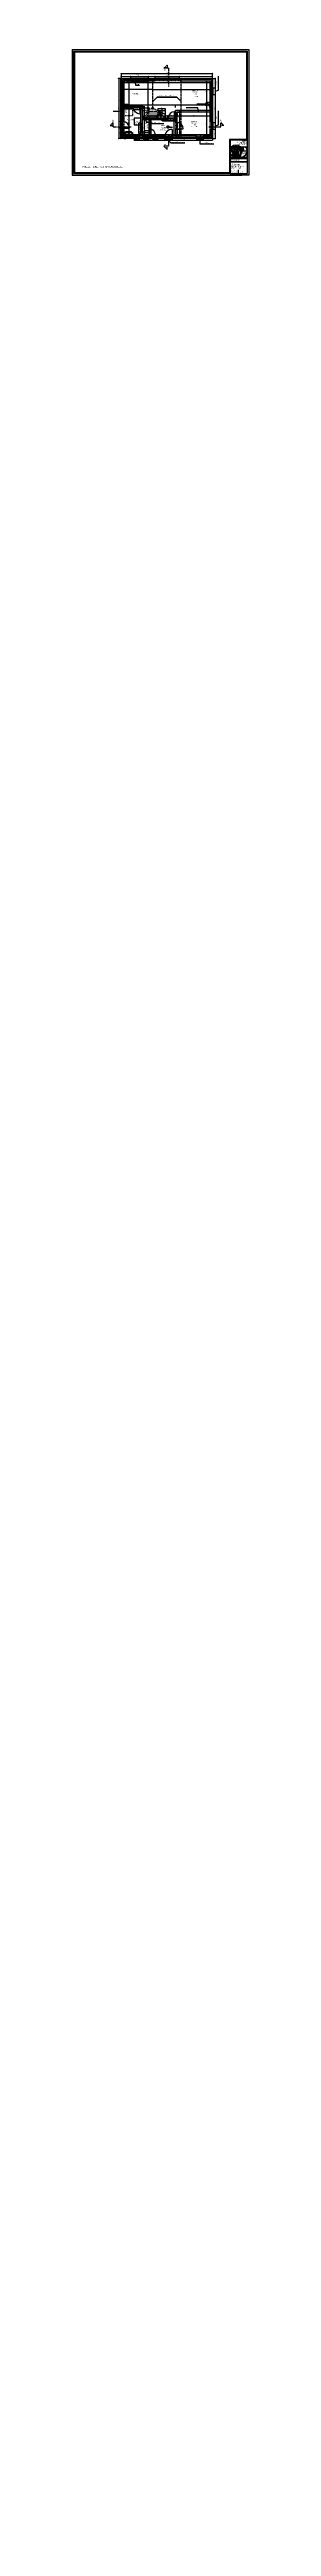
# Model space of a CAD drawing. Header units: millimetres. Extents: x -57 to 2043, y -27807 to 1498.
import ezdxf

# ---------------------------------------------------------------- set-up
doc = ezdxf.new("R2010")
doc.units = ezdxf.units.MM
for name, pattern in [('ACAD_ISO05W100', [33, 24, -3, 0, -3, 0, -3]), ('AXES', [50.8, 31.75, -6.35, 6.35, -6.35]), ('TRAIT_4', [20, 10, -10]), ('TRAIT_6', [100, 80, -10, 0, -10])]:
    doc.linetypes.add(name, pattern=pattern)
for name, color, linetype in [('AVP_HACHURES', 8, 'Continuous'), ('AVP_TEXTES', 7, 'Continuous'), ('BLANC', 7, 'Continuous'), ('chassis fen.portes', 1, 'Continuous'), ('COTES', 1, 'Continuous'), ('COULEUR 8', 8, 'Continuous'), ('CYAN', 4, 'Continuous'), ('EGOUTTAGE', 6, 'Continuous'), ('EQUIP', 5, 'Continuous'), ('JAUNE', 2, 'Continuous'), ('Layer1', 1, 'Continuous'), ('MAGENTA', 6, 'Continuous'), ('MURS', 7, 'Continuous'), ('ROUGE', 1, 'Continuous'), ('TEXTE', 1, 'Continuous')]:
    doc.layers.add(name, color=color, linetype=linetype)
doc.layers.add('SURFACE', color=5, linetype='Continuous', plot=False)
doc.styles.add('century', font='GOTHIC.TTF', dxfattribs={"height": 12})
doc.styles.add('CENTURY GOTHIC', font='GOTHIC.TTF')
doc.styles.add('Century Gothic Gras', font='GOTHICB.TTF')
doc.styles.add('COMICS', font='comic.TTF', dxfattribs={"height": 10})
doc.styles.add('wide latin', font='', dxfattribs={"height": 10})
doc.styles.get('wide latin').set_extended_font_data('Wide Latin')
doc.dimstyles.new('1-50', dxfattribs={"dimtxt": 8, "dimasz": 5, "dimexe": 1.25, "dimexo": 0.625, "dimtad": 1, "dimdec": 0, "dimtxsty": 'Century Gothic Gras', "dimblk": 'ORIGIN', "dimcen": 5, "dimclrd": 8, "dimclre": 5, "dimclrt": 6, "dimadec": 0, "dimazin": 0, "dimtfac": 1, "dimtdec": 0, "dimtmove": 0, "dimatfit": 3, "dimfxl": 0, "dimarcsym": 0})

# ---------------------------------------------------------------- blocks, each defined once
blk = doc.blocks.new('_Origin')
at = {"color": 0, "linetype": 'Continuous', "lineweight": -2}
blk.add_line((0, 0), (-1, 0), dxfattribs=at)
blk.add_circle((0, 0), 0.5, dxfattribs=at)
blk = doc.blocks.new('*D149')
at = {"layer": 'COTES', "color": 5, "lineweight": -2}
for p, q in [((780, 689), (780, 714)), ((1082, 689), (1082, 714))]:
    blk.add_line(p, q, dxfattribs=at)
at = {"layer": 'COTES', "color": 8, "lineweight": -2}
blk.add_line((785, 713), (1077, 713), dxfattribs=at)
at = {"layer": 'Defpoints', "color": 0}
for p in [(780, 688), (1082, 713), (1082, 688)]:
    blk.add_point(p, dxfattribs=at)
at = {"layer": 'COTES', "color": 8, "lineweight": -2, "xscale": 5, "yscale": 5, "zscale": 5, "rotation": 180}
blk.add_blockref('_Origin', (780, 713), dxfattribs=at)
at = {"layer": 'COTES', "color": 8, "lineweight": -2, "xscale": 5, "yscale": 5, "zscale": 5}
blk.add_blockref('_Origin', (1082, 713), dxfattribs=at)
at = {"layer": 'COTES', "color": 6, "insert": (931, 718), "char_height": 8, "attachment_point": 5, "style": 'Century Gothic Gras'}
blk.add_mtext('302', dxfattribs=at)
blk = doc.blocks.new('A$C66E4598C')
at = {"layer": 'COULEUR 8'}
for q in [(-11, 0), (0, 11), (11, 0), (0, -11)]:
    blk.add_line((0, 0), q, dxfattribs=at)
blk.add_circle((0, 0), 6.59, dxfattribs=at)
blk = doc.blocks.new('A$C0AA742EE')
at = {"layer": 'COULEUR 8'}
for p, q in [((0, 0), (-30, -128)), ((0, 0), (30, -128)), ((-30, -128), (1, -98)), ((30, -128), (-1, -98))]:
    blk.add_line(p, q, dxfattribs=at)
blk = doc.blocks.new('A$C1BC9630A')
at = {"color": 1}
blk.add_line((-3.5, 3.5), (-96.5, 3.5), dxfattribs=at)
at = {"color": 2}
blk.add_line((-3.5, 3.5), (-3.5, 96.5), dxfattribs=at)
blk.add_arc((-3.5, 3.5), 93, 90, 180, dxfattribs=at)
blk = doc.blocks.new('*D102')
at = {"layer": 'COTES', "color": 5, "lineweight": -2}
for p, q in [((530, 1184), (530, 1216)), ((1610, 1184), (1610, 1216))]:
    blk.add_line(p, q, dxfattribs=at)
at = {"layer": 'COTES', "color": 8, "lineweight": -2}
blk.add_line((535, 1214), (1605, 1214), dxfattribs=at)
at = {"layer": 'Defpoints', "color": 0}
for p in [(1610, 1214), (530, 1168), (1610, 1156)]:
    blk.add_point(p, dxfattribs=at)
at = {"layer": 'COTES', "color": 8, "lineweight": -2, "xscale": 5, "yscale": 5, "zscale": 5, "rotation": 180}
blk.add_blockref('_Origin', (530, 1214), dxfattribs=at)
at = {"layer": 'COTES', "color": 8, "lineweight": -2, "xscale": 5, "yscale": 5, "zscale": 5}
blk.add_blockref('_Origin', (1610, 1214), dxfattribs=at)
at = {"layer": 'COTES', "color": 6, "insert": (1070, 1219), "char_height": 8, "attachment_point": 5, "style": 'Century Gothic Gras'}
blk.add_mtext('1080', dxfattribs=at)
blk = doc.blocks.new('*D103')
at = {"layer": 'COTES', "color": 5, "lineweight": -2}
for p, q in [((851, 1153), (851, 1179)), ((930, 1157), (930, 1179))]:
    blk.add_line(p, q, dxfattribs=at)
at = {"layer": 'COTES', "color": 8, "lineweight": -2}
blk.add_line((856, 1178), (925, 1178), dxfattribs=at)
at = {"layer": 'Defpoints', "color": 0}
for p in [(930, 1178), (851, 1152), (930, 1156)]:
    blk.add_point(p, dxfattribs=at)
at = {"layer": 'COTES', "color": 8, "lineweight": -2, "xscale": 5, "yscale": 5, "zscale": 5, "rotation": 180}
blk.add_blockref('_Origin', (851, 1178), dxfattribs=at)
at = {"layer": 'COTES', "color": 8, "lineweight": -2, "xscale": 5, "yscale": 5, "zscale": 5}
blk.add_blockref('_Origin', (930, 1178), dxfattribs=at)
at = {"layer": 'COTES', "color": 6, "insert": (890, 1183), "char_height": 8, "attachment_point": 5, "style": 'Century Gothic Gras'}
blk.add_mtext('80', dxfattribs=at)
blk = doc.blocks.new('*D104')
at = {"layer": 'COTES', "color": 5, "lineweight": -2}
for p, q in [((530, 1157), (530, 1179)), ((641, 1159), (641, 1179))]:
    blk.add_line(p, q, dxfattribs=at)
at = {"layer": 'COTES', "color": 8, "lineweight": -2}
blk.add_line((535, 1178), (636, 1178), dxfattribs=at)
at = {"layer": 'Defpoints', "color": 0}
for p in [(641, 1178), (530, 1156), (641, 1159)]:
    blk.add_point(p, dxfattribs=at)
at = {"layer": 'COTES', "color": 8, "lineweight": -2, "xscale": 5, "yscale": 5, "zscale": 5, "rotation": 180}
blk.add_blockref('_Origin', (530, 1178), dxfattribs=at)
at = {"layer": 'COTES', "color": 8, "lineweight": -2, "xscale": 5, "yscale": 5, "zscale": 5}
blk.add_blockref('_Origin', (641, 1178), dxfattribs=at)
at = {"layer": 'COTES', "color": 6, "insert": (585, 1183), "char_height": 8, "attachment_point": 5, "style": 'Century Gothic Gras'}
blk.add_mtext('110', dxfattribs=at)
blk = doc.blocks.new('*D81')
at = {"layer": 'COTES', "color": 5, "lineweight": -2}
for p, q in [((1533, 1126), (1541, 1126)), ((1533, 776), (1541, 776))]:
    blk.add_line(p, q, dxfattribs=at)
at = {"layer": 'COTES', "color": 8, "lineweight": -2}
blk.add_line((1539, 1121), (1539, 781), dxfattribs=at)
at = {"layer": 'Defpoints', "color": 0}
for p in [(1533, 1126), (1533, 776), (1539, 776)]:
    blk.add_point(p, dxfattribs=at)
at = {"layer": 'COTES', "color": 8, "lineweight": -2, "xscale": 5, "yscale": 5, "zscale": 5}
for p, rotation in [((1539, 1126), 90), ((1539, 776), 270)]:
    blk.add_blockref('_Origin', p, dxfattribs=dict(at, rotation=rotation))
at = {"layer": 'COTES', "color": 6, "insert": (1535, 1005), "char_height": 8, "attachment_point": 5, "rotation": 90, "style": 'Century Gothic Gras'}
blk.add_mtext('350', dxfattribs=at)
blk = doc.blocks.new('*D105')
at = {"layer": 'COTES', "color": 5, "lineweight": -2}
for p, q in [((1539, 776), (1538, 776)), ((1539, 757), (1541, 757))]:
    blk.add_line(p, q, dxfattribs=at)
at = {"layer": 'COTES', "color": 8, "lineweight": -2}
blk.add_line((1539, 771), (1539, 762), dxfattribs=at)
at = {"layer": 'Defpoints', "color": 0}
for p in [(1539, 776), (1539, 757), (1539, 757)]:
    blk.add_point(p, dxfattribs=at)
at = {"layer": 'COTES', "color": 8, "lineweight": -2, "xscale": 5, "yscale": 5, "zscale": 5}
for p, rotation in [((1539, 776), 90), ((1539, 757), 270)]:
    blk.add_blockref('_Origin', p, dxfattribs=dict(at, rotation=rotation))
at = {"layer": 'COTES', "color": 6, "insert": (1535, 762), "char_height": 8, "attachment_point": 5, "rotation": 90, "style": 'Century Gothic Gras'}
blk.add_mtext('19', dxfattribs=at)
blk = doc.blocks.new('*D82')
at = {"layer": 'COTES', "color": 5, "lineweight": -2}
for p, q in [((1539, 757), (1541, 757)), ((1509, 476), (1541, 476))]:
    blk.add_line(p, q, dxfattribs=at)
at = {"layer": 'COTES', "color": 8, "lineweight": -2}
blk.add_line((1539, 752), (1539, 481), dxfattribs=at)
at = {"layer": 'Defpoints', "color": 0}
for p in [(1539, 757), (1502, 476), (1539, 476)]:
    blk.add_point(p, dxfattribs=at)
at = {"layer": 'COTES', "color": 8, "lineweight": -2, "xscale": 5, "yscale": 5, "zscale": 5}
for p, rotation in [((1539, 757), 90), ((1539, 476), 270)]:
    blk.add_blockref('_Origin', p, dxfattribs=dict(at, rotation=rotation))
at = {"layer": 'COTES', "color": 6, "insert": (1535, 617), "char_height": 8, "attachment_point": 5, "rotation": 90, "style": 'Century Gothic Gras'}
blk.add_mtext('281', dxfattribs=at)
blk = doc.blocks.new('*D106')
at = {"layer": 'COTES', "color": 5, "lineweight": -2}
for p, q in [((1191, 477), (1191, 492)), ((1580, 477), (1580, 492))]:
    blk.add_line(p, q, dxfattribs=at)
at = {"layer": 'COTES', "color": 8, "lineweight": -2}
blk.add_line((1575, 491), (1196, 491), dxfattribs=at)
at = {"layer": 'Defpoints', "color": 0}
for p in [(1191, 491), (1191, 476), (1580, 476)]:
    blk.add_point(p, dxfattribs=at)
at = {"layer": 'COTES', "color": 8, "lineweight": -2, "xscale": 5, "yscale": 5, "zscale": 5, "rotation": 180}
blk.add_blockref('_Origin', (1191, 491), dxfattribs=at)
at = {"layer": 'COTES', "color": 8, "lineweight": -2, "xscale": 5, "yscale": 5, "zscale": 5}
blk.add_blockref('_Origin', (1580, 491), dxfattribs=at)
at = {"layer": 'COTES', "color": 6, "insert": (1386, 496), "char_height": 8, "attachment_point": 5, "style": 'Century Gothic Gras'}
blk.add_mtext('389', dxfattribs=at)
blk = doc.blocks.new('*D107')
at = {"layer": 'COTES', "color": 5, "lineweight": -2}
for p, q in [((1172, 485), (1172, 492)), ((1191, 485), (1191, 492))]:
    blk.add_line(p, q, dxfattribs=at)
at = {"layer": 'COTES', "color": 8, "lineweight": -2}
blk.add_line((1186, 491), (1177, 491), dxfattribs=at)
at = {"layer": 'Defpoints', "color": 0}
for p in [(1172, 491), (1172, 485), (1191, 485)]:
    blk.add_point(p, dxfattribs=at)
at = {"layer": 'COTES', "color": 8, "lineweight": -2, "xscale": 5, "yscale": 5, "zscale": 5, "rotation": 180}
blk.add_blockref('_Origin', (1172, 491), dxfattribs=at)
at = {"layer": 'COTES', "color": 8, "lineweight": -2, "xscale": 5, "yscale": 5, "zscale": 5}
blk.add_blockref('_Origin', (1191, 491), dxfattribs=at)
at = {"layer": 'COTES', "color": 6, "insert": (1181, 496), "char_height": 8, "attachment_point": 5, "style": 'Century Gothic Gras'}
blk.add_mtext('19', dxfattribs=at)
blk = doc.blocks.new('*D108')
at = {"layer": 'COTES', "color": 5, "lineweight": -2}
for p, q in [((870, 477), (870, 492)), ((1172, 477), (1172, 492))]:
    blk.add_line(p, q, dxfattribs=at)
at = {"layer": 'COTES', "color": 8, "lineweight": -2}
blk.add_line((1167, 491), (875, 491), dxfattribs=at)
at = {"layer": 'Defpoints', "color": 0}
for p in [(870, 491), (870, 476), (1172, 476)]:
    blk.add_point(p, dxfattribs=at)
at = {"layer": 'COTES', "color": 8, "lineweight": -2, "xscale": 5, "yscale": 5, "zscale": 5, "rotation": 180}
blk.add_blockref('_Origin', (870, 491), dxfattribs=at)
at = {"layer": 'COTES', "color": 8, "lineweight": -2, "xscale": 5, "yscale": 5, "zscale": 5}
blk.add_blockref('_Origin', (1172, 491), dxfattribs=at)
at = {"layer": 'COTES', "color": 6, "insert": (1021, 496), "char_height": 8, "attachment_point": 5, "style": 'Century Gothic Gras'}
blk.add_mtext('302', dxfattribs=at)
blk = doc.blocks.new('*D109')
at = {"layer": 'COTES', "color": 8, "lineweight": -2}
for p, q in [((855, 491), (850, 491)), ((870, 491), (860, 491)), ((875, 491), (880, 491))]:
    blk.add_line(p, q, dxfattribs=at)
at = {"layer": 'COTES', "color": 5, "lineweight": -2}
for p, q in [((860, 477), (860, 492)), ((870, 477), (870, 492))]:
    blk.add_line(p, q, dxfattribs=at)
at = {"layer": 'Defpoints', "color": 0}
for p in [(860, 491), (860, 476), (870, 476)]:
    blk.add_point(p, dxfattribs=at)
at = {"layer": 'COTES', "color": 8, "lineweight": -2, "xscale": 5, "yscale": 5, "zscale": 5}
blk.add_blockref('_Origin', (860, 491), dxfattribs=at)
at = {"layer": 'COTES', "color": 8, "lineweight": -2, "xscale": 5, "yscale": 5, "zscale": 5, "rotation": 180}
blk.add_blockref('_Origin', (870, 491), dxfattribs=at)
at = {"layer": 'COTES', "color": 6, "insert": (865, 496), "char_height": 8, "attachment_point": 5, "style": 'Century Gothic Gras'}
blk.add_mtext('10', dxfattribs=at)
blk = doc.blocks.new('*D110')
at = {"layer": 'COTES', "color": 5, "lineweight": -2}
for p, q in [((780, 477), (780, 492)), ((860, 477), (860, 492))]:
    blk.add_line(p, q, dxfattribs=at)
at = {"layer": 'COTES', "color": 8, "lineweight": -2}
blk.add_line((855, 491), (785, 491), dxfattribs=at)
at = {"layer": 'Defpoints', "color": 0}
for p in [(780, 491), (780, 476), (860, 476)]:
    blk.add_point(p, dxfattribs=at)
at = {"layer": 'COTES', "color": 8, "lineweight": -2, "xscale": 5, "yscale": 5, "zscale": 5, "rotation": 180}
blk.add_blockref('_Origin', (780, 491), dxfattribs=at)
at = {"layer": 'COTES', "color": 8, "lineweight": -2, "xscale": 5, "yscale": 5, "zscale": 5}
blk.add_blockref('_Origin', (860, 491), dxfattribs=at)
at = {"layer": 'COTES', "color": 6, "insert": (820, 496), "char_height": 8, "attachment_point": 5, "style": 'Century Gothic Gras'}
blk.add_mtext('80', dxfattribs=at)
blk = doc.blocks.new('*D111')
at = {"layer": 'COTES', "color": 5, "lineweight": -2}
for p, q in [((761, 477), (761, 492)), ((780, 477), (780, 492))]:
    blk.add_line(p, q, dxfattribs=at)
at = {"layer": 'COTES', "color": 8, "lineweight": -2}
blk.add_line((775, 491), (766, 491), dxfattribs=at)
at = {"layer": 'Defpoints', "color": 0}
for p in [(761, 491), (761, 476), (780, 476)]:
    blk.add_point(p, dxfattribs=at)
at = {"layer": 'COTES', "color": 8, "lineweight": -2, "xscale": 5, "yscale": 5, "zscale": 5, "rotation": 180}
blk.add_blockref('_Origin', (761, 491), dxfattribs=at)
at = {"layer": 'COTES', "color": 8, "lineweight": -2, "xscale": 5, "yscale": 5, "zscale": 5}
blk.add_blockref('_Origin', (780, 491), dxfattribs=at)
at = {"layer": 'COTES', "color": 6, "insert": (771, 496), "char_height": 8, "attachment_point": 5, "style": 'Century Gothic Gras'}
blk.add_mtext('19', dxfattribs=at)
blk = doc.blocks.new('*D112')
at = {"layer": 'COTES', "color": 5, "lineweight": -2}
for p, q in [((560, 477), (560, 492)), ((761, 477), (761, 492))]:
    blk.add_line(p, q, dxfattribs=at)
at = {"layer": 'COTES', "color": 8, "lineweight": -2}
blk.add_line((756, 491), (565, 491), dxfattribs=at)
at = {"layer": 'Defpoints', "color": 0}
for p in [(560, 491), (560, 476), (761, 476)]:
    blk.add_point(p, dxfattribs=at)
at = {"layer": 'COTES', "color": 8, "lineweight": -2, "xscale": 5, "yscale": 5, "zscale": 5, "rotation": 180}
blk.add_blockref('_Origin', (560, 491), dxfattribs=at)
at = {"layer": 'COTES', "color": 8, "lineweight": -2, "xscale": 5, "yscale": 5, "zscale": 5}
blk.add_blockref('_Origin', (761, 491), dxfattribs=at)
at = {"layer": 'COTES', "color": 6, "insert": (661, 496), "char_height": 8, "attachment_point": 5, "style": 'Century Gothic Gras'}
blk.add_mtext('201', dxfattribs=at)
blk = doc.blocks.new('*D113')
at = {"layer": 'COTES', "color": 5, "lineweight": -2}
for p, q in [((589, 1126), (620, 1126)), ((589, 818), (620, 818))]:
    blk.add_line(p, q, dxfattribs=at)
at = {"layer": 'COTES', "color": 8, "lineweight": -2}
blk.add_line((619, 1121), (619, 823), dxfattribs=at)
at = {"layer": 'Defpoints', "color": 0}
for p in [(577, 1126), (577, 818), (619, 818)]:
    blk.add_point(p, dxfattribs=at)
at = {"layer": 'COTES', "color": 8, "lineweight": -2, "xscale": 5, "yscale": 5, "zscale": 5}
for p, rotation in [((619, 1126), 90), ((619, 818), 270)]:
    blk.add_blockref('_Origin', p, dxfattribs=dict(at, rotation=rotation))
at = {"layer": 'COTES', "color": 6, "insert": (614, 1021), "char_height": 8, "attachment_point": 5, "rotation": 90, "style": 'Century Gothic Gras'}
blk.add_mtext('308', dxfattribs=at)
blk = doc.blocks.new('*D83')
at = {"layer": 'COTES', "color": 5, "lineweight": -2}
for p, q in [((589, 808), (620, 808)), ((589, 470), (620, 470))]:
    blk.add_line(p, q, dxfattribs=at)
at = {"layer": 'COTES', "color": 8, "lineweight": -2}
for p, q in [((619, 639), (608, 617)), ((608, 617), (608, 598)), ((619, 803), (619, 475))]:
    blk.add_line(p, q, dxfattribs=at)
at = {"layer": 'Defpoints', "color": 0}
for p in [(560, 808), (560, 470), (619, 470)]:
    blk.add_point(p, dxfattribs=at)
at = {"layer": 'COTES', "color": 8, "lineweight": -2, "xscale": 5, "yscale": 5, "zscale": 5}
for p, rotation in [((619, 808), 90), ((619, 470), 270)]:
    blk.add_blockref('_Origin', p, dxfattribs=dict(at, rotation=rotation))
at = {"layer": 'COTES', "color": 6, "insert": (603, 607), "char_height": 8, "attachment_point": 5, "rotation": 90, "style": 'Century Gothic Gras'}
blk.add_mtext('338', dxfattribs=at)
blk = doc.blocks.new('*D84')
at = {"layer": 'COTES', "color": 5, "lineweight": -2}
for p, q in [((561, 446), (582, 446)), ((581, 476), (580, 476))]:
    blk.add_line(p, q, dxfattribs=at)
at = {"layer": 'COTES', "color": 8, "lineweight": -2}
blk.add_line((581, 471), (581, 451), dxfattribs=at)
at = {"layer": 'Defpoints', "color": 0}
for p in [(560, 446), (581, 476), (581, 446)]:
    blk.add_point(p, dxfattribs=at)
at = {"layer": 'COTES', "color": 8, "lineweight": -2, "xscale": 5, "yscale": 5, "zscale": 5}
for p, rotation in [((581, 476), 90), ((581, 446), 270)]:
    blk.add_blockref('_Origin', p, dxfattribs=dict(at, rotation=rotation))
at = {"layer": 'COTES', "color": 6, "insert": (576, 461), "char_height": 8, "attachment_point": 5, "rotation": 90, "style": 'Century Gothic Gras'}
blk.add_mtext('30', dxfattribs=at)
blk = doc.blocks.new('*D85')
at = {"layer": 'Defpoints', "color": 0}
for p in [(845, 1126), (845, 1126), (890, 688)]:
    blk.add_point(p, dxfattribs=at)
at = {"layer": 'ROUGE', "color": 5, "lineweight": -2}
for p, q in [((845, 1126), (846, 1126)), ((875, 688), (844, 688))]:
    blk.add_line(p, q, dxfattribs=at)
at = {"layer": 'ROUGE', "color": 8, "lineweight": -2}
blk.add_line((845, 693), (845, 1121), dxfattribs=at)
at = {"layer": 'ROUGE', "color": 8, "lineweight": -2, "xscale": 5, "yscale": 5, "zscale": 5}
for p, rotation in [((845, 1126), 90), ((845, 688), 270)]:
    blk.add_blockref('_Origin', p, dxfattribs=dict(at, rotation=rotation))
at = {"layer": 'ROUGE', "color": 6, "insert": (840, 957), "char_height": 8, "attachment_point": 5, "rotation": 90, "style": 'Century Gothic Gras'}
blk.add_mtext('438', dxfattribs=at)
blk = doc.blocks.new('*D114')
at = {"layer": 'COTES', "color": 5, "lineweight": -2}
for p, q in [((1172, 812), (1172, 843)), ((1580, 812), (1580, 843))]:
    blk.add_line(p, q, dxfattribs=at)
at = {"layer": 'COTES', "color": 8, "lineweight": -2}
blk.add_line((1575, 842), (1177, 842), dxfattribs=at)
at = {"layer": 'Defpoints', "color": 0}
for p in [(1172, 842), (1172, 776), (1580, 801)]:
    blk.add_point(p, dxfattribs=at)
at = {"layer": 'COTES', "color": 8, "lineweight": -2, "xscale": 5, "yscale": 5, "zscale": 5, "rotation": 180}
blk.add_blockref('_Origin', (1172, 842), dxfattribs=at)
at = {"layer": 'COTES', "color": 8, "lineweight": -2, "xscale": 5, "yscale": 5, "zscale": 5}
blk.add_blockref('_Origin', (1580, 842), dxfattribs=at)
at = {"layer": 'COTES', "color": 6, "insert": (1376, 846), "char_height": 8, "attachment_point": 5, "style": 'Century Gothic Gras'}
blk.add_mtext('408', dxfattribs=at)
blk = doc.blocks.new('*D115')
at = {"layer": 'COTES', "color": 5, "lineweight": -2}
for p, q in [((780, 825), (780, 843)), ((1172, 812), (1172, 843))]:
    blk.add_line(p, q, dxfattribs=at)
at = {"layer": 'COTES', "color": 8, "lineweight": -2}
blk.add_line((1167, 842), (785, 842), dxfattribs=at)
at = {"layer": 'Defpoints', "color": 0}
for p in [(780, 842), (780, 824), (1172, 776)]:
    blk.add_point(p, dxfattribs=at)
at = {"layer": 'COTES', "color": 8, "lineweight": -2, "xscale": 5, "yscale": 5, "zscale": 5, "rotation": 180}
blk.add_blockref('_Origin', (780, 842), dxfattribs=at)
at = {"layer": 'COTES', "color": 8, "lineweight": -2, "xscale": 5, "yscale": 5, "zscale": 5}
blk.add_blockref('_Origin', (1172, 842), dxfattribs=at)
at = {"layer": 'COTES', "color": 6, "insert": (976, 846), "char_height": 8, "attachment_point": 5, "style": 'Century Gothic Gras'}
blk.add_mtext('392', dxfattribs=at)
blk = doc.blocks.new('*D116')
at = {"layer": 'COTES', "color": 5, "lineweight": -2}
for p, q in [((790, 443), (790, 425)), ((850, 446), (850, 425))]:
    blk.add_line(p, q, dxfattribs=at)
at = {"layer": 'COTES', "color": 8, "lineweight": -2}
blk.add_line((795, 427), (845, 427), dxfattribs=at)
at = {"layer": 'Defpoints', "color": 0}
for p in [(790, 444), (850, 446), (850, 427)]:
    blk.add_point(p, dxfattribs=at)
at = {"layer": 'COTES', "color": 8, "lineweight": -2, "xscale": 5, "yscale": 5, "zscale": 5, "rotation": 180}
blk.add_blockref('_Origin', (790, 427), dxfattribs=at)
at = {"layer": 'COTES', "color": 8, "lineweight": -2, "xscale": 5, "yscale": 5, "zscale": 5}
blk.add_blockref('_Origin', (850, 427), dxfattribs=at)
at = {"layer": 'COTES', "color": 6, "insert": (823, 427), "char_height": 8, "attachment_point": 5, "style": 'Century Gothic Gras'}
blk.add_mtext('60/60\\Pha150', dxfattribs=at)
blk = doc.blocks.new('*D117')
at = {"layer": 'COTES', "color": 5, "lineweight": -2}
for p, q in [((1612, 1156), (1643, 1156)), ((1612, 1046), (1643, 1046))]:
    blk.add_line(p, q, dxfattribs=at)
at = {"layer": 'COTES', "color": 8, "lineweight": -2}
blk.add_line((1642, 1151), (1642, 1051), dxfattribs=at)
at = {"layer": 'Defpoints', "color": 0}
for p in [(1610, 1156), (1610, 1046), (1642, 1046)]:
    blk.add_point(p, dxfattribs=at)
at = {"layer": 'COTES', "color": 8, "lineweight": -2, "xscale": 5, "yscale": 5, "zscale": 5}
for p, rotation in [((1642, 1156), 90), ((1642, 1046), 270)]:
    blk.add_blockref('_Origin', p, dxfattribs=dict(at, rotation=rotation))
at = {"layer": 'COTES', "color": 6, "insert": (1637, 1101), "char_height": 8, "attachment_point": 5, "rotation": 90, "style": 'Century Gothic Gras'}
blk.add_mtext('110', dxfattribs=at)
blk = doc.blocks.new('*D118')
at = {"layer": 'COTES', "color": 8, "lineweight": -2}
for p, q in [((1682, 1018), (1682, 1184)), ((1642, 1041), (1642, 971)), ((1642, 1006), (1682, 1018))]:
    blk.add_line(p, q, dxfattribs=at)
at = {"layer": 'COTES', "color": 5, "lineweight": -2}
for p, q in [((1612, 1046), (1643, 1046)), ((1616, 966), (1643, 966))]:
    blk.add_line(p, q, dxfattribs=at)
at = {"layer": 'Defpoints', "color": 0}
for p in [(1610, 1046), (1615, 966), (1642, 966)]:
    blk.add_point(p, dxfattribs=at)
at = {"layer": 'COTES', "color": 8, "lineweight": -2, "xscale": 5, "yscale": 5, "zscale": 5}
for p, rotation in [((1642, 1046), 90), ((1642, 966), 270)]:
    blk.add_blockref('_Origin', p, dxfattribs=dict(at, rotation=rotation))
at = {"layer": 'COTES', "color": 6, "insert": (1669, 1101), "char_height": 8, "attachment_point": 5, "rotation": 90, "style": 'Century Gothic Gras'}
blk.add_mtext('80/210\\P+ imposte en émalithe %%P 63 cm', dxfattribs=at)
blk = doc.blocks.new('*D119')
at = {"layer": 'COTES', "color": 5, "lineweight": -2}
for p, q in [((1616, 966), (1643, 966)), ((1612, 636), (1643, 636))]:
    blk.add_line(p, q, dxfattribs=at)
at = {"layer": 'COTES', "color": 8, "lineweight": -2}
blk.add_line((1642, 961), (1642, 641), dxfattribs=at)
at = {"layer": 'Defpoints', "color": 0}
for p in [(1615, 966), (1610, 636), (1642, 636)]:
    blk.add_point(p, dxfattribs=at)
at = {"layer": 'COTES', "color": 8, "lineweight": -2, "xscale": 5, "yscale": 5, "zscale": 5}
for p, rotation in [((1642, 966), 90), ((1642, 636), 270)]:
    blk.add_blockref('_Origin', p, dxfattribs=dict(at, rotation=rotation))
at = {"layer": 'COTES', "color": 6, "insert": (1637, 801), "char_height": 8, "attachment_point": 5, "rotation": 90, "style": 'Century Gothic Gras'}
blk.add_mtext('330', dxfattribs=at)
blk = doc.blocks.new('*D120')
at = {"layer": 'COTES', "color": 5, "lineweight": -2}
for p, q in [((1612, 446), (1643, 446)), ((1616, 556), (1643, 556))]:
    blk.add_line(p, q, dxfattribs=at)
at = {"layer": 'COTES', "color": 8, "lineweight": -2}
blk.add_line((1642, 551), (1642, 451), dxfattribs=at)
at = {"layer": 'Defpoints', "color": 0}
for p in [(1610, 446), (1615, 556), (1642, 446)]:
    blk.add_point(p, dxfattribs=at)
at = {"layer": 'COTES', "color": 8, "lineweight": -2, "xscale": 5, "yscale": 5, "zscale": 5}
for p, rotation in [((1642, 556), 90), ((1642, 446), 270)]:
    blk.add_blockref('_Origin', p, dxfattribs=dict(at, rotation=rotation))
at = {"layer": 'COTES', "color": 6, "insert": (1637, 501), "char_height": 8, "attachment_point": 5, "rotation": 90, "style": 'Century Gothic Gras'}
blk.add_mtext('110', dxfattribs=at)
blk = doc.blocks.new('*D121')
at = {"layer": 'COTES', "color": 5, "lineweight": -2}
for p, q in [((1612, 636), (1643, 636)), ((1616, 556), (1643, 556))]:
    blk.add_line(p, q, dxfattribs=at)
at = {"layer": 'COTES', "color": 8, "lineweight": -2}
for p, q in [((1642, 631), (1642, 561)), ((1642, 596), (1682, 608)), ((1682, 608), (1682, 774))]:
    blk.add_line(p, q, dxfattribs=at)
at = {"layer": 'Defpoints', "color": 0}
for p in [(1610, 636), (1615, 556), (1642, 556)]:
    blk.add_point(p, dxfattribs=at)
at = {"layer": 'COTES', "color": 8, "lineweight": -2, "xscale": 5, "yscale": 5, "zscale": 5}
for p, rotation in [((1642, 636), 90), ((1642, 556), 270)]:
    blk.add_blockref('_Origin', p, dxfattribs=dict(at, rotation=rotation))
at = {"layer": 'COTES', "color": 6, "insert": (1669, 691), "char_height": 8, "attachment_point": 5, "rotation": 90, "style": 'Century Gothic Gras'}
blk.add_mtext('80/210\\P+ imposte en émalithe %%P 63 cm', dxfattribs=at)
blk = doc.blocks.new('*D122')
at = {"layer": 'COTES', "color": 5, "lineweight": -2}
for p, q in [((961, 446), (961, 425)), ((1041, 446), (1041, 425))]:
    blk.add_line(p, q, dxfattribs=at)
at = {"layer": 'COTES', "color": 8, "lineweight": -2}
blk.add_line((966, 427), (1036, 427), dxfattribs=at)
at = {"layer": 'Defpoints', "color": 0}
for p in [(961, 446), (1041, 446), (1041, 427)]:
    blk.add_point(p, dxfattribs=at)
at = {"layer": 'COTES', "color": 8, "lineweight": -2, "xscale": 5, "yscale": 5, "zscale": 5, "rotation": 180}
blk.add_blockref('_Origin', (961, 427), dxfattribs=at)
at = {"layer": 'COTES', "color": 8, "lineweight": -2, "xscale": 5, "yscale": 5, "zscale": 5}
blk.add_blockref('_Origin', (1041, 427), dxfattribs=at)
at = {"layer": 'COTES', "color": 6, "insert": (1001, 431), "char_height": 8, "attachment_point": 5, "style": 'Century Gothic Gras'}
blk.add_mtext('80', dxfattribs=at)
blk = doc.blocks.new('*D123')
at = {"layer": 'COTES', "color": 5, "lineweight": -2}
for p, q in [((1130, 446), (1130, 425)), ((1420, 450), (1420, 425))]:
    blk.add_line(p, q, dxfattribs=at)
at = {"layer": 'COTES', "color": 8, "lineweight": -2}
blk.add_line((1135, 427), (1415, 427), dxfattribs=at)
at = {"layer": 'Defpoints', "color": 0}
for p in [(1130, 446), (1420, 451), (1420, 427)]:
    blk.add_point(p, dxfattribs=at)
at = {"layer": 'COTES', "color": 8, "lineweight": -2, "xscale": 5, "yscale": 5, "zscale": 5, "rotation": 180}
blk.add_blockref('_Origin', (1130, 427), dxfattribs=at)
at = {"layer": 'COTES', "color": 8, "lineweight": -2, "xscale": 5, "yscale": 5, "zscale": 5}
blk.add_blockref('_Origin', (1420, 427), dxfattribs=at)
at = {"layer": 'COTES', "color": 6, "insert": (1275, 431), "char_height": 8, "attachment_point": 5, "style": 'Century Gothic Gras'}
blk.add_mtext('290', dxfattribs=at)
blk = doc.blocks.new('*D124')
at = {"layer": 'COTES', "color": 5, "lineweight": -2}
for p, q in [((1041, 446), (1041, 425)), ((1130, 446), (1130, 425))]:
    blk.add_line(p, q, dxfattribs=at)
at = {"layer": 'COTES', "color": 8, "lineweight": -2}
for p, q in [((1046, 427), (1125, 427)), ((1085, 427), (1117, 394)), ((1117, 394), (1283, 394))]:
    blk.add_line(p, q, dxfattribs=at)
at = {"layer": 'Defpoints', "color": 0}
for p in [(1041, 446), (1130, 446), (1130, 427)]:
    blk.add_point(p, dxfattribs=at)
at = {"layer": 'COTES', "color": 8, "lineweight": -2, "xscale": 5, "yscale": 5, "zscale": 5, "rotation": 180}
blk.add_blockref('_Origin', (1041, 427), dxfattribs=at)
at = {"layer": 'COTES', "color": 8, "lineweight": -2, "xscale": 5, "yscale": 5, "zscale": 5}
blk.add_blockref('_Origin', (1130, 427), dxfattribs=at)
at = {"layer": 'COTES', "color": 6, "insert": (1200, 407), "char_height": 8, "attachment_point": 5, "style": 'Century Gothic Gras'}
blk.add_mtext('90/210\\P+ imposte en émalithe %%P 63 cm', dxfattribs=at)
blk = doc.blocks.new('*D125')
at = {"layer": 'COTES', "color": 5, "lineweight": -2}
for p, q in [((1420, 450), (1420, 425)), ((1500, 446), (1500, 425))]:
    blk.add_line(p, q, dxfattribs=at)
at = {"layer": 'COTES', "color": 8, "lineweight": -2}
for p, q in [((1425, 427), (1495, 427)), ((1460, 427), (1460, 381)), ((1460, 381), (1625, 381))]:
    blk.add_line(p, q, dxfattribs=at)
at = {"layer": 'Defpoints', "color": 0}
for p in [(1420, 451), (1500, 446), (1500, 427)]:
    blk.add_point(p, dxfattribs=at)
at = {"layer": 'COTES', "color": 8, "lineweight": -2, "xscale": 5, "yscale": 5, "zscale": 5, "rotation": 180}
blk.add_blockref('_Origin', (1420, 427), dxfattribs=at)
at = {"layer": 'COTES', "color": 8, "lineweight": -2, "xscale": 5, "yscale": 5, "zscale": 5}
blk.add_blockref('_Origin', (1500, 427), dxfattribs=at)
at = {"layer": 'COTES', "color": 6, "insert": (1542, 394), "char_height": 8, "attachment_point": 5, "style": 'Century Gothic Gras'}
blk.add_mtext('80/210\\P+ imposte en émalithe %%P 63 cm', dxfattribs=at)
blk = doc.blocks.new('*D126')
at = {"layer": 'COTES', "color": 5, "lineweight": -2}
for p, q in [((1500, 446), (1500, 425)), ((1610, 446), (1610, 425))]:
    blk.add_line(p, q, dxfattribs=at)
at = {"layer": 'COTES', "color": 8, "lineweight": -2}
blk.add_line((1505, 427), (1605, 427), dxfattribs=at)
at = {"layer": 'Defpoints', "color": 0}
for p in [(1500, 446), (1610, 446), (1610, 427)]:
    blk.add_point(p, dxfattribs=at)
at = {"layer": 'COTES', "color": 8, "lineweight": -2, "xscale": 5, "yscale": 5, "zscale": 5, "rotation": 180}
blk.add_blockref('_Origin', (1500, 427), dxfattribs=at)
at = {"layer": 'COTES', "color": 8, "lineweight": -2, "xscale": 5, "yscale": 5, "zscale": 5}
blk.add_blockref('_Origin', (1610, 427), dxfattribs=at)
at = {"layer": 'COTES', "color": 6, "insert": (1555, 431), "char_height": 8, "attachment_point": 5, "style": 'Century Gothic Gras'}
blk.add_mtext('110', dxfattribs=at)
blk = doc.blocks.new('*D86')
at = {"layer": 'COTES', "color": 5, "lineweight": -2}
for p, q in [((930, 1157), (930, 1179)), ((1220, 1157), (1220, 1179))]:
    blk.add_line(p, q, dxfattribs=at)
at = {"layer": 'COTES', "color": 8, "lineweight": -2}
blk.add_line((935, 1178), (1215, 1178), dxfattribs=at)
at = {"layer": 'Defpoints', "color": 0}
for p in [(1220, 1178), (930, 1156), (1220, 1156)]:
    blk.add_point(p, dxfattribs=at)
at = {"layer": 'COTES', "color": 8, "lineweight": -2, "xscale": 5, "yscale": 5, "zscale": 5, "rotation": 180}
blk.add_blockref('_Origin', (930, 1178), dxfattribs=at)
at = {"layer": 'COTES', "color": 8, "lineweight": -2, "xscale": 5, "yscale": 5, "zscale": 5}
blk.add_blockref('_Origin', (1220, 1178), dxfattribs=at)
at = {"layer": 'COTES', "color": 6, "insert": (1075, 1184), "char_height": 8, "attachment_point": 5, "style": 'Century Gothic Gras'}
blk.add_mtext('290/210', dxfattribs=at)
blk = doc.blocks.new('*D87')
at = {"layer": 'COTES', "color": 5, "lineweight": -2}
for p, q in [((641, 1170), (641, 1179)), ((851, 1170), (851, 1179))]:
    blk.add_line(p, q, dxfattribs=at)
at = {"layer": 'COTES', "color": 8, "lineweight": -2}
blk.add_line((646, 1178), (846, 1178), dxfattribs=at)
at = {"layer": 'Defpoints', "color": 0}
for p in [(851, 1178), (641, 1169), (851, 1169)]:
    blk.add_point(p, dxfattribs=at)
at = {"layer": 'COTES', "color": 8, "lineweight": -2, "xscale": 5, "yscale": 5, "zscale": 5, "rotation": 180}
blk.add_blockref('_Origin', (641, 1178), dxfattribs=at)
at = {"layer": 'COTES', "color": 8, "lineweight": -2, "xscale": 5, "yscale": 5, "zscale": 5}
blk.add_blockref('_Origin', (851, 1178), dxfattribs=at)
at = {"layer": 'COTES', "color": 6, "insert": (721, 1190), "char_height": 8, "attachment_point": 5, "style": 'Century Gothic Gras'}
blk.add_mtext('210/90\\Pha 120', dxfattribs=at)
blk = doc.blocks.new('*D127')
at = {"layer": 'COTES', "color": 5, "lineweight": -2}
for p, q in [((530, 1138), (530, 1107)), ((560, 1126), (560, 1107))]:
    blk.add_line(p, q, dxfattribs=at)
at = {"layer": 'COTES', "color": 8, "lineweight": -2}
blk.add_line((535, 1108), (555, 1108), dxfattribs=at)
at = {"layer": 'Defpoints', "color": 0}
for p in [(530, 1152), (560, 1126), (560, 1108)]:
    blk.add_point(p, dxfattribs=at)
at = {"layer": 'COTES', "color": 8, "lineweight": -2, "xscale": 5, "yscale": 5, "zscale": 5, "rotation": 180}
blk.add_blockref('_Origin', (530, 1108), dxfattribs=at)
at = {"layer": 'COTES', "color": 8, "lineweight": -2, "xscale": 5, "yscale": 5, "zscale": 5}
blk.add_blockref('_Origin', (560, 1108), dxfattribs=at)
at = {"layer": 'COTES', "color": 6, "insert": (545, 1113), "char_height": 8, "attachment_point": 5, "style": 'Century Gothic Gras'}
blk.add_mtext('30', dxfattribs=at)
blk = doc.blocks.new('*D128')
at = {"layer": 'COTES', "color": 5, "lineweight": -2}
for p, q in [((560, 1126), (560, 1107)), ((1580, 1126), (1580, 1107))]:
    blk.add_line(p, q, dxfattribs=at)
at = {"layer": 'COTES', "color": 8, "lineweight": -2}
blk.add_line((565, 1108), (1575, 1108), dxfattribs=at)
at = {"layer": 'Defpoints', "color": 0}
for p in [(560, 1126), (1580, 1126), (1580, 1108)]:
    blk.add_point(p, dxfattribs=at)
at = {"layer": 'COTES', "color": 8, "lineweight": -2, "xscale": 5, "yscale": 5, "zscale": 5, "rotation": 180}
blk.add_blockref('_Origin', (560, 1108), dxfattribs=at)
at = {"layer": 'COTES', "color": 8, "lineweight": -2, "xscale": 5, "yscale": 5, "zscale": 5}
blk.add_blockref('_Origin', (1580, 1108), dxfattribs=at)
at = {"layer": 'COTES', "color": 6, "insert": (1070, 1113), "char_height": 8, "attachment_point": 5, "style": 'Century Gothic Gras'}
blk.add_mtext('1020', dxfattribs=at)
blk = doc.blocks.new('*D129')
at = {"layer": 'COTES', "color": 5, "lineweight": -2}
for p, q in [((1580, 1126), (1580, 1107)), ((1610, 1115), (1610, 1107))]:
    blk.add_line(p, q, dxfattribs=at)
at = {"layer": 'COTES', "color": 8, "lineweight": -2}
blk.add_line((1585, 1108), (1605, 1108), dxfattribs=at)
at = {"layer": 'Defpoints', "color": 0}
for p in [(1580, 1126), (1610, 1116), (1610, 1108)]:
    blk.add_point(p, dxfattribs=at)
at = {"layer": 'COTES', "color": 8, "lineweight": -2, "xscale": 5, "yscale": 5, "zscale": 5, "rotation": 180}
blk.add_blockref('_Origin', (1580, 1108), dxfattribs=at)
at = {"layer": 'COTES', "color": 8, "lineweight": -2, "xscale": 5, "yscale": 5, "zscale": 5}
blk.add_blockref('_Origin', (1610, 1108), dxfattribs=at)
at = {"layer": 'COTES', "color": 6, "insert": (1595, 1113), "char_height": 8, "attachment_point": 5, "style": 'Century Gothic Gras'}
blk.add_mtext('30', dxfattribs=at)
blk = doc.blocks.new('*D88')
at = {"layer": 'COTES', "color": 5, "lineweight": -2}
for p, q in [((560, 813), (560, 795)), ((670, 813), (670, 795))]:
    blk.add_line(p, q, dxfattribs=at)
at = {"layer": 'COTES', "color": 8, "lineweight": -2}
blk.add_line((565, 797), (665, 797), dxfattribs=at)
at = {"layer": 'Defpoints', "color": 0}
for p in [(560, 814), (670, 814), (670, 797)]:
    blk.add_point(p, dxfattribs=at)
at = {"layer": 'COTES', "color": 8, "lineweight": -2, "xscale": 5, "yscale": 5, "zscale": 5, "rotation": 180}
blk.add_blockref('_Origin', (560, 797), dxfattribs=at)
at = {"layer": 'COTES', "color": 8, "lineweight": -2, "xscale": 5, "yscale": 5, "zscale": 5}
blk.add_blockref('_Origin', (670, 797), dxfattribs=at)
at = {"layer": 'COTES', "color": 6, "insert": (615, 801), "char_height": 8, "attachment_point": 5, "style": 'Century Gothic Gras'}
blk.add_mtext('110', dxfattribs=at)
blk = doc.blocks.new('*D89')
at = {"layer": 'COTES', "color": 5, "lineweight": -2}
for p, q in [((670, 807), (670, 789)), ((750, 807), (750, 789))]:
    blk.add_line(p, q, dxfattribs=at)
at = {"layer": 'COTES', "color": 8, "lineweight": -2}
blk.add_line((675, 790), (745, 790), dxfattribs=at)
at = {"layer": 'Defpoints', "color": 0}
for p in [(670, 808), (750, 808), (750, 790)]:
    blk.add_point(p, dxfattribs=at)
at = {"layer": 'COTES', "color": 8, "lineweight": -2, "xscale": 5, "yscale": 5, "zscale": 5, "rotation": 180}
blk.add_blockref('_Origin', (670, 790), dxfattribs=at)
at = {"layer": 'COTES', "color": 8, "lineweight": -2, "xscale": 5, "yscale": 5, "zscale": 5}
blk.add_blockref('_Origin', (750, 790), dxfattribs=at)
at = {"layer": 'COTES', "color": 6, "insert": (710, 796), "char_height": 8, "attachment_point": 5, "style": 'Century Gothic Gras'}
blk.add_mtext('80/205', dxfattribs=at)
blk = doc.blocks.new('*D90')
at = {"layer": 'COTES', "color": 8, "lineweight": -2}
for p, q in [((745, 797), (740, 797)), ((750, 797), (761, 797)), ((766, 797), (771, 797))]:
    blk.add_line(p, q, dxfattribs=at)
at = {"layer": 'COTES', "color": 5, "lineweight": -2}
for p, q in [((750, 813), (750, 795)), ((761, 813), (761, 795))]:
    blk.add_line(p, q, dxfattribs=at)
at = {"layer": 'Defpoints', "color": 0}
for p in [(750, 814), (761, 814), (761, 797)]:
    blk.add_point(p, dxfattribs=at)
at = {"layer": 'COTES', "color": 8, "lineweight": -2, "xscale": 5, "yscale": 5, "zscale": 5}
blk.add_blockref('_Origin', (750, 797), dxfattribs=at)
at = {"layer": 'COTES', "color": 8, "lineweight": -2, "xscale": 5, "yscale": 5, "zscale": 5, "rotation": 180}
blk.add_blockref('_Origin', (761, 797), dxfattribs=at)
at = {"layer": 'COTES', "color": 6, "insert": (756, 801), "char_height": 8, "attachment_point": 5, "style": 'Century Gothic Gras'}
blk.add_mtext('11', dxfattribs=at)
blk = doc.blocks.new('*D91')
at = {"layer": 'COTES', "color": 5, "lineweight": -2}
for p, q in [((781, 824), (801, 824)), ((786, 688), (801, 688))]:
    blk.add_line(p, q, dxfattribs=at)
at = {"layer": 'COTES', "color": 8, "lineweight": -2}
blk.add_line((799, 819), (799, 693), dxfattribs=at)
at = {"layer": 'Defpoints', "color": 0}
for p in [(780, 824), (785, 688), (799, 688)]:
    blk.add_point(p, dxfattribs=at)
at = {"layer": 'COTES', "color": 8, "lineweight": -2, "xscale": 5, "yscale": 5, "zscale": 5}
for p, rotation in [((799, 824), 90), ((799, 688), 270)]:
    blk.add_blockref('_Origin', p, dxfattribs=dict(at, rotation=rotation))
at = {"layer": 'COTES', "color": 6, "insert": (795, 756), "char_height": 8, "attachment_point": 5, "rotation": 90, "style": 'Century Gothic Gras'}
blk.add_mtext('136', dxfattribs=at)
blk = doc.blocks.new('*D130')
at = {"layer": 'COTES', "color": 5, "lineweight": -2}
for p, q in [((871, 556), (885, 556)), ((871, 486), (885, 486))]:
    blk.add_line(p, q, dxfattribs=at)
at = {"layer": 'COTES', "color": 8, "lineweight": -2}
blk.add_line((884, 491), (884, 551), dxfattribs=at)
at = {"layer": 'Defpoints', "color": 0}
for p in [(870, 556), (870, 486), (884, 556)]:
    blk.add_point(p, dxfattribs=at)
at = {"layer": 'COTES', "color": 8, "lineweight": -2, "xscale": 5, "yscale": 5, "zscale": 5}
for p, rotation in [((884, 556), 90), ((884, 486), 270)]:
    blk.add_blockref('_Origin', p, dxfattribs=dict(at, rotation=rotation))
at = {"layer": 'COTES', "color": 6, "insert": (878, 521), "char_height": 8, "attachment_point": 5, "rotation": 90, "style": 'Century Gothic Gras'}
blk.add_mtext('70/205', dxfattribs=at)
blk = doc.blocks.new('*D131')
at = {"layer": 'COTES', "color": 5, "lineweight": -2}
for p, q in [((871, 486), (885, 486)), ((871, 476), (885, 476))]:
    blk.add_line(p, q, dxfattribs=at)
at = {"layer": 'COTES', "color": 8, "lineweight": -2}
for p, q in [((884, 491), (884, 496)), ((884, 476), (884, 486)), ((884, 471), (884, 466))]:
    blk.add_line(p, q, dxfattribs=at)
at = {"layer": 'Defpoints', "color": 0}
for p in [(870, 486), (870, 476), (884, 486)]:
    blk.add_point(p, dxfattribs=at)
at = {"layer": 'COTES', "color": 8, "lineweight": -2, "xscale": 5, "yscale": 5, "zscale": 5}
for p, rotation in [((884, 486), 270), ((884, 476), 90)]:
    blk.add_blockref('_Origin', p, dxfattribs=dict(at, rotation=rotation))
at = {"layer": 'COTES', "color": 6, "insert": (879, 481), "char_height": 8, "attachment_point": 5, "rotation": 90, "style": 'Century Gothic Gras'}
blk.add_mtext('10', dxfattribs=at)
blk = doc.blocks.new('*D132')
at = {"layer": 'COTES', "color": 5, "lineweight": -2}
for p, q in [((781, 669), (802, 669)), ((781, 476), (802, 476))]:
    blk.add_line(p, q, dxfattribs=at)
at = {"layer": 'COTES', "color": 8, "lineweight": -2}
blk.add_line((801, 664), (801, 481), dxfattribs=at)
at = {"layer": 'Defpoints', "color": 0}
for p in [(780, 669), (780, 476), (801, 476)]:
    blk.add_point(p, dxfattribs=at)
at = {"layer": 'COTES', "color": 8, "lineweight": -2, "xscale": 5, "yscale": 5, "zscale": 5}
for p, rotation in [((801, 669), 90), ((801, 476), 270)]:
    blk.add_blockref('_Origin', p, dxfattribs=dict(at, rotation=rotation))
at = {"layer": 'COTES', "color": 6, "insert": (796, 549), "char_height": 8, "attachment_point": 5, "rotation": 90, "style": 'Century Gothic Gras'}
blk.add_mtext('193', dxfattribs=at)
blk = doc.blocks.new('*D133')
at = {"layer": 'COTES', "color": 5, "lineweight": -2}
for p, q in [((871, 669), (885, 669)), ((871, 556), (885, 556))]:
    blk.add_line(p, q, dxfattribs=at)
at = {"layer": 'COTES', "color": 8, "lineweight": -2}
blk.add_line((884, 561), (884, 664), dxfattribs=at)
at = {"layer": 'Defpoints', "color": 0}
for p in [(870, 669), (884, 669), (870, 556)]:
    blk.add_point(p, dxfattribs=at)
at = {"layer": 'COTES', "color": 8, "lineweight": -2, "xscale": 5, "yscale": 5, "zscale": 5}
for p, rotation in [((884, 669), 90), ((884, 556), 270)]:
    blk.add_blockref('_Origin', p, dxfattribs=dict(at, rotation=rotation))
at = {"layer": 'COTES', "color": 6, "insert": (879, 613), "char_height": 8, "attachment_point": 5, "rotation": 90, "style": 'Century Gothic Gras'}
blk.add_mtext('113', dxfattribs=at)
blk = doc.blocks.new('*D134')
at = {"layer": 'COTES', "color": 5, "lineweight": -2}
for p, q in [((1171, 688), (1151, 688)), ((1161, 669), (1151, 669))]:
    blk.add_line(p, q, dxfattribs=at)
at = {"layer": 'COTES', "color": 8, "lineweight": -2}
blk.add_line((1152, 683), (1152, 674), dxfattribs=at)
at = {"layer": 'Defpoints', "color": 0}
for p in [(1152, 669), (1162, 669), (1172, 688)]:
    blk.add_point(p, dxfattribs=at)
at = {"layer": 'COTES', "color": 8, "lineweight": -2, "xscale": 5, "yscale": 5, "zscale": 5}
for p, rotation in [((1152, 688), 90), ((1152, 669), 270)]:
    blk.add_blockref('_Origin', p, dxfattribs=dict(at, rotation=rotation))
at = {"layer": 'COTES', "color": 6, "insert": (1148, 679), "char_height": 8, "attachment_point": 5, "rotation": 90, "style": 'Century Gothic Gras'}
blk.add_mtext('19', dxfattribs=at)
blk = doc.blocks.new('*D135')
at = {"layer": 'COTES', "color": 5, "lineweight": -2}
for p, q in [((1161, 669), (1151, 669)), ((1171, 476), (1151, 476))]:
    blk.add_line(p, q, dxfattribs=at)
at = {"layer": 'COTES', "color": 8, "lineweight": -2}
blk.add_line((1152, 664), (1152, 481), dxfattribs=at)
at = {"layer": 'Defpoints', "color": 0}
for p in [(1162, 669), (1152, 476), (1172, 476)]:
    blk.add_point(p, dxfattribs=at)
at = {"layer": 'COTES', "color": 8, "lineweight": -2, "xscale": 5, "yscale": 5, "zscale": 5}
for p, rotation in [((1152, 669), 90), ((1152, 476), 270)]:
    blk.add_blockref('_Origin', p, dxfattribs=dict(at, rotation=rotation))
at = {"layer": 'COTES', "color": 6, "insert": (1148, 573), "char_height": 8, "attachment_point": 5, "rotation": 90, "style": 'Century Gothic Gras'}
blk.add_mtext('193', dxfattribs=at)
blk = doc.blocks.new('*D136')
at = {"layer": 'COTES', "color": 8, "lineweight": -2}
for p, q in [((1157, 713), (1152, 713)), ((1162, 713), (1172, 713)), ((1177, 713), (1182, 713))]:
    blk.add_line(p, q, dxfattribs=at)
at = {"layer": 'COTES', "color": 5, "lineweight": -2}
for p, q in [((1162, 689), (1162, 714)), ((1172, 689), (1172, 714))]:
    blk.add_line(p, q, dxfattribs=at)
at = {"layer": 'Defpoints', "color": 0}
for p in [(1162, 688), (1172, 713), (1172, 688)]:
    blk.add_point(p, dxfattribs=at)
at = {"layer": 'COTES', "color": 8, "lineweight": -2, "xscale": 5, "yscale": 5, "zscale": 5}
blk.add_blockref('_Origin', (1162, 713), dxfattribs=at)
at = {"layer": 'COTES', "color": 8, "lineweight": -2, "xscale": 5, "yscale": 5, "zscale": 5, "rotation": 180}
blk.add_blockref('_Origin', (1172, 713), dxfattribs=at)
at = {"layer": 'COTES', "color": 6, "insert": (1167, 718), "char_height": 8, "attachment_point": 5, "style": 'Century Gothic Gras'}
blk.add_mtext('10', dxfattribs=at)
blk = doc.blocks.new('*D137')
at = {"layer": 'COTES', "color": 5, "lineweight": -2}
for p, q in [((788, 688), (801, 688)), ((788, 669), (801, 669))]:
    blk.add_line(p, q, dxfattribs=at)
at = {"layer": 'COTES', "color": 8, "lineweight": -2}
blk.add_line((799, 683), (799, 674), dxfattribs=at)
at = {"layer": 'Defpoints', "color": 0}
for p in [(787, 688), (788, 669), (799, 669)]:
    blk.add_point(p, dxfattribs=at)
at = {"layer": 'COTES', "color": 8, "lineweight": -2, "xscale": 5, "yscale": 5, "zscale": 5}
for p, rotation in [((799, 688), 90), ((799, 669), 270)]:
    blk.add_blockref('_Origin', p, dxfattribs=dict(at, rotation=rotation))
at = {"layer": 'COTES', "color": 6, "insert": (795, 674), "char_height": 8, "attachment_point": 5, "rotation": 90, "style": 'Century Gothic Gras'}
blk.add_mtext('19', dxfattribs=at)
blk = doc.blocks.new('*D138')
at = {"layer": 'COTES', "color": 5, "lineweight": -2}
for p, q in [((780, 689), (780, 714)), ((1082, 689), (1082, 714))]:
    blk.add_line(p, q, dxfattribs=at)
at = {"layer": 'COTES', "color": 8, "lineweight": -2}
blk.add_line((785, 713), (1077, 713), dxfattribs=at)
at = {"layer": 'Defpoints', "color": 0}
for p in [(780, 688), (1082, 713), (1082, 688)]:
    blk.add_point(p, dxfattribs=at)
at = {"layer": 'COTES', "color": 8, "lineweight": -2, "xscale": 5, "yscale": 5, "zscale": 5, "rotation": 180}
blk.add_blockref('_Origin', (780, 713), dxfattribs=at)
at = {"layer": 'COTES', "color": 8, "lineweight": -2, "xscale": 5, "yscale": 5, "zscale": 5}
blk.add_blockref('_Origin', (1082, 713), dxfattribs=at)
at = {"layer": 'COTES', "color": 6, "insert": (931, 718), "char_height": 8, "attachment_point": 5, "style": 'Century Gothic Gras'}
blk.add_mtext('302', dxfattribs=at)
blk = doc.blocks.new('*D139')
at = {"layer": 'COTES', "color": 5, "lineweight": -2}
for p, q in [((1082, 683), (1082, 714)), ((1162, 689), (1162, 714))]:
    blk.add_line(p, q, dxfattribs=at)
at = {"layer": 'COTES', "color": 8, "lineweight": -2}
blk.add_line((1087, 713), (1157, 713), dxfattribs=at)
at = {"layer": 'Defpoints', "color": 0}
for p in [(1162, 713), (1162, 688), (1082, -27807)]:
    blk.add_point(p, dxfattribs=at)
at = {"layer": 'COTES', "color": 8, "lineweight": -2, "xscale": 5, "yscale": 5, "zscale": 5, "rotation": 180}
blk.add_blockref('_Origin', (1082, 713), dxfattribs=at)
at = {"layer": 'COTES', "color": 8, "lineweight": -2, "xscale": 5, "yscale": 5, "zscale": 5}
blk.add_blockref('_Origin', (1162, 713), dxfattribs=at)
at = {"layer": 'COTES', "color": 6, "insert": (1122, 718), "char_height": 8, "attachment_point": 5, "style": 'Century Gothic Gras'}
blk.add_mtext('80/205', dxfattribs=at)
blk = doc.blocks.new('*D140')
at = {"layer": 'COTES', "color": 5, "lineweight": -2}
for p, q in [((1191, 557), (1219, 557)), ((1200, 476), (1219, 476))]:
    blk.add_line(p, q, dxfattribs=at)
at = {"layer": 'COTES', "color": 8, "lineweight": -2}
blk.add_line((1218, 552), (1218, 481), dxfattribs=at)
at = {"layer": 'Defpoints', "color": 0}
for p in [(1191, 557), (1200, 476), (1218, 476)]:
    blk.add_point(p, dxfattribs=at)
at = {"layer": 'COTES', "color": 8, "lineweight": -2, "xscale": 5, "yscale": 5, "zscale": 5}
for p, rotation in [((1218, 557), 90), ((1218, 476), 270)]:
    blk.add_blockref('_Origin', p, dxfattribs=dict(at, rotation=rotation))
at = {"layer": 'COTES', "color": 6, "insert": (1213, 516), "char_height": 8, "attachment_point": 5, "rotation": 90, "style": 'Century Gothic Gras'}
blk.add_mtext('80', dxfattribs=at)
blk = doc.blocks.new('*D141')
at = {"layer": 'COTES', "color": 5, "lineweight": -2}
for p, q in [((1172, 689), (1172, 714)), ((1191, 713), (1191, 714))]:
    blk.add_line(p, q, dxfattribs=at)
at = {"layer": 'COTES', "color": 8, "lineweight": -2}
blk.add_line((1177, 713), (1186, 713), dxfattribs=at)
at = {"layer": 'Defpoints', "color": 0}
for p in [(1172, 688), (1191, 713), (1191, 713)]:
    blk.add_point(p, dxfattribs=at)
at = {"layer": 'COTES', "color": 8, "lineweight": -2, "xscale": 5, "yscale": 5, "zscale": 5, "rotation": 180}
blk.add_blockref('_Origin', (1172, 713), dxfattribs=at)
at = {"layer": 'COTES', "color": 8, "lineweight": -2, "xscale": 5, "yscale": 5, "zscale": 5}
blk.add_blockref('_Origin', (1191, 713), dxfattribs=at)
at = {"layer": 'COTES', "color": 6, "insert": (1181, 718), "char_height": 8, "attachment_point": 5, "style": 'Century Gothic Gras'}
blk.add_mtext('19', dxfattribs=at)
blk = doc.blocks.new('*D92')
at = {"layer": 'COTES', "color": 5, "lineweight": -2}
for p, q in [((1191, 757), (1219, 757)), ((1191, 637), (1219, 637))]:
    blk.add_line(p, q, dxfattribs=at)
at = {"layer": 'COTES', "color": 8, "lineweight": -2}
blk.add_line((1218, 752), (1218, 642), dxfattribs=at)
at = {"layer": 'Defpoints', "color": 0}
for p in [(1191, 757), (1191, 637), (1218, 637)]:
    blk.add_point(p, dxfattribs=at)
at = {"layer": 'COTES', "color": 8, "lineweight": -2, "xscale": 5, "yscale": 5, "zscale": 5}
for p, rotation in [((1218, 757), 90), ((1218, 637), 270)]:
    blk.add_blockref('_Origin', p, dxfattribs=dict(at, rotation=rotation))
at = {"layer": 'COTES', "color": 6, "insert": (1213, 697), "char_height": 8, "attachment_point": 5, "rotation": 90, "style": 'Century Gothic Gras'}
blk.add_mtext('120', dxfattribs=at)
blk = doc.blocks.new('*D93')
at = {"layer": 'COTES', "color": 5, "lineweight": -2}
for p, q in [((560, 828), (560, 843)), ((780, 825), (780, 843))]:
    blk.add_line(p, q, dxfattribs=at)
at = {"layer": 'COTES', "color": 8, "lineweight": -2}
blk.add_line((775, 842), (565, 842), dxfattribs=at)
at = {"layer": 'Defpoints', "color": 0}
for p in [(560, 842), (560, 828), (780, 824)]:
    blk.add_point(p, dxfattribs=at)
at = {"layer": 'COTES', "color": 8, "lineweight": -2, "xscale": 5, "yscale": 5, "zscale": 5, "rotation": 180}
blk.add_blockref('_Origin', (560, 842), dxfattribs=at)
at = {"layer": 'COTES', "color": 8, "lineweight": -2, "xscale": 5, "yscale": 5, "zscale": 5}
blk.add_blockref('_Origin', (780, 842), dxfattribs=at)
at = {"layer": 'COTES', "color": 6, "insert": (670, 846), "char_height": 8, "attachment_point": 5, "style": 'Century Gothic Gras'}
blk.add_mtext('220', dxfattribs=at)
blk = doc.blocks.new('*D142')
at = {"layer": 'COTES', "color": 5, "lineweight": -2}
for p, q in [((901, 443), (901, 425)), ((961, 446), (961, 425))]:
    blk.add_line(p, q, dxfattribs=at)
at = {"layer": 'COTES', "color": 8, "lineweight": -2}
blk.add_line((906, 427), (956, 427), dxfattribs=at)
at = {"layer": 'Defpoints', "color": 0}
for p in [(901, 444), (961, 446), (961, 427)]:
    blk.add_point(p, dxfattribs=at)
at = {"layer": 'COTES', "color": 8, "lineweight": -2, "xscale": 5, "yscale": 5, "zscale": 5, "rotation": 180}
blk.add_blockref('_Origin', (901, 427), dxfattribs=at)
at = {"layer": 'COTES', "color": 8, "lineweight": -2, "xscale": 5, "yscale": 5, "zscale": 5}
blk.add_blockref('_Origin', (961, 427), dxfattribs=at)
at = {"layer": 'COTES', "color": 6, "insert": (934, 427), "char_height": 8, "attachment_point": 5, "style": 'Century Gothic Gras'}
blk.add_mtext('60/60\\Pha150', dxfattribs=at)
blk = doc.blocks.new('*D143')
at = {"layer": 'COTES', "color": 5, "lineweight": -2}
for p, q in [((681, 443), (681, 425)), ((741, 446), (741, 425))]:
    blk.add_line(p, q, dxfattribs=at)
at = {"layer": 'COTES', "color": 8, "lineweight": -2}
blk.add_line((686, 427), (736, 427), dxfattribs=at)
at = {"layer": 'Defpoints', "color": 0}
for p in [(681, 444), (741, 446), (741, 427)]:
    blk.add_point(p, dxfattribs=at)
at = {"layer": 'COTES', "color": 8, "lineweight": -2, "xscale": 5, "yscale": 5, "zscale": 5, "rotation": 180}
blk.add_blockref('_Origin', (681, 427), dxfattribs=at)
at = {"layer": 'COTES', "color": 8, "lineweight": -2, "xscale": 5, "yscale": 5, "zscale": 5}
blk.add_blockref('_Origin', (741, 427), dxfattribs=at)
at = {"layer": 'COTES', "color": 6, "insert": (713, 427), "char_height": 8, "attachment_point": 5, "style": 'Century Gothic Gras'}
blk.add_mtext('60/60\\Pha150', dxfattribs=at)
blk = doc.blocks.new('*D94')
at = {"layer": 'COTES', "color": 5, "lineweight": -2}
for p, q in [((741, 435), (741, 425)), ((790, 434), (790, 425))]:
    blk.add_line(p, q, dxfattribs=at)
at = {"layer": 'COTES', "color": 8, "lineweight": -2}
blk.add_line((746, 427), (785, 427), dxfattribs=at)
at = {"layer": 'Defpoints', "color": 0}
for p in [(741, 436), (790, 434), (790, 427)]:
    blk.add_point(p, dxfattribs=at)
at = {"layer": 'COTES', "color": 8, "lineweight": -2, "xscale": 5, "yscale": 5, "zscale": 5, "rotation": 180}
blk.add_blockref('_Origin', (741, 427), dxfattribs=at)
at = {"layer": 'COTES', "color": 8, "lineweight": -2, "xscale": 5, "yscale": 5, "zscale": 5}
blk.add_blockref('_Origin', (790, 427), dxfattribs=at)
at = {"layer": 'COTES', "color": 6, "insert": (765, 431), "char_height": 8, "attachment_point": 5, "style": 'Century Gothic Gras'}
blk.add_mtext('50', dxfattribs=at)
blk = doc.blocks.new('*D95')
at = {"layer": 'COTES', "color": 5, "lineweight": -2}
for p, q in [((850, 427), (850, 428)), ((901, 427), (901, 428))]:
    blk.add_line(p, q, dxfattribs=at)
at = {"layer": 'COTES', "color": 8, "lineweight": -2}
blk.add_line((855, 427), (896, 427), dxfattribs=at)
at = {"layer": 'Defpoints', "color": 0}
for p in [(850, 427), (901, 427), (901, 427)]:
    blk.add_point(p, dxfattribs=at)
at = {"layer": 'COTES', "color": 8, "lineweight": -2, "xscale": 5, "yscale": 5, "zscale": 5, "rotation": 180}
blk.add_blockref('_Origin', (850, 427), dxfattribs=at)
at = {"layer": 'COTES', "color": 8, "lineweight": -2, "xscale": 5, "yscale": 5, "zscale": 5}
blk.add_blockref('_Origin', (901, 427), dxfattribs=at)
at = {"layer": 'COTES', "color": 6, "insert": (876, 431), "char_height": 8, "attachment_point": 5, "style": 'Century Gothic Gras'}
blk.add_mtext('50', dxfattribs=at)
blk = doc.blocks.new('*D96')
at = {"layer": 'COTES', "color": 5, "lineweight": -2}
for p, q in [((560, 1032), (560, 1023)), ((900, 1026), (900, 1023))]:
    blk.add_line(p, q, dxfattribs=at)
at = {"layer": 'COTES', "color": 8, "lineweight": -2}
blk.add_line((895, 1024), (565, 1024), dxfattribs=at)
at = {"layer": 'Defpoints', "color": 0}
for p in [(560, 1033), (560, 1024), (900, 1026)]:
    blk.add_point(p, dxfattribs=at)
at = {"layer": 'COTES', "color": 8, "lineweight": -2, "xscale": 5, "yscale": 5, "zscale": 5, "rotation": 180}
blk.add_blockref('_Origin', (560, 1024), dxfattribs=at)
at = {"layer": 'COTES', "color": 8, "lineweight": -2, "xscale": 5, "yscale": 5, "zscale": 5}
blk.add_blockref('_Origin', (900, 1024), dxfattribs=at)
at = {"layer": 'COTES', "color": 6, "insert": (730, 1029), "char_height": 8, "attachment_point": 5, "style": 'Century Gothic Gras'}
blk.add_mtext('340', dxfattribs=at)
blk = doc.blocks.new('*D97')
at = {"layer": 'COTES', "color": 5, "lineweight": -2}
for p, q in [((900, 1024), (900, 1025)), ((1240, 1024), (1240, 1025))]:
    blk.add_line(p, q, dxfattribs=at)
at = {"layer": 'COTES', "color": 8, "lineweight": -2}
blk.add_line((905, 1024), (1235, 1024), dxfattribs=at)
at = {"layer": 'Defpoints', "color": 0}
for p in [(900, 1024), (1240, 1024), (1240, 1024)]:
    blk.add_point(p, dxfattribs=at)
at = {"layer": 'COTES', "color": 8, "lineweight": -2, "xscale": 5, "yscale": 5, "zscale": 5, "rotation": 180}
blk.add_blockref('_Origin', (900, 1024), dxfattribs=at)
at = {"layer": 'COTES', "color": 8, "lineweight": -2, "xscale": 5, "yscale": 5, "zscale": 5}
blk.add_blockref('_Origin', (1240, 1024), dxfattribs=at)
at = {"layer": 'COTES', "color": 6, "insert": (1070, 1029), "char_height": 8, "attachment_point": 5, "style": 'Century Gothic Gras'}
blk.add_mtext('340', dxfattribs=at)
blk = doc.blocks.new('*D144')
at = {"layer": 'COTES', "color": 5, "lineweight": -2}
for p, q in [((1220, 1157), (1220, 1179)), ((1610, 1157), (1610, 1179))]:
    blk.add_line(p, q, dxfattribs=at)
at = {"layer": 'COTES', "color": 8, "lineweight": -2}
blk.add_line((1225, 1178), (1605, 1178), dxfattribs=at)
at = {"layer": 'Defpoints', "color": 0}
for p in [(1610, 1178), (1220, 1156), (1610, 1156)]:
    blk.add_point(p, dxfattribs=at)
at = {"layer": 'COTES', "color": 8, "lineweight": -2, "xscale": 5, "yscale": 5, "zscale": 5, "rotation": 180}
blk.add_blockref('_Origin', (1220, 1178), dxfattribs=at)
at = {"layer": 'COTES', "color": 8, "lineweight": -2, "xscale": 5, "yscale": 5, "zscale": 5}
blk.add_blockref('_Origin', (1610, 1178), dxfattribs=at)
at = {"layer": 'COTES', "color": 6, "insert": (1415, 1183), "char_height": 8, "attachment_point": 5, "style": 'Century Gothic Gras'}
blk.add_mtext('390', dxfattribs=at)
blk = doc.blocks.new('*D145')
at = {"layer": 'COTES', "color": 5, "lineweight": -2}
for p, q in [((1191, 743), (1191, 712)), ((1580, 743), (1580, 712))]:
    blk.add_line(p, q, dxfattribs=at)
at = {"layer": 'COTES', "color": 8, "lineweight": -2}
blk.add_line((1196, 713), (1575, 713), dxfattribs=at)
at = {"layer": 'Defpoints', "color": 0}
for p in [(1191, 757), (1580, 757), (1580, 713)]:
    blk.add_point(p, dxfattribs=at)
at = {"layer": 'COTES', "color": 8, "lineweight": -2, "xscale": 5, "yscale": 5, "zscale": 5, "rotation": 180}
blk.add_blockref('_Origin', (1191, 713), dxfattribs=at)
at = {"layer": 'COTES', "color": 8, "lineweight": -2, "xscale": 5, "yscale": 5, "zscale": 5}
blk.add_blockref('_Origin', (1580, 713), dxfattribs=at)
at = {"layer": 'COTES', "color": 6, "insert": (1386, 718), "char_height": 8, "attachment_point": 5, "style": 'Century Gothic Gras'}
blk.add_mtext('389', dxfattribs=at)
blk = doc.blocks.new('*D146')
at = {"layer": 'COTES', "color": 5, "lineweight": -2}
for p, q in [((1245, 776), (1217, 776)), ((1248, 757), (1217, 757))]:
    blk.add_line(p, q, dxfattribs=at)
at = {"layer": 'COTES', "color": 8, "lineweight": -2}
blk.add_line((1218, 771), (1218, 762), dxfattribs=at)
at = {"layer": 'Defpoints', "color": 0}
for p in [(1218, 757), (1246, 776), (1253, 757)]:
    blk.add_point(p, dxfattribs=at)
at = {"layer": 'COTES', "color": 8, "lineweight": -2, "xscale": 5, "yscale": 5, "zscale": 5}
for p, rotation in [((1218, 776), 90), ((1218, 757), 270)]:
    blk.add_blockref('_Origin', p, dxfattribs=dict(at, rotation=rotation))
at = {"layer": 'COTES', "color": 6, "insert": (1213, 766), "char_height": 8, "attachment_point": 5, "rotation": 90, "style": 'Century Gothic Gras'}
blk.add_mtext('19', dxfattribs=at)
blk = doc.blocks.new('*D98')
at = {"layer": 'COTES', "color": 5, "lineweight": -2}
for p, q in [((1192, 637), (1219, 637)), ((1191, 557), (1219, 557))]:
    blk.add_line(p, q, dxfattribs=at)
at = {"layer": 'COTES', "color": 8, "lineweight": -2}
blk.add_line((1218, 632), (1218, 562), dxfattribs=at)
at = {"layer": 'Defpoints', "color": 0}
for p in [(1191, 637), (1191, 557), (1218, 557)]:
    blk.add_point(p, dxfattribs=at)
at = {"layer": 'COTES', "color": 8, "lineweight": -2, "xscale": 5, "yscale": 5, "zscale": 5}
for p, rotation in [((1218, 637), 90), ((1218, 557), 270)]:
    blk.add_blockref('_Origin', p, dxfattribs=dict(at, rotation=rotation))
at = {"layer": 'COTES', "color": 6, "insert": (1213, 597), "char_height": 8, "attachment_point": 5, "rotation": 90, "style": 'Century Gothic Gras'}
blk.add_mtext('80/205', dxfattribs=at)
blk = doc.blocks.new('*D147')
at = {"layer": 'COULEUR 8', "color": 5, "lineweight": -2}
for p, q in [((1240, 1024), (1240, 1025)), ((1580, 1018), (1580, 1025))]:
    blk.add_line(p, q, dxfattribs=at)
at = {"layer": 'COULEUR 8', "color": 8, "lineweight": -2}
blk.add_line((1245, 1024), (1575, 1024), dxfattribs=at)
at = {"layer": 'Defpoints', "color": 0}
for p in [(1240, 1024), (1580, 1024), (1580, 1017)]:
    blk.add_point(p, dxfattribs=at)
at = {"layer": 'COULEUR 8', "color": 8, "lineweight": -2, "xscale": 5, "yscale": 5, "zscale": 5, "rotation": 180}
blk.add_blockref('_Origin', (1240, 1024), dxfattribs=at)
at = {"layer": 'COULEUR 8', "color": 8, "lineweight": -2, "xscale": 5, "yscale": 5, "zscale": 5}
blk.add_blockref('_Origin', (1580, 1024), dxfattribs=at)
at = {"layer": 'COULEUR 8', "color": 6, "insert": (1410, 1029), "char_height": 8, "attachment_point": 5, "style": 'Century Gothic Gras'}
blk.add_mtext('340', dxfattribs=at)
blk = doc.blocks.new('niveau_plan')
h = blk.add_hatch(color=256)
h.paths.add_polyline_path([(13, 0, 0.414214), (0, 13), (0, 0)])
h.paths.add_polyline_path([(-13, 0, 0.414214), (0, -13), (0, 0)])
for p, q in [((-16, 0), (54, 0)), ((0, 16), (0, -16))]:
    blk.add_line(p, q)
blk.add_circle((0, 0), 13.2)
at = {"style": 'COMICS'}
for tag, p in [('NIVEAUPLANS', (16, 0)), ('COMMENTAIRE', (16, -15))]:
    blk.add_attdef(tag, p, '', height=10, dxfattribs=at)
blk = doc.blocks.new('PETIT CARTOUCHE_HOR')
at = {"color": 1}
for p, q in [((-2100, 1485), (0, 1485)), ((-2100, 1485), (-2100, 10)), ((0, 1485), (0, 0)), ((-21, 412), (-21, 18)), ((0, 0), (-2090, 0)), ((-223, 18), (-21, 18))]:
    blk.add_line(p, q, dxfattribs=at)
at = {"color": 254}
for p, q in [((-86, 308), (-224, 308)), ((-112, 227), (-224, 308)), ((-198, 227), (-155, 359)), ((-86, 308), (-198, 227)), ((-155, 359), (-112, 227)), ((-95, 334), (-20, 334)), ((-66, 305), (-95, 305)), ((-77, 305), (-77, 288)), ((-73, 301), (-77, 301)), ((-77, 298), (-66, 298)), ((-75, 301), (-75, 298)), ((-75, 300), (-73, 300)), ((-74, 300), (-74, 301)), ((-73, 298), (-73, 305)), ((-66, 288), (-66, 334)), ((-20, 213), (-20, 334)), ((-95, 288), (-20, 288)), ((-95, 213), (-20, 213))]:
    blk.add_line(p, q, dxfattribs=at)
blk.add_circle((-74, 300), 0.98, dxfattribs=at)
for centre, radius, start, end in [((-95, 334), 120, 180, 270), ((-66, 305), 28.4, 90, 180), ((-77, 305), 17.6, 180, 270), ((-73, 301), 4.15, 90, 180), ((-75, 301), 2.56, 180, 270), ((-77, 298), 10.9, 270, 0), ((-75, 300), 1.58, 270, 0), ((-73, 298), 6.71, 0, 90), ((-66, 288), 46, 0, 90), ((-95, 288), 74.5, 270, 0)]:
    blk.add_arc(centre, radius, start, end, dxfattribs=at)
at = {"layer": 'AVP_TEXTES', "color": 5, "linetype": 'Continuous'}
for p, q in [((-31, 422), (-233, 422)), ((-233, 422), (-233, 28))]:
    blk.add_line(p, q, dxfattribs=at)
at = {"layer": 'AVP_TEXTES', "color": 2, "linetype": 'Continuous'}
for p, q in [((-21, 412), (-223, 412)), ((-223, 412), (-223, 18))]:
    blk.add_line(p, q, dxfattribs=at)
at = {"layer": 'AVP_TEXTES', "color": 1, "linetype": 'Continuous'}
for p, q in [((-223, 213), (-20, 213)), ((-223, 196), (-21, 196)), ((-223, 162), (-21, 162)), ((-223, 157), (-21, 157)), ((-125, 24), (-125, 63))]:
    blk.add_line(p, q, dxfattribs=at)
at = {"layer": 'chassis fen.portes', "color": 2, "linetype": 'Continuous'}
for p, q in [((-2081, 1466), (-2081, 18)), ((-2081, 1466), (-21, 1466)), ((-21, 1466), (-21, 412)), ((-223, 18), (-2081, 18))]:
    blk.add_line(p, q, dxfattribs=at)
at = {"layer": 'chassis fen.portes', "color": 1, "linetype": 'Continuous'}
for p, q in [((-2100, 1420), (-2100, 0)), ((-2100, 0), (-86, 0))]:
    blk.add_line(p, q, dxfattribs=at)
at = {"layer": 'chassis fen.portes', "color": 5, "linetype": 'Continuous'}
for p, q in [((-2071, 1456), (-2071, 28)), ((-2071, 1456), (-31, 1456)), ((-31, 1456), (-31, 422)), ((-233, 28), (-2071, 28))]:
    blk.add_line(p, q, dxfattribs=at)
at = {"layer": 'Layer1', "color": 254}
for p, q in [((-95, 334), (-215, 334)), ((-215, 213), (-215, 334)), ((-215, 313), (-214, 313)), ((-215, 313), (-215, 313)), ((-215, 313), (-215, 313)), ((-214, 313), (-215, 313)), ((-214, 313), (-213, 314)), ((-214, 313), (-214, 313)), ((-213, 313), (-214, 313)), ((-214, 312), (-214, 312)), ((-214, 312), (-214, 312)), ((-214, 311), (-214, 312)), ((-214, 312), (-213, 312)), ((-213, 311), (-214, 311)), ((-214, 311), (-214, 311)), ((-213, 314), (-212, 314)), ((-213, 314), (-213, 314)), ((-212, 313), (-213, 313)), ((-213, 312), (-212, 312)), ((-213, 312), (-213, 312)), ((-213, 311), (-213, 311)), ((-213, 311), (-213, 311)), ((-212, 311), (-213, 311)), ((-213, 310), (-212, 310)), ((-213, 310), (-213, 310)), ((-213, 310), (-213, 310)), ((-212, 310), (-213, 310)), ((-212, 316), (-211, 316)), ((-212, 315), (-212, 316)), ((-211, 315), (-212, 315)), ((-212, 315), (-212, 315)), ((-212, 315), (-212, 315)), ((-212, 314), (-211, 313)), ((-212, 314), (-212, 314)), ((-212, 313), (-212, 313)), ((-211, 312), (-212, 313)), ((-212, 312), (-211, 312)), ((-211, 311), (-212, 311)), ((-212, 310), (-211, 311)), ((-211, 310), (-212, 310)), ((-212, 310), (-212, 310)), ((-212, 310), (-212, 310)), ((-211, 316), (-210, 316)), ((-211, 315), (-211, 315)), ((-210, 315), (-211, 315)), ((-211, 313), (-210, 314)), ((-211, 313), (-210, 314)), ((-211, 313), (-211, 313)), ((-211, 313), (-211, 313)), ((-210, 312), (-211, 313)), ((-211, 312), (-211, 312)), ((-211, 312), (-210, 311)), ((-211, 312), (-211, 312)), ((-210, 311), (-211, 311)), ((-211, 311), (-210, 311)), ((-210, 310), (-211, 310)), ((-210, 333), (-209, 333)), ((-210, 333), (-210, 333)), ((-210, 333), (-210, 333)), ((-210, 333), (-210, 333)), ((-210, 332), (-210, 333)), ((-209, 332), (-210, 332)), ((-210, 331), (-210, 331)), ((-210, 330), (-210, 331)), ((-210, 331), (-209, 331)), ((-210, 330), (-210, 330)), ((-209, 330), (-210, 330)), ((-210, 329), (-209, 329)), ((-210, 329), (-210, 329)), ((-209, 328), (-210, 329)), ((-210, 316), (-209, 316)), ((-210, 316), (-210, 316)), ((-210, 314), (-210, 315)), ((-210, 314), (-209, 314)), ((-210, 314), (-210, 314)), ((-209, 313), (-210, 313)), ((-210, 313), (-210, 312)), ((-210, 312), (-210, 312)), ((-210, 312), (-210, 312)), ((-210, 311), (-209, 311)), ((-209, 310), (-210, 310)), ((-209, 333), (-209, 333)), ((-209, 333), (-208, 333)), ((-209, 332), (-209, 332)), ((-208, 331), (-209, 332)), ((-209, 331), (-208, 331)), ((-208, 329), (-209, 330)), ((-209, 329), (-208, 329)), ((-209, 328), (-209, 328)), ((-208, 327), (-209, 328)), ((-209, 316), (-208, 316)), ((-209, 314), (-208, 314)), ((-209, 313), (-209, 313)), ((-208, 313), (-209, 313)), ((-208, 310), (-209, 310)), ((-208, 333), (-207, 332)), ((-207, 333), (-208, 333)), ((-208, 333), (-207, 332)), ((-207, 331), (-208, 331)), ((-208, 331), (-208, 331)), ((-208, 331), (-207, 330)), ((-208, 329), (-208, 328)), ((-208, 329), (-208, 329)), ((-207, 329), (-208, 329)), ((-208, 328), (-207, 328)), ((-207, 327), (-208, 327)), ((-208, 316), (-208, 315)), ((-208, 315), (-208, 315)), ((-208, 315), (-207, 315)), ((-208, 314), (-208, 314)), ((-208, 314), (-206, 314)), ((-208, 313), (-208, 313)), ((-207, 313), (-208, 313)), ((-208, 309), (-208, 310)), ((-207, 309), (-208, 309)), ((-207, 333), (-207, 333)), ((-206, 333), (-207, 333)), ((-207, 332), (-207, 332)), ((-207, 332), (-206, 332)), ((-207, 332), (-206, 331)), ((-207, 332), (-207, 332)), ((-207, 330), (-207, 330)), ((-207, 328), (-206, 328)), ((-206, 327), (-207, 327)), ((-207, 315), (-206, 315)), ((-206, 312), (-207, 313)), ((-207, 309), (-207, 309)), ((-206, 309), (-207, 309)), ((-205, 333), (-206, 333)), ((-206, 332), (-205, 332)), ((-206, 330), (-206, 331)), ((-206, 331), (-205, 330)), ((-206, 329), (-206, 330)), ((-206, 330), (-206, 330)), ((-205, 329), (-206, 329)), ((-206, 328), (-206, 328)), ((-206, 326), (-206, 327)), ((-204, 325), (-206, 326)), ((-206, 315), (-206, 315)), ((-206, 315), (-205, 315)), ((-206, 314), (-206, 314)), ((-206, 314), (-205, 314)), ((-206, 312), (-206, 312)), ((-206, 311), (-206, 312)), ((-206, 311), (-206, 311)), ((-205, 311), (-206, 311)), ((-205, 309), (-206, 309)), ((-204, 333), (-205, 333)), ((-205, 332), (-205, 331)), ((-205, 332), (-205, 332)), ((-205, 332), (-205, 332)), ((-205, 330), (-205, 330)), ((-205, 330), (-204, 330)), ((-205, 330), (-205, 330)), ((-204, 328), (-205, 329)), ((-205, 328), (-204, 328)), ((-205, 327), (-205, 328)), ((-204, 327), (-205, 327)), ((-205, 315), (-205, 314)), ((-205, 315), (-205, 315)), ((-205, 314), (-204, 314)), ((-205, 314), (-205, 314)), ((-205, 314), (-205, 314)), ((-205, 310), (-205, 311)), ((-205, 310), (-205, 310)), ((-204, 310), (-205, 310)), ((-204, 309), (-205, 309)), ((-204, 332), (-204, 333)), ((-203, 332), (-204, 332)), ((-204, 330), (-203, 330)), ((-204, 330), (-204, 330)), ((-203, 326), (-204, 327)), ((-203, 325), (-204, 325)), ((-204, 314), (-203, 313)), ((-204, 310), (-204, 310)), ((-203, 310), (-204, 310)), ((-203, 309), (-204, 309)), ((-203, 331), (-203, 332)), ((-202, 331), (-203, 331)), ((-203, 330), (-202, 329)), ((-202, 327), (-203, 326)), ((-203, 324), (-203, 325)), ((-202, 324), (-203, 324)), ((-203, 313), (-202, 313)), ((-203, 313), (-203, 313)), ((-202, 309), (-203, 309)), ((-201, 331), (-202, 331)), ((-202, 329), (-202, 329)), ((-201, 324), (-202, 324)), ((-202, 313), (-202, 309)), ((-202, 313), (-201, 313)), ((-202, 309), (-202, 309)), ((-201, 309), (-202, 309)), ((-201, 330), (-201, 331)), ((-201, 329), (-201, 330)), ((-201, 329), (-201, 329)), ((-200, 328), (-201, 329)), ((-200, 323), (-201, 324)), ((-201, 313), (-200, 313)), ((-199, 309), (-201, 309)), ((-200, 328), (-198, 327)), ((-199, 324), (-200, 325)), ((-200, 325), (-200, 325)), ((-199, 323), (-200, 323)), ((-200, 313), (-199, 313)), ((-198, 323), (-199, 324)), ((-198, 322), (-199, 323)), ((-199, 313), (-198, 313)), ((-199, 313), (-199, 313)), ((-198, 309), (-199, 309)), ((-198, 327), (-197, 327)), ((-198, 323), (-198, 323)), ((-197, 322), (-198, 323)), ((-197, 322), (-198, 322)), ((-198, 313), (-198, 313)), ((-198, 313), (-197, 313)), ((-196, 308), (-198, 309)), ((-197, 327), (-196, 327)), ((-196, 321), (-197, 322)), ((-197, 313), (-196, 313)), ((-196, 327), (-196, 326)), ((-196, 326), (-195, 326)), ((-194, 320), (-196, 321)), ((-196, 313), (-195, 313)), ((-194, 307), (-196, 308)), ((-195, 326), (-194, 326)), ((-195, 326), (-195, 326)), ((-195, 313), (-194, 313)), ((-194, 326), (-193, 326)), ((-193, 319), (-194, 320)), ((-194, 313), (-193, 313)), ((-193, 307), (-194, 307)), ((-193, 326), (-192, 326)), ((-191, 318), (-193, 319)), ((-193, 313), (-192, 313)), ((-190, 307), (-193, 307)), ((-192, 326), (-191, 325)), ((-192, 323), (-192, 322)), ((-192, 322), (-191, 322)), ((-192, 313), (-191, 313)), ((-191, 325), (-190, 325)), ((-191, 322), (-190, 321)), ((-190, 317), (-191, 318)), ((-191, 313), (-190, 313)), ((-190, 325), (-189, 325)), ((-190, 321), (-189, 321)), ((-189, 317), (-190, 317)), ((-190, 313), (-188, 313)), ((-189, 307), (-190, 307)), ((-189, 325), (-187, 324)), ((-187, 317), (-189, 317)), ((-188, 307), (-189, 307)), ((-188, 313), (-187, 313)), ((-186, 307), (-188, 307)), ((-187, 324), (-185, 323)), ((-187, 324), (-187, 324)), ((-186, 316), (-187, 317)), ((-187, 313), (-186, 313)), ((-185, 316), (-186, 316)), ((-186, 313), (-185, 312)), ((-185, 308), (-186, 307)), ((-186, 307), (-186, 307)), ((-185, 323), (-184, 322)), ((-184, 316), (-185, 316)), ((-185, 316), (-185, 316)), ((-185, 312), (-185, 312)), ((-185, 312), (-184, 312)), ((-185, 312), (-185, 308)), ((-185, 311), (-185, 311)), ((-184, 311), (-185, 311)), ((-184, 308), (-185, 308)), ((-184, 322), (-183, 321)), ((-184, 320), (-183, 319)), ((-183, 320), (-184, 320)), ((-183, 316), (-184, 316)), ((-183, 312), (-184, 311)), ((-184, 312), (-183, 312)), ((-184, 311), (-183, 310)), ((-184, 311), (-184, 311)), ((-183, 308), (-184, 308)), ((-183, 321), (-182, 321)), ((-183, 320), (-183, 320)), ((-182, 320), (-183, 320)), ((-183, 319), (-182, 318)), ((-182, 315), (-183, 316)), ((-183, 312), (-182, 312)), ((-183, 312), (-183, 312)), ((-183, 310), (-182, 310)), ((-183, 310), (-183, 310)), ((-181, 308), (-183, 308)), ((-182, 321), (-182, 320)), ((-182, 320), (-181, 320)), ((-182, 318), (-182, 317)), ((-182, 317), (-181, 317)), ((-181, 315), (-182, 315)), ((-182, 312), (-181, 312)), ((-182, 310), (-182, 309)), ((-182, 309), (-181, 309)), ((-181, 320), (-181, 320)), ((-181, 320), (-179, 320)), ((-181, 317), (-179, 316)), ((-180, 314), (-181, 315)), ((-181, 312), (-181, 313)), ((-181, 313), (-179, 313)), ((-181, 309), (-180, 309)), ((-180, 308), (-181, 308)), ((-179, 314), (-180, 314)), ((-180, 309), (-180, 309)), ((-180, 309), (-178, 309)), ((-179, 308), (-180, 308)), ((-179, 320), (-178, 320)), ((-179, 316), (-178, 315)), ((-178, 314), (-179, 314)), ((-179, 313), (-178, 313)), ((-178, 308), (-179, 308)), ((-178, 320), (-177, 319)), ((-178, 315), (-177, 315)), ((-177, 313), (-178, 314)), ((-178, 313), (-177, 313)), ((-178, 309), (-177, 308)), ((-177, 307), (-178, 308)), ((-177, 319), (-175, 319)), ((-177, 315), (-176, 314)), ((-177, 313), (-176, 312)), ((-176, 313), (-177, 313)), ((-177, 308), (-177, 309)), ((-177, 309), (-176, 308)), ((-176, 307), (-177, 307)), ((-176, 314), (-175, 314)), ((-176, 312), (-175, 312)), ((-176, 308), (-175, 308)), ((-175, 307), (-176, 307)), ((-175, 319), (-174, 318)), ((-175, 314), (-174, 313)), ((-175, 312), (-174, 313)), ((-175, 312), (-174, 312)), ((-175, 308), (-174, 307)), ((-173, 306), (-175, 307)), ((-174, 318), (-173, 318)), ((-174, 313), (-174, 313)), ((-174, 313), (-173, 313)), ((-174, 312), (-173, 311)), ((-174, 307), (-173, 307)), ((-173, 317), (-172, 318)), ((-173, 318), (-173, 317)), ((-173, 317), (-172, 316)), ((-173, 313), (-172, 314)), ((-173, 311), (-172, 311)), ((-173, 311), (-173, 311)), ((-173, 307), (-172, 307)), ((-172, 306), (-173, 306)), ((-172, 318), (-171, 318)), ((-172, 316), (-171, 316)), ((-172, 314), (-171, 314)), ((-172, 311), (-171, 311)), ((-172, 307), (-171, 307)), ((-171, 306), (-172, 306)), ((-171, 318), (-170, 318)), ((-171, 316), (-170, 315)), ((-171, 314), (-171, 306)), ((-171, 314), (-169, 314)), ((-171, 311), (-170, 310)), ((-170, 306), (-171, 306)), ((-170, 318), (-168, 318)), ((-170, 315), (-170, 314)), ((-170, 310), (-170, 309)), ((-170, 309), (-169, 308)), ((-169, 306), (-170, 306)), ((-169, 314), (-168, 314)), ((-169, 308), (-168, 307)), ((-169, 306), (-169, 306)), ((-168, 306), (-169, 306)), ((-168, 318), (-168, 317)), ((-168, 317), (-166, 317)), ((-168, 314), (-167, 314)), ((-168, 307), (-167, 306)), ((-168, 305), (-168, 306)), ((-168, 304), (-168, 305)), ((-167, 303), (-168, 304)), ((-167, 314), (-166, 314)), ((-167, 307), (-167, 308)), ((-166, 306), (-167, 307)), ((-167, 306), (-166, 305)), ((-166, 301), (-167, 303)), ((-166, 324), (-166, 323)), ((-166, 324), (-166, 324)), ((-165, 324), (-166, 324)), ((-166, 324), (-166, 324)), ((-165, 324), (-166, 324)), ((-166, 324), (-166, 324)), ((-166, 323), (-166, 323)), ((-166, 323), (-166, 323)), ((-166, 322), (-166, 321)), ((-166, 322), (-166, 322)), ((-166, 322), (-166, 322)), ((-165, 322), (-166, 322)), ((-166, 321), (-165, 321)), ((-166, 321), (-166, 321)), ((-166, 317), (-165, 317)), ((-166, 314), (-165, 314)), ((-165, 309), (-166, 309)), ((-165, 306), (-166, 306)), ((-166, 305), (-165, 304)), ((-166, 300), (-166, 301)), ((-166, 299), (-166, 300)), ((-166, 297), (-166, 299)), ((-165, 296), (-166, 297)), ((-164, 329), (-165, 328)), ((-165, 328), (-165, 327)), ((-165, 328), (-165, 328)), ((-165, 327), (-165, 327)), ((-165, 327), (-165, 326)), ((-165, 327), (-165, 327)), ((-164, 327), (-165, 327)), ((-165, 327), (-165, 327)), ((-165, 326), (-165, 325)), ((-164, 326), (-165, 326)), ((-165, 326), (-165, 325)), ((-165, 326), (-165, 326)), ((-165, 325), (-165, 325)), ((-165, 325), (-165, 325)), ((-165, 325), (-165, 324)), ((-165, 324), (-165, 324)), ((-164, 324), (-165, 324)), ((-165, 324), (-165, 323)), ((-165, 323), (-165, 322)), ((-165, 322), (-165, 322)), ((-165, 321), (-165, 321)), ((-164, 321), (-165, 320)), ((-165, 320), (-164, 320)), ((-164, 320), (-165, 319)), ((-165, 319), (-165, 319)), ((-165, 319), (-165, 318)), ((-165, 319), (-165, 319)), ((-164, 319), (-165, 319)), ((-165, 318), (-165, 318)), ((-165, 317), (-164, 316)), ((-165, 314), (-164, 314)), ((-164, 309), (-165, 309)), ((-164, 305), (-165, 306)), ((-165, 304), (-165, 303)), ((-165, 303), (-164, 303)), ((-165, 294), (-165, 296)), ((-165, 293), (-165, 294)), ((-164, 292), (-165, 293)), ((-163, 330), (-164, 329)), ((-163, 329), (-164, 328)), ((-164, 329), (-164, 329)), ((-164, 328), (-164, 327)), ((-164, 328), (-164, 328)), ((-163, 327), (-164, 326)), ((-164, 327), (-164, 327)), ((-163, 326), (-164, 325)), ((-164, 326), (-164, 326)), ((-164, 325), (-164, 325)), ((-164, 325), (-164, 325)), ((-164, 324), (-164, 324)), ((-163, 324), (-164, 324)), ((-163, 323), (-164, 323)), ((-164, 323), (-164, 322)), ((-164, 323), (-164, 322)), ((-164, 323), (-164, 323)), ((-163, 323), (-164, 323)), ((-164, 322), (-164, 321)), ((-164, 321), (-164, 321)), ((-164, 321), (-164, 321)), ((-163, 321), (-164, 320)), ((-164, 320), (-164, 319)), ((-164, 320), (-164, 320)), ((-163, 319), (-164, 319)), ((-164, 319), (-164, 319)), ((-164, 318), (-164, 318)), ((-164, 318), (-164, 317)), ((-164, 318), (-164, 318)), ((-164, 317), (-164, 317)), ((-163, 317), (-164, 317)), ((-164, 317), (-164, 317)), ((-164, 317), (-164, 317)), ((-164, 317), (-164, 317)), ((-164, 316), (-163, 315)), ((-164, 316), (-164, 316)), ((-164, 315), (-164, 315)), ((-163, 315), (-164, 315)), ((-164, 314), (-164, 315)), ((-164, 312), (-163, 312)), ((-164, 309), (-163, 310)), ((-163, 310), (-164, 309)), ((-164, 304), (-164, 305)), ((-163, 303), (-164, 304)), ((-164, 303), (-162, 302)), ((-163, 330), (-163, 330)), ((-162, 329), (-163, 330)), ((-163, 329), (-163, 329)), ((-162, 328), (-163, 329)), ((-163, 328), (-163, 327)), ((-162, 326), (-163, 326)), ((-163, 326), (-163, 326)), ((-163, 325), (-163, 324)), ((-162, 325), (-163, 324)), ((-162, 325), (-163, 325)), ((-163, 324), (-163, 324)), ((-162, 324), (-163, 323)), ((-162, 323), (-163, 323)), ((-163, 323), (-163, 323)), ((-162, 322), (-163, 322)), ((-163, 322), (-163, 321)), ((-162, 321), (-163, 320)), ((-163, 321), (-163, 321)), ((-162, 320), (-163, 319)), ((-163, 319), (-163, 319)), ((-162, 317), (-163, 317)), ((-163, 317), (-163, 317)), ((-162, 315), (-163, 315)), ((-163, 315), (-163, 315)), ((-161, 313), (-163, 313)), ((-163, 313), (-163, 313)), ((-163, 313), (-163, 313)), ((-163, 313), (-163, 313)), ((-163, 313), (-163, 313)), ((-163, 313), (-163, 313)), ((-163, 313), (-163, 313)), ((-163, 313), (-163, 313)), ((-163, 313), (-163, 313)), ((-163, 313), (-163, 313)), ((-163, 313), (-163, 313)), ((-163, 312), (-163, 311)), ((-163, 311), (-163, 311)), ((-163, 311), (-163, 310)), ((-163, 310), (-161, 310)), ((-162, 303), (-163, 303)), ((-161, 332), (-162, 331)), ((-162, 331), (-162, 330)), ((-162, 331), (-162, 331)), ((-162, 331), (-162, 331)), ((-162, 330), (-162, 329)), ((-162, 330), (-162, 329)), ((-161, 330), (-162, 330)), ((-162, 330), (-162, 330)), ((-162, 329), (-162, 328)), ((-162, 329), (-162, 329)), ((-162, 328), (-162, 328)), ((-161, 328), (-162, 328)), ((-161, 328), (-162, 328)), ((-162, 328), (-162, 328)), ((-162, 327), (-162, 326)), ((-161, 326), (-162, 325)), ((-162, 326), (-162, 326)), ((-162, 326), (-162, 326)), ((-162, 325), (-162, 325)), ((-161, 324), (-162, 323)), ((-162, 324), (-162, 324)), ((-161, 324), (-162, 324)), ((-162, 323), (-162, 323)), ((-162, 323), (-162, 323)), ((-161, 323), (-162, 323)), ((-162, 322), (-162, 321)), ((-161, 322), (-162, 322)), ((-162, 321), (-162, 321)), ((-162, 320), (-162, 320)), ((-161, 320), (-162, 319)), ((-162, 319), (-162, 319)), ((-162, 319), (-162, 318)), ((-162, 318), (-162, 317)), ((-161, 317), (-162, 316)), ((-162, 316), (-162, 316)), ((-161, 315), (-162, 315)), ((-162, 313), (-161, 314)), ((-162, 312), (-161, 311)), ((-162, 312), (-162, 312)), ((-161, 303), (-162, 303)), ((-162, 302), (-161, 302)), ((-160, 332), (-161, 331)), ((-160, 332), (-161, 332)), ((-161, 332), (-161, 332)), ((-161, 331), (-161, 331)), ((-161, 330), (-161, 330)), ((-160, 329), (-161, 329)), ((-161, 329), (-161, 328)), ((-160, 328), (-161, 328)), ((-159, 327), (-161, 327)), ((-161, 327), (-161, 326)), ((-161, 327), (-161, 327)), ((-161, 326), (-161, 325)), ((-161, 325), (-161, 324)), ((-160, 324), (-161, 323)), ((-160, 322), (-161, 322)), ((-161, 322), (-161, 321)), ((-161, 321), (-161, 320)), ((-160, 320), (-161, 320)), ((-161, 320), (-161, 319)), ((-161, 320), (-161, 320)), ((-161, 319), (-161, 319)), ((-161, 319), (-161, 318)), ((-161, 318), (-161, 317)), ((-161, 318), (-161, 318)), ((-161, 318), (-160, 317)), ((-161, 317), (-161, 317)), ((-160, 316), (-161, 315)), ((-161, 314), (-160, 314)), ((-159, 313), (-161, 313)), ((-161, 311), (-160, 311)), ((-161, 311), (-161, 311)), ((-161, 310), (-161, 310)), ((-161, 302), (-160, 302)), ((-160, 333), (-160, 332)), ((-160, 333), (-160, 333)), ((-159, 333), (-160, 333)), ((-159, 332), (-160, 332)), ((-160, 331), (-160, 330)), ((-159, 331), (-160, 331)), ((-160, 330), (-160, 330)), ((-160, 330), (-160, 329)), ((-160, 330), (-160, 330)), ((-159, 330), (-160, 330)), ((-160, 330), (-160, 330)), ((-160, 329), (-160, 329)), ((-160, 329), (-160, 329)), ((-160, 328), (-160, 328)), ((-159, 328), (-160, 328)), ((-160, 328), (-160, 328)), ((-160, 328), (-160, 328)), ((-159, 328), (-160, 328)), ((-159, 327), (-160, 326)), ((-160, 326), (-160, 325)), ((-160, 326), (-160, 326)), ((-160, 325), (-160, 326)), ((-160, 324), (-160, 325)), ((-160, 323), (-160, 324)), ((-160, 323), (-160, 324)), ((-159, 323), (-160, 323)), ((-160, 323), (-160, 323)), ((-160, 323), (-160, 323)), ((-160, 322), (-160, 323)), ((-160, 322), (-160, 322)), ((-160, 321), (-160, 322)), ((-159, 320), (-160, 321)), ((-159, 320), (-160, 319)), ((-160, 320), (-160, 320)), ((-160, 319), (-160, 318)), ((-160, 318), (-160, 318)), ((-159, 318), (-160, 317)), ((-159, 317), (-160, 316)), ((-160, 317), (-160, 317)), ((-160, 315), (-159, 316)), ((-160, 314), (-160, 315)), ((-160, 311), (-160, 311)), ((-160, 302), (-159, 302)), ((-158, 333), (-159, 333)), ((-158, 332), (-159, 332)), ((-158, 331), (-159, 331)), ((-159, 330), (-159, 329)), ((-159, 330), (-159, 330)), ((-158, 330), (-159, 330)), ((-159, 329), (-159, 328)), ((-159, 329), (-159, 329)), ((-159, 329), (-159, 329)), ((-159, 328), (-159, 328)), ((-159, 328), (-159, 328)), ((-159, 328), (-159, 327)), ((-158, 328), (-159, 328)), ((-159, 326), (-159, 325)), ((-158, 326), (-159, 326)), ((-158, 325), (-159, 325)), ((-159, 322), (-159, 323)), ((-158, 322), (-159, 322)), ((-159, 320), (-159, 319)), ((-159, 320), (-159, 320)), ((-159, 319), (-159, 320)), ((-158, 319), (-159, 319)), ((-159, 319), (-159, 318)), ((-159, 318), (-159, 318)), ((-159, 316), (-159, 314)), ((-159, 316), (-159, 316)), ((-159, 314), (-159, 314)), ((-157, 313), (-159, 313)), ((-159, 302), (-158, 303)), ((-157, 333), (-158, 333)), ((-158, 332), (-158, 332)), ((-157, 332), (-158, 332)), ((-158, 331), (-158, 331)), ((-157, 331), (-158, 331)), ((-158, 330), (-158, 330)), ((-158, 330), (-158, 330)), ((-157, 330), (-158, 330)), ((-158, 330), (-158, 329)), ((-158, 330), (-158, 330)), ((-157, 330), (-158, 330)), ((-158, 329), (-158, 328)), ((-158, 328), (-158, 328)), ((-158, 326), (-158, 325)), ((-158, 326), (-158, 326)), ((-157, 326), (-158, 326)), ((-158, 326), (-158, 326)), ((-157, 326), (-158, 326)), ((-158, 324), (-158, 324)), ((-157, 324), (-158, 324)), ((-158, 322), (-158, 321)), ((-157, 321), (-158, 321)), ((-158, 321), (-158, 320)), ((-158, 321), (-158, 321)), ((-157, 319), (-158, 319)), ((-158, 319), (-158, 318)), ((-158, 318), (-157, 318)), ((-158, 303), (-157, 303)), ((-156, 333), (-157, 333)), ((-157, 332), (-157, 332)), ((-157, 332), (-157, 332)), ((-156, 332), (-157, 332)), ((-156, 332), (-157, 332)), ((-156, 332), (-157, 332)), ((-156, 331), (-157, 331)), ((-157, 331), (-157, 331)), ((-157, 330), (-157, 330)), ((-156, 330), (-157, 330)), ((-156, 330), (-157, 330)), ((-157, 326), (-157, 326)), ((-157, 326), (-157, 326)), ((-157, 326), (-157, 326)), ((-156, 326), (-157, 326)), ((-156, 326), (-157, 326)), ((-157, 325), (-157, 324)), ((-156, 325), (-157, 325)), ((-157, 323), (-157, 322)), ((-156, 323), (-157, 323)), ((-157, 322), (-157, 321)), ((-157, 322), (-156, 322)), ((-156, 322), (-157, 322)), ((-157, 321), (-157, 320)), ((-157, 320), (-156, 321)), ((-156, 321), (-157, 321)), ((-157, 320), (-157, 320)), ((-157, 320), (-157, 320)), ((-157, 318), (-157, 319)), ((-157, 319), (-157, 319)), ((-157, 318), (-157, 317)), ((-156, 318), (-157, 318)), ((-157, 317), (-156, 317)), ((-157, 317), (-157, 317)), ((-157, 313), (-157, 312)), ((-155, 313), (-157, 313)), ((-157, 312), (-157, 312)), ((-157, 303), (-156, 303)), ((-155, 333), (-156, 333)), ((-156, 333), (-156, 333)), ((-155, 332), (-156, 332)), ((-155, 331), (-156, 332)), ((-156, 332), (-156, 332)), ((-156, 332), (-156, 332)), ((-156, 332), (-156, 332)), ((-155, 331), (-156, 331)), ((-156, 331), (-156, 331)), ((-155, 330), (-156, 330)), ((-156, 330), (-156, 330)), ((-156, 326), (-156, 326)), ((-156, 325), (-156, 324)), ((-156, 324), (-156, 323)), ((-156, 322), (-156, 323)), ((-156, 323), (-156, 323)), ((-155, 322), (-156, 322)), ((-156, 321), (-155, 321)), ((-156, 321), (-156, 321)), ((-155, 321), (-156, 321)), ((-156, 319), (-155, 320)), ((-155, 318), (-156, 318)), ((-156, 317), (-156, 317)), ((-156, 316), (-156, 317)), ((-156, 317), (-155, 317)), ((-156, 315), (-156, 316)), ((-156, 315), (-156, 315)), ((-156, 314), (-156, 315)), ((-156, 315), (-156, 315)), ((-156, 313), (-156, 314)), ((-155, 313), (-156, 313)), ((-156, 311), (-155, 310)), ((-156, 306), (-155, 307)), ((-156, 303), (-155, 304)), ((-156, 300), (-156, 299)), ((-156, 299), (-155, 299)), ((-155, 333), (-155, 333)), ((-155, 333), (-154, 333)), ((-155, 332), (-155, 333)), ((-155, 332), (-155, 332)), ((-155, 332), (-155, 332)), ((-155, 332), (-154, 332)), ((-155, 332), (-154, 332)), ((-155, 331), (-155, 332)), ((-155, 331), (-155, 331)), ((-155, 331), (-155, 331)), ((-155, 330), (-155, 331)), ((-155, 331), (-154, 331)), ((-155, 330), (-154, 331)), ((-155, 330), (-155, 331)), ((-155, 330), (-155, 330)), ((-155, 330), (-154, 330)), ((-155, 322), (-154, 323)), ((-155, 323), (-155, 322)), ((-154, 322), (-155, 322)), ((-155, 321), (-154, 321)), ((-155, 321), (-155, 321)), ((-155, 321), (-155, 321)), ((-154, 321), (-155, 321)), ((-155, 320), (-154, 319)), ((-154, 318), (-155, 318)), ((-155, 318), (-155, 318)), ((-155, 318), (-155, 318)), ((-147, 313), (-155, 313)), ((-155, 313), (-155, 313)), ((-155, 313), (-155, 313)), ((-154, 313), (-155, 313)), ((-155, 310), (-155, 311)), ((-155, 307), (-155, 307)), ((-155, 307), (-155, 307)), ((-155, 307), (-154, 307)), ((-155, 304), (-155, 305)), ((-155, 302), (-155, 301)), ((-154, 302), (-155, 302)), ((-155, 301), (-155, 300)), ((-155, 299), (-155, 298)), ((-155, 298), (-154, 298)), ((-154, 333), (-153, 333)), ((-154, 332), (-154, 333)), ((-154, 333), (-153, 333)), ((-154, 332), (-153, 332)), ((-154, 332), (-154, 332)), ((-154, 332), (-153, 332)), ((-154, 331), (-154, 332)), ((-154, 331), (-154, 331)), ((-154, 331), (-153, 331)), ((-154, 331), (-153, 331)), ((-154, 330), (-153, 330)), ((-155, 330), (-154, 330)), ((-154, 330), (-153, 330)), ((-154, 326), (-154, 325)), ((-154, 326), (-153, 326)), ((-154, 325), (-153, 325)), ((-154, 323), (-153, 323)), ((-154, 323), (-154, 323)), ((-154, 323), (-154, 323)), ((-154, 323), (-154, 323)), ((-154, 323), (-154, 323)), ((-154, 322), (-153, 322)), ((-154, 321), (-153, 320)), ((-154, 321), (-154, 321)), ((-154, 321), (-154, 321)), ((-153, 321), (-154, 321)), ((-154, 319), (-154, 319)), ((-153, 318), (-154, 318)), ((-153, 317), (-154, 317)), ((-154, 315), (-154, 314)), ((-154, 315), (-154, 315)), ((-153, 315), (-154, 315)), ((-154, 314), (-154, 313)), ((-154, 314), (-154, 314)), ((-153, 313), (-154, 312)), ((-154, 312), (-154, 311)), ((-154, 311), (-154, 311)), ((-154, 307), (-154, 306)), ((-154, 304), (-154, 304)), ((-153, 303), (-154, 304)), ((-154, 302), (-154, 302)), ((-153, 302), (-154, 302)), ((-154, 298), (-154, 299)), ((-153, 333), (-153, 333)), ((-153, 333), (-152, 332)), ((-153, 333), (-152, 333)), ((-153, 332), (-153, 332)), ((-153, 332), (-153, 332)), ((-153, 332), (-152, 332)), ((-153, 332), (-152, 332)), ((-153, 331), (-153, 331)), ((-153, 331), (-152, 330)), ((-153, 331), (-152, 331)), ((-153, 330), (-153, 330)), ((-153, 330), (-152, 330)), ((-153, 330), (-152, 330)), ((-153, 326), (-152, 326)), ((-153, 325), (-153, 324)), ((-153, 325), (-153, 325)), ((-153, 325), (-152, 325)), ((-153, 324), (-153, 324)), ((-153, 324), (-152, 324)), ((-153, 323), (-153, 322)), ((-153, 322), (-153, 321)), ((-153, 322), (-153, 322)), ((-153, 320), (-153, 321)), ((-153, 319), (-153, 319)), ((-153, 319), (-153, 318)), ((-152, 319), (-153, 319)), ((-153, 318), (-153, 317)), ((-152, 318), (-153, 318)), ((-153, 317), (-153, 317)), ((-153, 303), (-153, 303)), ((-152, 303), (-153, 303)), ((-152, 333), (-151, 333)), ((-152, 333), (-152, 333)), ((-152, 332), (-151, 332)), ((-152, 332), (-152, 332)), ((-152, 332), (-152, 331)), ((-152, 331), (-151, 331)), ((-152, 331), (-151, 330)), ((-152, 330), (-151, 330)), ((-152, 330), (-152, 329)), ((-152, 329), (-151, 329)), ((-152, 326), (-151, 326)), ((-152, 326), (-152, 326)), ((-152, 324), (-152, 325)), ((-152, 325), (-151, 325)), ((-152, 325), (-152, 325)), ((-151, 320), (-152, 319)), ((-151, 319), (-152, 318)), ((-151, 317), (-152, 318)), ((-151, 316), (-152, 316)), ((-152, 315), (-152, 314)), ((-152, 315), (-152, 315)), ((-152, 303), (-151, 303)), ((-151, 302), (-152, 303)), ((-151, 333), (-150, 332)), ((-151, 332), (-151, 332)), ((-151, 331), (-150, 331)), ((-151, 330), (-150, 330)), ((-151, 329), (-151, 328)), ((-151, 329), (-151, 329)), ((-151, 328), (-151, 327)), ((-151, 327), (-150, 327)), ((-151, 327), (-151, 327)), ((-151, 327), (-151, 327)), ((-151, 326), (-151, 325)), ((-151, 325), (-151, 324)), ((-150, 325), (-151, 325)), ((-151, 324), (-150, 324)), ((-151, 323), (-151, 323)), ((-151, 323), (-151, 323)), ((-150, 323), (-151, 323)), ((-150, 322), (-151, 321)), ((-151, 321), (-151, 320)), ((-151, 320), (-151, 320)), ((-151, 319), (-150, 319)), ((-150, 316), (-151, 317)), ((-151, 315), (-151, 316)), ((-150, 315), (-151, 315)), ((-151, 303), (-150, 303)), ((-150, 302), (-151, 302)), ((-150, 332), (-149, 332)), ((-150, 331), (-149, 331)), ((-150, 330), (-150, 329)), ((-151, 330), (-149, 330)), ((-150, 329), (-149, 329)), ((-150, 327), (-150, 326)), ((-150, 326), (-150, 325)), ((-150, 324), (-150, 323)), ((-150, 320), (-149, 319)), ((-150, 319), (-150, 318)), ((-150, 318), (-150, 317)), ((-150, 318), (-150, 318)), ((-150, 317), (-149, 316)), ((-150, 317), (-150, 317)), ((-150, 317), (-150, 317)), ((-150, 316), (-150, 316)), ((-149, 315), (-150, 316)), ((-149, 311), (-150, 311)), ((-150, 303), (-148, 303)), ((-148, 302), (-150, 302)), ((-149, 332), (-149, 331)), ((-149, 332), (-149, 332)), ((-149, 331), (-149, 331)), ((-149, 331), (-148, 330)), ((-149, 331), (-148, 331)), ((-149, 329), (-148, 329)), ((-149, 329), (-149, 329)), ((-149, 328), (-148, 328)), ((-149, 326), (-148, 327)), ((-149, 320), (-148, 319)), ((-149, 319), (-149, 318)), ((-149, 318), (-149, 317)), ((-149, 317), (-149, 317)), ((-148, 315), (-149, 315)), ((-148, 311), (-149, 311)), ((-148, 331), (-147, 331)), ((-148, 330), (-148, 330)), ((-148, 330), (-148, 329)), ((-148, 328), (-147, 328)), ((-148, 327), (-148, 327)), ((-148, 327), (-147, 326)), ((-148, 326), (-148, 325)), ((-148, 326), (-148, 326)), ((-148, 325), (-147, 325)), ((-148, 324), (-147, 324)), ((-148, 323), (-147, 323)), ((-148, 319), (-148, 318)), ((-148, 318), (-148, 317)), ((-148, 318), (-148, 318)), ((-148, 317), (-148, 316)), ((-148, 316), (-148, 315)), ((-148, 316), (-148, 316)), ((-147, 315), (-148, 314)), ((-147, 314), (-148, 315)), ((-148, 314), (-148, 314)), ((-147, 310), (-148, 311)), ((-148, 303), (-147, 303)), ((-148, 303), (-148, 303)), ((-147, 302), (-148, 302)), ((-147, 331), (-147, 330)), ((-147, 330), (-147, 329)), ((-147, 330), (-147, 330)), ((-147, 329), (-146, 329)), ((-147, 329), (-147, 329)), ((-147, 328), (-146, 328)), ((-147, 326), (-147, 326)), ((-147, 326), (-147, 326)), ((-147, 325), (-146, 325)), ((-147, 325), (-147, 325)), ((-147, 325), (-147, 325)), ((-147, 324), (-146, 324)), ((-147, 324), (-147, 324)), ((-147, 323), (-146, 323)), ((-147, 320), (-146, 320)), ((-147, 319), (-147, 318)), ((-147, 318), (-146, 318)), ((-147, 317), (-147, 316)), ((-147, 317), (-147, 317)), ((-146, 317), (-147, 317)), ((-147, 315), (-147, 315)), ((-147, 315), (-147, 315)), ((-146, 315), (-147, 315)), ((-147, 314), (-147, 314)), ((-146, 314), (-147, 314)), ((-147, 313), (-147, 313)), ((-147, 313), (-147, 313)), ((-147, 313), (-147, 313)), ((-147, 313), (-147, 313)), ((-147, 313), (-147, 313)), ((-147, 313), (-147, 313)), ((-147, 313), (-147, 313)), ((-147, 313), (-147, 313)), ((-147, 313), (-147, 313)), ((-147, 312), (-147, 311)), ((-147, 311), (-146, 310)), ((-146, 303), (-147, 302)), ((-146, 329), (-146, 329)), ((-146, 329), (-146, 329)), ((-146, 329), (-146, 329)), ((-146, 329), (-145, 328)), ((-146, 328), (-146, 327)), ((-145, 328), (-146, 327)), ((-146, 328), (-146, 328)), ((-146, 327), (-146, 327)), ((-146, 326), (-146, 325)), ((-146, 325), (-145, 326)), ((-146, 325), (-146, 325)), ((-146, 325), (-146, 325)), ((-146, 324), (-145, 324)), ((-146, 324), (-146, 324)), ((-146, 323), (-145, 323)), ((-146, 322), (-145, 322)), ((-146, 322), (-146, 322)), ((-146, 320), (-146, 319)), ((-146, 320), (-146, 320)), ((-146, 318), (-146, 318)), ((-146, 319), (-146, 318)), ((-146, 318), (-146, 317)), ((-146, 317), (-146, 317)), ((-145, 316), (-146, 316)), ((-146, 316), (-146, 315)), ((-144, 314), (-146, 314)), ((-146, 310), (-146, 310)), ((-145, 304), (-146, 303)), ((-146, 294), (-145, 295)), ((-146, 293), (-146, 294)), ((-145, 327), (-145, 326)), ((-145, 327), (-145, 327)), ((-145, 326), (-145, 327)), ((-145, 326), (-145, 326)), ((-145, 325), (-145, 324)), ((-145, 324), (-144, 325)), ((-145, 324), (-145, 324)), ((-145, 324), (-144, 324)), ((-145, 323), (-145, 323)), ((-144, 323), (-145, 323)), ((-145, 323), (-145, 322)), ((-144, 323), (-145, 323)), ((-145, 322), (-145, 321)), ((-145, 322), (-145, 322)), ((-145, 322), (-145, 322)), ((-145, 322), (-145, 321)), ((-145, 321), (-145, 321)), ((-145, 321), (-145, 320)), ((-145, 321), (-145, 321)), ((-145, 316), (-145, 316)), ((-144, 316), (-145, 316)), ((-144, 308), (-145, 307)), ((-144, 305), (-145, 304)), ((-145, 304), (-145, 304)), ((-145, 297), (-144, 298)), ((-145, 296), (-145, 297)), ((-145, 295), (-145, 296)), ((-144, 325), (-143, 324)), ((-143, 324), (-144, 323)), ((-144, 324), (-144, 323)), ((-144, 323), (-144, 323)), ((-143, 317), (-144, 316)), ((-144, 316), (-144, 316)), ((-142, 314), (-144, 314)), ((-143, 308), (-144, 308)), ((-143, 307), (-144, 306)), ((-144, 306), (-144, 305)), ((-144, 304), (-144, 305)), ((-143, 304), (-144, 303)), ((-144, 304), (-144, 304)), ((-144, 303), (-144, 304)), ((-144, 300), (-143, 301)), ((-144, 298), (-144, 300)), ((-143, 317), (-143, 317)), ((-142, 317), (-143, 317)), ((-142, 310), (-143, 308)), ((-142, 307), (-143, 307)), ((-143, 304), (-142, 305)), ((-143, 303), (-143, 304)), ((-143, 302), (-143, 303)), ((-143, 301), (-143, 302)), ((-141, 318), (-142, 317)), ((-142, 317), (-142, 317)), ((-141, 314), (-142, 314)), ((-141, 312), (-142, 311)), ((-142, 311), (-142, 310)), ((-141, 308), (-142, 307)), ((-142, 305), (-141, 306)), ((-140, 318), (-141, 318)), ((-140, 314), (-141, 306)), ((-140, 314), (-141, 314)), ((-140, 309), (-141, 308)), ((-141, 306), (-140, 306)), ((-138, 318), (-140, 318)), ((-138, 314), (-140, 314)), ((-139, 310), (-140, 309)), ((-140, 306), (-139, 307)), ((-138, 315), (-139, 315)), ((-138, 310), (-139, 310)), ((-139, 307), (-138, 306)), ((-137, 317), (-138, 318)), ((-137, 317), (-138, 315)), ((-136, 313), (-138, 314)), ((-136, 311), (-138, 310)), ((-138, 307), (-138, 307)), ((-136, 307), (-138, 307)), ((-138, 306), (-137, 306)), ((-137, 317), (-137, 317)), ((-135, 317), (-137, 317)), ((-137, 306), (-136, 306)), ((-135, 312), (-136, 313)), ((-135, 311), (-136, 311)), ((-135, 307), (-136, 307)), ((-136, 306), (-134, 306)), ((-134, 318), (-135, 317)), ((-133, 312), (-135, 312)), ((-134, 312), (-135, 311)), ((-133, 308), (-135, 307)), ((-132, 319), (-134, 318)), ((-134, 314), (-134, 314)), ((-133, 314), (-134, 314)), ((-133, 312), (-134, 312)), ((-134, 306), (-133, 306)), ((-131, 314), (-133, 314)), ((-131, 312), (-133, 312)), ((-131, 308), (-133, 308)), ((-133, 306), (-132, 306)), ((-131, 319), (-132, 319)), ((-132, 312), (-130, 313)), ((-132, 312), (-132, 312)), ((-132, 306), (-130, 306)), ((-130, 319), (-131, 319)), ((-130, 315), (-131, 314)), ((-130, 312), (-131, 312)), ((-129, 308), (-131, 308)), ((-129, 319), (-130, 319)), ((-128, 317), (-130, 317)), ((-128, 316), (-130, 315)), ((-130, 313), (-129, 314)), ((-128, 312), (-130, 312)), ((-130, 306), (-129, 306)), ((-128, 319), (-129, 319)), ((-129, 314), (-128, 314)), ((-127, 308), (-129, 308)), ((-129, 306), (-128, 307)), ((-127, 320), (-128, 320)), ((-128, 320), (-128, 319)), ((-126, 318), (-128, 317)), ((-127, 317), (-128, 316)), ((-128, 314), (-127, 315)), ((-127, 312), (-128, 312)), ((-128, 307), (-127, 307)), ((-126, 321), (-127, 320)), ((-127, 315), (-126, 315)), ((-126, 311), (-127, 312)), ((-127, 307), (-126, 307)), ((-125, 322), (-126, 321)), ((-126, 321), (-126, 321)), ((-126, 315), (-125, 315)), ((-125, 311), (-126, 311)), ((-125, 311), (-126, 306)), ((-126, 307), (-126, 306)), ((-126, 306), (-125, 306)), ((-124, 322), (-125, 322)), ((-125, 315), (-124, 315)), ((-124, 312), (-125, 311)), ((-125, 311), (-125, 311)), ((-125, 306), (-124, 306)), ((-123, 323), (-124, 322)), ((-124, 315), (-123, 315)), ((-123, 312), (-124, 312)), ((-124, 306), (-122, 306)), ((-121, 324), (-123, 323)), ((-123, 315), (-122, 316)), ((-122, 312), (-123, 312)), ((-122, 316), (-121, 316)), ((-120, 312), (-122, 312)), ((-122, 306), (-121, 306)), ((-120, 324), (-121, 324)), ((-121, 316), (-120, 317)), ((-121, 306), (-120, 306)), ((-119, 324), (-120, 324)), ((-120, 317), (-119, 317)), ((-118, 312), (-120, 312)), ((-120, 306), (-118, 306)), ((-117, 325), (-119, 324)), ((-118, 322), (-119, 322)), ((-119, 317), (-117, 318)), ((-117, 323), (-118, 322)), ((-117, 312), (-118, 312)), ((-118, 306), (-117, 306)), ((-116, 325), (-117, 325)), ((-116, 324), (-117, 323)), ((-117, 318), (-116, 318)), ((-116, 312), (-117, 312)), ((-117, 306), (-116, 306)), ((-114, 325), (-116, 325)), ((-115, 324), (-116, 324)), ((-116, 318), (-114, 320)), ((-115, 312), (-116, 312)), ((-116, 306), (-115, 306)), ((-114, 311), (-115, 312)), ((-115, 306), (-114, 307)), ((-113, 326), (-114, 325)), ((-114, 320), (-113, 321)), ((-112, 311), (-114, 311)), ((-114, 307), (-112, 307)), ((-112, 327), (-113, 326)), ((-113, 326), (-113, 326)), ((-113, 321), (-112, 321)), ((-111, 327), (-112, 327)), ((-112, 321), (-110, 322)), ((-111, 311), (-112, 311)), ((-112, 307), (-111, 307)), ((-110, 327), (-111, 327)), ((-110, 311), (-111, 311)), ((-111, 307), (-110, 307)), ((-110, 327), (-110, 327)), ((-109, 327), (-110, 327)), ((-110, 322), (-109, 322)), ((-109, 312), (-110, 311)), ((-110, 307), (-108, 307)), ((-108, 329), (-109, 328)), ((-109, 328), (-109, 327)), ((-109, 322), (-108, 323)), ((-109, 322), (-109, 322)), ((-109, 312), (-109, 312)), ((-108, 312), (-109, 312)), ((-107, 330), (-108, 329)), ((-107, 329), (-108, 329)), ((-108, 326), (-108, 325)), ((-108, 326), (-108, 326)), ((-108, 325), (-108, 325)), ((-108, 325), (-108, 325)), ((-108, 324), (-108, 325)), ((-108, 325), (-107, 325)), ((-107, 323), (-108, 324)), ((-108, 323), (-107, 323)), ((-108, 312), (-108, 312)), ((-107, 312), (-108, 312)), ((-108, 312), (-107, 307)), ((-108, 307), (-107, 307)), ((-107, 330), (-107, 330)), ((-106, 330), (-107, 330)), ((-106, 329), (-107, 329)), ((-107, 323), (-106, 323)), ((-107, 312), (-107, 312)), ((-106, 312), (-107, 312)), ((-107, 309), (-106, 309)), ((-107, 308), (-107, 309)), ((-107, 308), (-107, 308)), ((-107, 307), (-106, 307)), ((-107, 307), (-107, 307)), ((-107, 307), (-107, 307)), ((-105, 331), (-106, 330)), ((-106, 330), (-106, 330)), ((-106, 329), (-106, 329)), ((-105, 329), (-106, 329)), ((-106, 326), (-106, 326)), ((-105, 326), (-106, 326)), ((-106, 323), (-105, 324)), ((-106, 323), (-106, 323)), ((-105, 313), (-106, 312)), ((-106, 310), (-105, 309)), ((-106, 310), (-106, 310)), ((-106, 309), (-105, 309)), ((-106, 307), (-105, 307)), ((-104, 331), (-105, 331)), ((-104, 329), (-105, 329)), ((-104, 328), (-105, 327)), ((-105, 328), (-104, 328)), ((-105, 327), (-105, 328)), ((-105, 328), (-105, 328)), ((-105, 327), (-105, 326)), ((-105, 324), (-104, 325)), ((-105, 324), (-105, 324)), ((-104, 313), (-105, 313)), ((-105, 313), (-105, 313)), ((-105, 309), (-104, 309)), ((-105, 309), (-104, 309)), ((-105, 309), (-105, 309)), ((-105, 309), (-105, 309)), ((-105, 307), (-104, 307)), ((-105, 307), (-105, 307)), ((-104, 331), (-104, 331)), ((-103, 331), (-104, 331)), ((-103, 329), (-104, 329)), ((-104, 328), (-103, 328)), ((-104, 325), (-103, 325)), ((-103, 313), (-104, 313)), ((-104, 309), (-103, 310)), ((-104, 309), (-104, 309)), ((-104, 307), (-103, 307)), ((-104, 307), (-104, 307)), ((-103, 332), (-103, 331)), ((-102, 332), (-103, 332)), ((-103, 329), (-103, 329)), ((-103, 329), (-103, 329)), ((-102, 329), (-103, 328)), ((-103, 329), (-103, 329)), ((-103, 328), (-103, 329)), ((-103, 327), (-102, 327)), ((-103, 326), (-103, 327)), ((-102, 327), (-103, 326)), ((-103, 325), (-102, 325)), ((-103, 325), (-103, 325)), ((-103, 313), (-103, 313)), ((-101, 313), (-103, 313)), ((-103, 310), (-102, 311)), ((-103, 310), (-103, 310)), ((-103, 307), (-102, 307)), ((-101, 332), (-102, 332)), ((-101, 331), (-102, 330)), ((-102, 330), (-102, 330)), ((-102, 330), (-101, 330)), ((-102, 329), (-102, 329)), ((-101, 329), (-102, 329)), ((-102, 328), (-101, 328)), ((-102, 327), (-102, 328)), ((-102, 327), (-102, 327)), ((-101, 327), (-102, 327)), ((-102, 327), (-102, 327)), ((-101, 327), (-102, 327)), ((-102, 326), (-101, 326)), ((-102, 325), (-102, 326)), ((-102, 311), (-101, 311)), ((-102, 311), (-102, 311)), ((-102, 311), (-102, 311)), ((-102, 307), (-101, 307)), ((-101, 332), (-101, 332)), ((-101, 331), (-101, 332)), ((-101, 332), (-101, 331)), ((-100, 332), (-101, 332)), ((-101, 330), (-100, 331)), ((-100, 329), (-101, 329)), ((-101, 328), (-100, 329)), ((-100, 328), (-101, 327)), ((-100, 328), (-101, 327)), ((-101, 327), (-101, 327)), ((-101, 326), (-100, 326)), ((-101, 313), (-101, 313)), ((-100, 313), (-101, 313)), ((-101, 312), (-101, 312)), ((-100, 312), (-101, 312)), ((-101, 311), (-100, 311)), ((-101, 309), (-100, 309)), ((-101, 309), (-101, 309)), ((-100, 309), (-101, 309)), ((-101, 307), (-100, 307)), ((-99, 332), (-100, 332)), ((-100, 331), (-99, 331)), ((-100, 331), (-100, 331)), ((-99, 330), (-100, 330)), ((-100, 330), (-100, 329)), ((-100, 329), (-99, 329)), ((-100, 329), (-100, 329)), ((-100, 328), (-100, 328)), ((-100, 327), (-100, 328)), ((-100, 328), (-100, 328)), ((-100, 326), (-100, 327)), ((-99, 313), (-100, 313)), ((-100, 311), (-100, 312)), ((-100, 311), (-100, 311)), ((-100, 311), (-100, 311)), ((-100, 311), (-100, 311)), ((-99, 311), (-100, 311)), ((-100, 309), (-99, 309)), ((-100, 309), (-100, 309)), ((-99, 309), (-100, 309)), ((-100, 307), (-99, 308)), ((-99, 332), (-99, 332)), ((-99, 331), (-99, 332)), ((-99, 329), (-99, 330)), ((-99, 329), (-99, 329)), ((-98, 313), (-99, 313)), ((-99, 313), (-99, 313)), ((-98, 311), (-99, 311)), ((-99, 310), (-98, 310)), ((-99, 309), (-99, 310)), ((-99, 310), (-99, 310)), ((-98, 309), (-99, 309)), ((-99, 308), (-98, 308)), ((-99, 308), (-99, 308)), ((-97, 313), (-98, 313)), ((-98, 313), (-98, 313)), ((-97, 312), (-98, 312)), ((-98, 312), (-98, 312)), ((-97, 311), (-98, 311)), ((-98, 310), (-97, 309)), ((-97, 308), (-98, 309)), ((-98, 309), (-98, 309)), ((-98, 308), (-97, 308)), ((-98, 308), (-98, 308)), ((-97, 312), (-97, 313)), ((-96, 312), (-97, 312)), ((-97, 312), (-97, 312)), ((-97, 311), (-96, 311)), ((-97, 311), (-97, 311)), ((-96, 310), (-97, 311)), ((-97, 309), (-96, 310)), ((-97, 309), (-97, 309)), ((-96, 312), (-96, 312)), ((-95, 311), (-96, 312)), ((-96, 311), (-95, 311)), ((-96, 311), (-96, 311)), ((-96, 310), (-96, 310)), ((-96, 310), (-96, 310)), ((-95, 213), (-95, 334)), ((-95, 311), (-95, 311)), ((-215, 213), (-95, 213)), ((-195, 227), (-194, 227)), ((-195, 226), (-195, 227)), ((-195, 225), (-195, 226)), ((-194, 227), (-194, 227)), ((-194, 227), (-193, 226)), ((-193, 226), (-192, 227)), ((-193, 225), (-193, 225)), ((-193, 224), (-193, 225)), ((-193, 224), (-192, 224)), ((-192, 227), (-191, 228)), ((-192, 224), (-191, 225)), ((-192, 224), (-192, 225)), ((-191, 224), (-192, 224)), ((-192, 224), (-192, 224)), ((-192, 224), (-192, 224)), ((-191, 229), (-190, 229)), ((-191, 228), (-191, 229)), ((-191, 225), (-191, 225)), ((-191, 223), (-191, 224)), ((-191, 223), (-191, 224)), ((-191, 223), (-191, 223)), ((-190, 231), (-189, 233)), ((-190, 230), (-190, 231)), ((-190, 229), (-190, 230)), ((-190, 224), (-190, 224)), ((-190, 224), (-189, 223)), ((-190, 223), (-190, 224)), ((-190, 224), (-190, 224)), ((-189, 223), (-190, 223)), ((-189, 222), (-190, 222)), ((-189, 235), (-188, 237)), ((-189, 233), (-189, 235)), ((-189, 223), (-189, 223)), ((-188, 222), (-189, 222)), ((-188, 237), (-187, 240)), ((-187, 236), (-188, 235)), ((-188, 228), (-188, 228)), ((-187, 226), (-188, 225)), ((-188, 225), (-188, 224)), ((-188, 224), (-188, 223)), ((-188, 223), (-188, 222)), ((-187, 243), (-186, 244)), ((-187, 241), (-187, 243)), ((-187, 240), (-187, 241)), ((-186, 239), (-187, 238)), ((-187, 238), (-187, 236)), ((-186, 227), (-187, 226)), ((-187, 226), (-187, 226)), ((-186, 246), (-184, 247)), ((-186, 244), (-186, 246)), ((-185, 242), (-186, 241)), ((-186, 241), (-186, 239)), ((-185, 232), (-186, 230)), ((-186, 230), (-186, 229)), ((-186, 229), (-186, 228)), ((-186, 228), (-186, 227)), ((-184, 234), (-185, 232)), ((-184, 247), (-183, 249)), ((-183, 237), (-184, 236)), ((-183, 235), (-184, 234)), ((-183, 249), (-182, 251)), ((-182, 239), (-183, 237)), ((-182, 237), (-183, 235)), ((-182, 251), (-180, 252)), ((-181, 240), (-182, 239)), ((-181, 239), (-182, 238)), ((-182, 238), (-182, 238)), ((-182, 238), (-182, 237)), ((-180, 241), (-181, 240)), ((-180, 240), (-181, 239)), ((-180, 252), (-179, 254)), ((-180, 251), (-180, 252)), ((-180, 249), (-180, 251)), ((-179, 243), (-180, 241)), ((-179, 241), (-180, 240)), ((-179, 254), (-178, 254)), ((-178, 245), (-179, 243)), ((-178, 243), (-179, 241)), ((-178, 255), (-177, 256)), ((-178, 254), (-178, 255)), ((-178, 253), (-177, 254)), ((-177, 252), (-178, 253)), ((-178, 250), (-177, 252)), ((-177, 245), (-178, 243)), ((-177, 256), (-176, 257)), ((-177, 254), (-176, 254)), ((-176, 250), (-177, 250)), ((-176, 248), (-177, 246)), ((-177, 246), (-177, 245)), ((-176, 258), (-175, 259)), ((-176, 257), (-176, 258)), ((-176, 257), (-176, 257)), ((-176, 255), (-174, 256)), ((-176, 254), (-176, 255)), ((-176, 253), (-176, 254)), ((-176, 254), (-176, 254)), ((-175, 250), (-176, 250)), ((-175, 249), (-176, 248)), ((-175, 260), (-174, 262)), ((-175, 259), (-175, 260)), ((-175, 259), (-175, 259)), ((-174, 251), (-175, 250)), ((-174, 250), (-175, 249)), ((-174, 264), (-173, 266)), ((-174, 262), (-174, 264)), ((-174, 258), (-173, 259)), ((-174, 257), (-174, 258)), ((-174, 256), (-174, 257)), ((-174, 252), (-174, 251)), ((-173, 251), (-174, 250)), ((-174, 250), (-174, 250)), ((-173, 267), (-172, 268)), ((-173, 266), (-173, 267)), ((-173, 259), (-171, 259)), ((-172, 252), (-173, 251)), ((-172, 270), (-171, 271)), ((-172, 269), (-172, 270)), ((-172, 268), (-172, 269)), ((-171, 252), (-172, 252)), ((-171, 271), (-170, 273)), ((-170, 254), (-171, 253)), ((-171, 253), (-171, 252)), ((-171, 253), (-171, 253)), ((-170, 274), (-169, 275)), ((-170, 273), (-170, 274)), ((-170, 260), (-169, 260)), ((-170, 260), (-170, 260)), ((-169, 255), (-170, 254)), ((-169, 275), (-168, 277)), ((-169, 261), (-168, 261)), ((-169, 260), (-169, 261)), ((-168, 256), (-169, 255)), ((-168, 277), (-167, 277)), ((-168, 261), (-167, 262)), ((-167, 259), (-168, 257)), ((-168, 257), (-168, 256)), ((-168, 239), (-167, 240)), ((-168, 238), (-168, 239)), ((-168, 236), (-168, 238)), ((-168, 235), (-168, 236)), ((-168, 233), (-168, 235)), ((-168, 232), (-168, 233)), ((-167, 230), (-168, 232)), ((-167, 280), (-166, 281)), ((-167, 279), (-167, 280)), ((-167, 278), (-167, 279)), ((-167, 277), (-167, 278)), ((-167, 278), (-167, 278)), ((-167, 276), (-167, 277)), ((-167, 275), (-167, 276)), ((-167, 273), (-167, 275)), ((-146, 273), (-167, 273)), ((-167, 271), (-167, 273)), ((-167, 269), (-167, 271)), ((-167, 267), (-167, 269)), ((-167, 265), (-167, 267)), ((-167, 264), (-167, 265)), ((-167, 263), (-167, 264)), ((-167, 261), (-167, 263)), ((-167, 262), (-167, 262)), ((-166, 261), (-167, 260)), ((-167, 260), (-167, 261)), ((-167, 260), (-167, 259)), ((-167, 259), (-167, 260)), ((-167, 258), (-167, 259)), ((-166, 256), (-167, 258)), ((-167, 243), (-166, 245)), ((-160, 243), (-167, 243)), ((-167, 242), (-167, 243)), ((-167, 240), (-167, 242)), ((-166, 229), (-167, 230)), ((-166, 284), (-165, 285)), ((-166, 284), (-166, 284)), ((-166, 283), (-166, 284)), ((-166, 282), (-166, 283)), ((-166, 281), (-166, 282)), ((-166, 281), (-166, 281)), ((-165, 262), (-166, 261)), ((-166, 254), (-166, 256)), ((-166, 253), (-166, 254)), ((-165, 252), (-166, 253)), ((-166, 250), (-165, 251)), ((-166, 250), (-166, 250)), ((-166, 248), (-166, 250)), ((-166, 247), (-166, 248)), ((-166, 245), (-166, 247)), ((-166, 228), (-166, 229)), ((-166, 226), (-166, 228)), ((-165, 225), (-166, 226)), ((-165, 289), (-164, 290)), ((-165, 288), (-165, 289)), ((-165, 289), (-165, 289)), ((-165, 288), (-165, 288)), ((-165, 287), (-165, 288)), ((-165, 286), (-165, 287)), ((-165, 285), (-165, 286)), ((-165, 286), (-165, 286)), ((-165, 285), (-165, 285)), ((-165, 285), (-164, 285)), ((-163, 263), (-165, 262)), ((-165, 251), (-165, 252)), ((-165, 250), (-165, 249)), ((-165, 249), (-164, 248)), ((-165, 239), (-165, 236)), ((-165, 236), (-165, 233)), ((-165, 233), (-165, 230)), ((-165, 230), (-165, 228)), ((-165, 228), (-164, 226)), ((-165, 224), (-165, 225)), ((-164, 222), (-165, 224)), ((-164, 292), (-164, 292)), ((-164, 292), (-164, 292)), ((-164, 291), (-164, 292)), ((-164, 292), (-164, 292)), ((-164, 291), (-164, 291)), ((-164, 290), (-164, 291)), ((-164, 285), (-163, 284)), ((-164, 248), (-163, 246)), ((-164, 248), (-164, 248)), ((-164, 245), (-164, 245)), ((-163, 244), (-164, 245)), ((-163, 221), (-164, 222)), ((-164, 216), (-163, 217)), ((-164, 215), (-164, 216)), ((-164, 215), (-164, 215)), ((-163, 214), (-164, 215)), ((-163, 284), (-163, 285)), ((-163, 285), (-162, 284)), ((-162, 264), (-163, 263)), ((-162, 253), (-163, 252)), ((-163, 252), (-163, 251)), ((-163, 246), (-162, 245)), ((-162, 243), (-163, 244)), ((-163, 220), (-163, 221)), ((-163, 221), (-163, 221)), ((-163, 219), (-163, 220)), ((-163, 219), (-163, 219)), ((-163, 218), (-163, 219)), ((-163, 217), (-163, 218)), ((-163, 217), (-163, 217)), ((-163, 217), (-163, 217)), ((-163, 217), (-162, 217)), ((-163, 214), (-163, 214)), ((-163, 213), (-163, 214)), ((-162, 213), (-163, 213)), ((-162, 284), (-162, 283)), ((-162, 283), (-161, 282)), ((-161, 265), (-162, 264)), ((-161, 254), (-162, 253)), ((-162, 245), (-162, 245)), ((-161, 243), (-162, 243)), ((-162, 217), (-162, 218)), ((-162, 214), (-162, 215)), ((-162, 214), (-162, 214)), ((-162, 213), (-162, 214)), ((-162, 214), (-162, 213)), ((-162, 213), (-162, 213)), ((-161, 213), (-162, 213)), ((-161, 282), (-161, 281)), ((-161, 281), (-160, 280)), ((-160, 267), (-161, 265)), ((-160, 255), (-161, 254)), ((-161, 254), (-161, 254)), ((-161, 245), (-160, 245)), ((-160, 244), (-161, 243)), ((-160, 243), (-161, 242)), ((-161, 242), (-161, 240)), ((-161, 240), (-161, 238)), ((-161, 238), (-160, 236)), ((-161, 215), (-160, 214)), ((-161, 215), (-161, 215)), ((-160, 214), (-161, 213)), ((-161, 213), (-161, 213)), ((-160, 291), (-160, 290)), ((-160, 290), (-160, 290)), ((-160, 290), (-160, 290)), ((-160, 280), (-160, 279)), ((-159, 269), (-160, 267)), ((-159, 258), (-160, 256)), ((-160, 256), (-160, 255)), ((-160, 248), (-159, 248)), ((-159, 247), (-160, 245)), ((-160, 245), (-159, 246)), ((-160, 245), (-160, 243)), ((-160, 236), (-160, 234)), ((-160, 234), (-160, 232)), ((-160, 232), (-160, 231)), ((-160, 231), (-160, 229)), ((-160, 229), (-160, 227)), ((-160, 227), (-160, 225)), ((-160, 225), (-160, 223)), ((-160, 223), (-159, 222)), ((-160, 214), (-160, 215)), ((-160, 214), (-160, 214)), ((-160, 214), (-160, 214)), ((-160, 213), (-160, 214)), ((-160, 213), (-160, 213)), ((-160, 213), (-160, 213)), ((-160, 213), (-160, 213)), ((-159, 213), (-160, 213)), ((-159, 275), (-159, 276)), ((-159, 274), (-159, 275)), ((-159, 274), (-159, 274)), ((-158, 274), (-159, 274)), ((-158, 270), (-159, 269)), ((-158, 249), (-159, 247)), ((-159, 248), (-159, 248)), ((-159, 222), (-159, 221)), ((-159, 221), (-158, 219)), ((-158, 218), (-159, 218)), ((-159, 215), (-159, 214)), ((-159, 215), (-159, 214)), ((-158, 214), (-159, 214)), ((-159, 214), (-158, 214)), ((-159, 214), (-159, 214)), ((-159, 214), (-159, 214)), ((-159, 214), (-159, 213)), ((-159, 214), (-159, 213)), ((-159, 213), (-159, 213)), ((-159, 213), (-159, 213)), ((-158, 274), (-158, 274)), ((-157, 274), (-158, 274)), ((-157, 272), (-158, 271)), ((-158, 271), (-158, 270)), ((-158, 270), (-157, 271)), ((-158, 269), (-158, 270)), ((-157, 268), (-158, 269)), ((-158, 259), (-157, 261)), ((-158, 258), (-158, 259)), ((-158, 258), (-158, 256)), ((-158, 256), (-158, 254)), ((-158, 254), (-158, 252)), ((-158, 252), (-158, 250)), ((-158, 250), (-158, 249)), ((-158, 240), (-157, 242)), ((-158, 238), (-158, 240)), ((-158, 235), (-158, 238)), ((-158, 233), (-158, 235)), ((-158, 231), (-158, 233)), ((-157, 230), (-158, 231)), ((-158, 219), (-158, 218)), ((-158, 219), (-158, 218)), ((-158, 219), (-158, 219)), ((-158, 218), (-157, 218)), ((-158, 218), (-158, 218)), ((-158, 215), (-158, 214)), ((-158, 214), (-158, 215)), ((-158, 214), (-157, 214)), ((-158, 214), (-158, 214)), ((-158, 214), (-158, 214)), ((-157, 214), (-158, 214)), ((-158, 214), (-158, 214)), ((-157, 214), (-158, 213)), ((-158, 213), (-158, 213)), ((-158, 213), (-158, 213)), ((-156, 274), (-157, 274)), ((-157, 272), (-157, 272)), ((-157, 271), (-157, 272)), ((-156, 272), (-157, 272)), ((-157, 268), (-157, 268)), ((-155, 268), (-157, 268)), ((-157, 261), (-156, 262)), ((-157, 244), (-156, 245)), ((-157, 242), (-157, 244)), ((-150, 243), (-157, 243)), ((-156, 229), (-157, 230)), ((-157, 218), (-157, 217)), ((-157, 217), (-157, 216)), ((-157, 216), (-157, 216)), ((-157, 216), (-157, 216)), ((-157, 216), (-156, 216)), ((-157, 214), (-156, 214)), ((-157, 214), (-157, 214)), ((-157, 213), (-157, 214)), ((-157, 214), (-157, 214)), ((-157, 214), (-157, 214)), ((-157, 213), (-157, 214)), ((-157, 213), (-157, 213)), ((-156, 213), (-157, 213)), ((-156, 288), (-155, 288)), ((-156, 286), (-155, 286)), ((-156, 286), (-156, 286)), ((-156, 286), (-156, 286)), ((-156, 286), (-156, 286)), ((-155, 286), (-156, 286)), ((-156, 271), (-156, 272)), ((-156, 272), (-156, 272)), ((-156, 271), (-156, 270)), ((-156, 271), (-156, 271)), ((-156, 270), (-156, 269)), ((-156, 269), (-156, 269)), ((-156, 266), (-155, 268)), ((-156, 264), (-156, 266)), ((-156, 263), (-156, 264)), ((-156, 262), (-156, 264)), ((-156, 262), (-156, 263)), ((-156, 260), (-156, 262)), ((-156, 258), (-156, 260)), ((-156, 256), (-156, 258)), ((-156, 254), (-156, 256)), ((-156, 253), (-156, 254)), ((-156, 251), (-156, 253)), ((-156, 250), (-156, 251)), ((-156, 249), (-156, 250)), ((-156, 248), (-156, 249)), ((-156, 247), (-156, 248)), ((-156, 246), (-156, 247)), ((-156, 246), (-156, 244)), ((-156, 245), (-156, 246)), ((-156, 244), (-155, 243)), ((-156, 228), (-156, 229)), ((-156, 229), (-155, 229)), ((-156, 227), (-156, 228)), ((-156, 226), (-156, 227)), ((-156, 225), (-156, 226)), ((-156, 223), (-156, 225)), ((-155, 221), (-156, 223)), ((-156, 216), (-156, 215)), ((-156, 215), (-155, 215)), ((-156, 214), (-156, 214)), ((-156, 214), (-156, 214)), ((-156, 214), (-156, 214)), ((-156, 214), (-156, 213)), ((-155, 213), (-156, 213)), ((-156, 213), (-156, 213)), ((-155, 288), (-155, 288)), ((-155, 288), (-155, 288)), ((-155, 288), (-155, 288)), ((-155, 286), (-155, 286)), ((-155, 286), (-155, 286)), ((-155, 286), (-155, 286)), ((-155, 286), (-155, 286)), ((-155, 286), (-155, 286)), ((-155, 286), (-155, 286)), ((-155, 286), (-155, 286)), ((-155, 286), (-155, 286)), ((-155, 286), (-155, 286)), ((-155, 268), (-155, 268)), ((-155, 268), (-155, 268)), ((-154, 268), (-155, 268)), ((-155, 243), (-155, 243)), ((-155, 234), (-155, 235)), ((-155, 231), (-155, 234)), ((-155, 228), (-155, 231)), ((-155, 226), (-155, 228)), ((-155, 224), (-155, 226)), ((-155, 220), (-155, 221)), ((-154, 219), (-155, 220)), ((-155, 216), (-154, 217)), ((-155, 215), (-155, 216)), ((-155, 216), (-155, 216)), ((-155, 215), (-155, 215)), ((-155, 215), (-155, 215)), ((-155, 214), (-155, 215)), ((-155, 214), (-155, 214)), ((-154, 213), (-155, 214)), ((-155, 214), (-155, 213)), ((-153, 274), (-154, 273)), ((-154, 272), (-154, 271)), ((-154, 271), (-154, 270)), ((-154, 271), (-154, 271)), ((-153, 270), (-154, 269)), ((-154, 270), (-154, 269)), ((-154, 270), (-154, 270)), ((-154, 269), (-153, 269)), ((-154, 269), (-154, 269)), ((-154, 269), (-154, 269)), ((-154, 269), (-154, 269)), ((-153, 268), (-154, 268)), ((-153, 256), (-154, 254)), ((-154, 254), (-154, 252)), ((-154, 252), (-154, 250)), ((-154, 250), (-153, 249)), ((-154, 242), (-154, 242)), ((-154, 240), (-154, 242)), ((-153, 239), (-154, 240)), ((-154, 218), (-154, 219)), ((-154, 217), (-154, 218)), ((-153, 216), (-154, 217)), ((-152, 274), (-153, 274)), ((-152, 272), (-153, 273)), ((-153, 270), (-153, 270)), ((-153, 269), (-153, 268)), ((-153, 269), (-153, 269)), ((-152, 266), (-153, 267)), ((-152, 257), (-153, 256)), ((-153, 249), (-153, 248)), ((-153, 247), (-153, 247)), ((-152, 247), (-153, 247)), ((-153, 246), (-153, 245)), ((-153, 245), (-152, 245)), ((-153, 215), (-153, 216)), ((-152, 215), (-153, 215)), ((-151, 275), (-152, 274)), ((-152, 274), (-152, 274)), ((-151, 270), (-152, 272)), ((-151, 264), (-152, 266)), ((-151, 259), (-152, 257)), ((-151, 248), (-152, 247)), ((-152, 245), (-151, 244)), ((-152, 243), (-152, 242)), ((-152, 242), (-152, 241)), ((-152, 242), (-152, 242)), ((-151, 217), (-152, 216)), ((-152, 216), (-152, 215)), ((-150, 292), (-151, 292)), ((-151, 291), (-150, 290)), ((-151, 276), (-151, 275)), ((-151, 269), (-151, 270)), ((-150, 268), (-151, 269)), ((-150, 262), (-151, 264)), ((-151, 244), (-150, 244)), ((-151, 244), (-151, 244)), ((-149, 291), (-150, 292)), ((-150, 292), (-150, 292)), ((-150, 290), (-150, 290)), ((-150, 290), (-150, 290)), ((-149, 280), (-150, 280)), ((-150, 267), (-150, 268)), ((-149, 267), (-150, 267)), ((-149, 261), (-150, 262)), ((-149, 245), (-150, 244)), ((-150, 244), (-150, 244)), ((-150, 244), (-150, 243)), ((-150, 243), (-150, 242)), ((-150, 242), (-150, 240)), ((-150, 242), (-150, 242)), ((-150, 240), (-151, 239)), ((-151, 239), (-150, 237)), ((-150, 237), (-150, 234)), ((-150, 234), (-150, 231)), ((-150, 231), (-150, 228)), ((-150, 228), (-150, 225)), ((-150, 225), (-150, 223)), ((-150, 223), (-150, 221)), ((-150, 221), (-149, 220)), ((-148, 284), (-149, 284)), ((-149, 284), (-149, 282)), ((-149, 282), (-149, 281)), ((-149, 281), (-149, 280)), ((-148, 260), (-149, 261)), ((-148, 253), (-149, 251)), ((-149, 251), (-149, 250)), ((-149, 250), (-149, 248)), ((-149, 248), (-149, 247)), ((-149, 247), (-149, 246)), ((-149, 246), (-149, 245)), ((-149, 245), (-149, 245)), ((-149, 220), (-149, 219)), ((-149, 219), (-149, 218)), ((-149, 218), (-148, 218)), ((-147, 285), (-148, 285)), ((-148, 285), (-148, 284)), ((-147, 258), (-148, 260)), ((-147, 255), (-148, 253)), ((-148, 218), (-147, 217)), ((-146, 285), (-147, 284)), ((-146, 257), (-147, 258)), ((-146, 257), (-147, 255)), ((-147, 217), (-146, 217)), ((-146, 292), (-146, 293)), ((-146, 291), (-146, 292)), ((-146, 291), (-146, 291)), ((-146, 290), (-146, 291)), ((-146, 289), (-146, 290)), ((-146, 288), (-146, 289)), ((-145, 288), (-146, 288)), ((-146, 285), (-145, 286)), ((-146, 285), (-146, 285)), ((-146, 285), (-146, 285)), ((-146, 284), (-146, 285)), ((-146, 283), (-146, 284)), ((-145, 282), (-146, 283)), ((-146, 283), (-146, 281)), ((-146, 281), (-146, 279)), ((-146, 279), (-146, 277)), ((-146, 277), (-146, 275)), ((-146, 275), (-146, 273)), ((-146, 273), (-146, 272)), ((-146, 272), (-145, 270)), ((-145, 267), (-146, 263)), ((-146, 263), (-146, 262)), ((-146, 262), (-146, 259)), ((-146, 259), (-146, 257)), ((-146, 256), (-146, 257)), ((-145, 254), (-146, 256)), ((-146, 217), (-145, 216)), ((-145, 287), (-145, 288)), ((-145, 286), (-145, 287)), ((-145, 270), (-145, 267)), ((-144, 252), (-145, 254)), ((-145, 216), (-144, 216)), ((-144, 278), (-144, 276)), ((-144, 276), (-143, 274)), ((-143, 255), (-144, 256)), ((-144, 251), (-144, 252)), ((-143, 250), (-144, 251)), ((-144, 216), (-143, 215)), ((-143, 274), (-143, 273)), ((-143, 273), (-142, 272)), ((-142, 264), (-143, 265)), ((-143, 254), (-143, 255)), ((-142, 254), (-143, 254)), ((-142, 249), (-143, 250)), ((-143, 215), (-142, 215)), ((-142, 272), (-142, 271)), ((-142, 272), (-142, 272)), ((-142, 271), (-141, 270)), ((-141, 262), (-142, 264)), ((-141, 253), (-142, 254)), ((-142, 248), (-142, 249)), ((-142, 247), (-142, 248)), ((-141, 245), (-142, 247)), ((-142, 215), (-141, 215)), ((-142, 215), (-142, 215)), ((-141, 270), (-140, 269)), ((-140, 260), (-141, 262)), ((-141, 252), (-141, 253)), ((-141, 251), (-141, 252)), ((-141, 251), (-141, 251)), ((-140, 251), (-141, 251)), ((-141, 248), (-139, 246)), ((-141, 244), (-141, 245)), ((-140, 243), (-141, 244)), ((-141, 215), (-140, 215)), ((-140, 269), (-140, 268)), ((-140, 268), (-140, 267)), ((-140, 267), (-139, 266)), ((-139, 259), (-140, 260)), ((-140, 252), (-139, 253)), ((-140, 251), (-140, 252)), ((-139, 250), (-140, 251)), ((-140, 251), (-140, 251)), ((-140, 241), (-140, 243)), ((-140, 239), (-140, 241)), ((-139, 238), (-140, 239)), ((-140, 215), (-139, 215)), ((-140, 215), (-139, 215)), ((-139, 266), (-139, 265)), ((-139, 265), (-139, 263)), ((-139, 263), (-138, 262)), ((-139, 262), (-139, 260)), ((-139, 260), (-139, 259)), ((-139, 259), (-139, 258)), ((-139, 250), (-139, 251)), ((-139, 249), (-139, 250)), ((-138, 250), (-139, 250)), ((-138, 248), (-139, 249)), ((-139, 246), (-137, 245)), ((-138, 237), (-139, 238)), ((-139, 215), (-138, 215)), ((-139, 215), (-138, 215)), ((-139, 215), (-139, 215)), ((-138, 262), (-138, 261)), ((-138, 261), (-138, 260)), ((-138, 260), (-138, 259)), ((-138, 259), (-138, 258)), ((-138, 258), (-138, 257)), ((-138, 257), (-138, 256)), ((-138, 256), (-137, 255)), ((-138, 250), (-138, 250)), ((-138, 250), (-138, 250)), ((-138, 249), (-138, 250)), ((-137, 249), (-138, 249)), ((-137, 248), (-138, 248)), ((-137, 236), (-138, 237)), ((-138, 215), (-138, 214)), ((-138, 215), (-138, 215)), ((-138, 215), (-138, 215)), ((-138, 214), (-138, 214)), ((-138, 214), (-138, 213)), ((-138, 213), (-138, 213)), ((-137, 255), (-137, 254)), ((-137, 255), (-137, 255)), ((-137, 254), (-136, 254)), ((-136, 249), (-137, 249)), ((-136, 247), (-137, 248)), ((-137, 245), (-135, 242)), ((-136, 236), (-137, 236)), ((-136, 254), (-136, 254)), ((-136, 254), (-136, 253)), ((-136, 253), (-136, 252)), ((-136, 252), (-136, 251)), ((-136, 251), (-136, 250)), ((-136, 250), (-135, 250)), ((-135, 248), (-136, 247)), ((-136, 237), (-136, 239)), ((-135, 235), (-136, 237)), ((-136, 235), (-136, 236)), ((-136, 234), (-136, 235)), ((-135, 233), (-136, 234)), ((-135, 250), (-135, 249)), ((-135, 249), (-135, 248)), ((-135, 248), (-134, 247)), ((-135, 248), (-135, 248)), ((-135, 242), (-134, 240)), ((-134, 234), (-135, 235)), ((-135, 232), (-135, 233)), ((-134, 231), (-135, 232)), ((-134, 247), (-133, 246)), ((-134, 240), (-132, 237)), ((-133, 232), (-134, 234)), ((-133, 230), (-134, 231)), ((-133, 246), (-132, 245)), ((-132, 230), (-133, 232)), ((-132, 229), (-133, 230)), ((-132, 245), (-132, 243)), ((-132, 243), (-131, 242)), ((-132, 237), (-131, 234)), ((-131, 228), (-132, 229)), ((-131, 242), (-130, 240)), ((-131, 234), (-131, 233)), ((-131, 233), (-131, 231)), ((-131, 231), (-130, 229)), ((-131, 228), (-131, 228)), ((-130, 227), (-131, 228)), ((-130, 240), (-129, 239)), ((-130, 226), (-130, 227)), ((-129, 225), (-130, 226)), ((-129, 239), (-129, 237)), ((-129, 237), (-128, 235)), ((-128, 224), (-129, 225)), ((-129, 223), (-128, 224)), ((-129, 222), (-129, 223)), ((-128, 221), (-129, 222)), ((-128, 235), (-128, 233)), ((-128, 233), (-127, 231)), ((-128, 223), (-127, 223)), ((-128, 220), (-128, 221)), ((-127, 219), (-128, 220)), ((-127, 231), (-127, 230)), ((-127, 230), (-126, 229)), ((-127, 223), (-127, 222)), ((-127, 222), (-126, 222)), ((-126, 219), (-127, 219)), ((-126, 229), (-125, 227)), ((-126, 225), (-126, 225)), ((-126, 224), (-126, 225)), ((-126, 225), (-125, 225)), ((-126, 223), (-126, 224)), ((-126, 222), (-126, 223)), ((-125, 227), (-124, 226)), ((-125, 225), (-125, 226)), ((-125, 226), (-124, 226)), ((-124, 226), (-124, 226)), ((-124, 226), (-123, 226)), ((-123, 222), (-124, 221)), ((-124, 221), (-124, 220)), ((-124, 221), (-124, 221)), ((-123, 226), (-122, 226)), ((-122, 222), (-123, 222)), ((-122, 226), (-121, 226)), ((-121, 224), (-122, 224)), ((-122, 224), (-122, 224)), ((-120, 221), (-122, 222)), ((-121, 226), (-121, 226)), ((-121, 226), (-121, 226)), ((-121, 226), (-120, 226)), ((-120, 225), (-121, 224)), ((-120, 224), (-121, 224)), ((-120, 226), (-119, 226)), ((-119, 225), (-120, 225)), ((-120, 225), (-120, 225)), ((-120, 225), (-120, 225)), ((-119, 224), (-120, 224)), ((-119, 226), (-118, 227)), ((-119, 226), (-119, 225)), ((-119, 226), (-119, 226)), ((-119, 226), (-119, 226)), ((-119, 225), (-119, 224)), ((-119, 225), (-119, 225)), ((-118, 227), (-117, 226)), ((-117, 226), (-117, 225)), ((-117, 226), (-117, 226)), ((-117, 226), (-117, 226)), ((-116, 226), (-117, 226)), ((-117, 226), (-117, 226)), ((-117, 225), (-117, 224)), ((-117, 225), (-117, 225)), ((-117, 224), (-116, 224)), ((-117, 224), (-117, 224)), ((-116, 225), (-116, 226)), ((-116, 226), (-116, 226)), ((-116, 224), (-116, 225))]:
    blk.add_line(p, q, dxfattribs=at)
blk.add_circle((-155, 286), 72.9, dxfattribs=at)
for centre, radius, start, end in [((-150, 330), 1.87, 217.5107, 302.9201), ((-150, 329), 1.27, 183.5567, 314.0965), ((-150, 328), 1.27, 183.5567, 314.0965), ((-148, 326), 1.96, 175.3464, 284.2599), ((-148, 325), 1.96, 175.3464, 284.2599), ((-147, 323), 2.41, 197.942, 271.8473), ((-148, 322), 1.96, 175.3464, 284.2599), ((-148, 326), 1.96, 17.1267, 126.0402), ((-147, 327), 2.2, 197.4101, 273.7255), ((-148, 320), 1.96, 352.8829, 102.7365), ((-149, 279), 5.36, 354.099, 38.7133)]:
    blk.add_arc(centre, radius, start, end, dxfattribs=at)
at = {"style": 'CENTURY GOTHIC'}
for tag, p, height in [('FEUILLEN°', (-222, 33), 20), ('COMMENTAIRE', (-210, 95), 12), ('COMMENTAIRESUITE', (-210, 80), 12), ('DATE', (-210, 171), 20), ('DOSSIERN°', (-210, 112), 20), ('TOTALFEUILLES', (-182, 33), 20), ('ÉCH.', (-103, 33), 12)]:
    blk.add_attdef(tag, p, '', height=height, dxfattribs=at)
at = {"layer": 'AVP_TEXTES', "color": 1, "linetype": 'Continuous', "insert": (-221, 300), "char_height": 11, "width": 220, "attachment_point": 4, "style": 'wide latin'}
blk.add_mtext('{\\fBroadway|b0|i0|c0|p82;\\C2;ATELIER DU MONUMENT}', dxfattribs=at)
at = {"layer": 'AVP_TEXTES', "color": 2, "linetype": 'Continuous', "width": 186.38, "attachment_point": 6, "style": 'wide latin'}
for s, insert, char_height in [('{\\fCentury Gothic|b1|i0|c0|p34;Jean-Yves GERARD}', (-23, 389), 9), ('{\\fCentury Gothic|b1|i0|c0|p34;Raffaele  PROFETA}', (-23, 359), 9), ('{\\fCentury Gothic|b1|i0|c0|p34;Sylvain WOJCIK}', (-23, 375), 9), ('{\\fCentury Gothic|b1|i0|c0|p34;architecte}', (-23, 403), 9), ('{\\fCentury Gothic|b1|i0|c0|p34;12, Place du Monument}', (-22, 281), 9), ('{\\fCentury Gothic|b1|i0|c0|p34;4340  Othée (AWANS)}', (-22, 268), 9), ("{\\fWingdings 2|b0|i0|c2|p18;'\\fCentury Gothic|b0|i0|c0|p34;    04 257 60 15\\P\\fWingdings 2|b0|i0|c2|p18;6\\fCentury Gothic|b0|i0|c0|p34;    04 257 62 15\\P\\fWebdings|b0|i0|c2|p18;š \\fCentury Gothic|b0|i0|c0|p34;jyg@skynet.be}", (-23, 237), 8)]:
    blk.add_mtext(s, dxfattribs=dict(at, insert=insert, char_height=char_height))
at = {"layer": 'AVP_TEXTES', "color": 7, "linetype": 'Continuous', "char_height": 6, "attachment_point": 1, "style": 'wide latin'}
for s, insert, width in [('{\\fArial|b0|i0|c0|p34;DATE :}', (-213, 208), 84.13), ('{\\fArial|b0|i0|c0|p34;DOSSIER :}', (-213, 142), 84.13), ('{\\fArial|b0|i0|c0|p34;FEUILLE : }', (-213, 74), 84.13), ('{\\fArial|b0|i0|c0|p34;ECH : }', (-118, 74), 84)]:
    blk.add_mtext(s, dxfattribs=dict(at, insert=insert, width=width))
blk = doc.blocks.new('*D99')
at = {"layer": 'Defpoints', "color": 0}
for p in [(531, 646), (517, 566), (530, 566)]:
    blk.add_point(p, dxfattribs=at)
at = {"layer": 'ROUGE', "color": 5, "lineweight": -2}
for p, q in [((531, 646), (516, 646)), ((530, 566), (516, 566))]:
    blk.add_line(p, q, dxfattribs=at)
at = {"layer": 'ROUGE', "color": 8, "lineweight": -2}
blk.add_line((517, 641), (517, 571), dxfattribs=at)
at = {"layer": 'ROUGE', "color": 8, "lineweight": -2, "xscale": 5, "yscale": 5, "zscale": 5}
for p, rotation in [((517, 646), 90), ((517, 566), 270)]:
    blk.add_blockref('_Origin', p, dxfattribs=dict(at, rotation=rotation))
at = {"layer": 'ROUGE', "color": 6, "insert": (513, 606), "char_height": 8, "attachment_point": 5, "rotation": 90, "style": 'Century Gothic Gras'}
blk.add_mtext('80', dxfattribs=at)
blk = doc.blocks.new('*D148')
at = {"layer": 'Defpoints', "color": 0}
for p in [(530, 1156), (498, 446), (530, 446)]:
    blk.add_point(p, dxfattribs=at)
at = {"layer": 'ROUGE', "color": 5, "lineweight": -2}
for p, q in [((528, 1156), (497, 1156)), ((528, 446), (497, 446))]:
    blk.add_line(p, q, dxfattribs=at)
at = {"layer": 'ROUGE', "color": 8, "lineweight": -2}
blk.add_line((498, 1151), (498, 451), dxfattribs=at)
at = {"layer": 'ROUGE', "color": 8, "lineweight": -2, "xscale": 5, "yscale": 5, "zscale": 5}
for p, rotation in [((498, 1156), 90), ((498, 446), 270)]:
    blk.add_blockref('_Origin', p, dxfattribs=dict(at, rotation=rotation))
at = {"layer": 'ROUGE', "color": 6, "insert": (493, 801), "char_height": 8, "attachment_point": 5, "rotation": 90, "style": 'Century Gothic Gras'}
blk.add_mtext('710', dxfattribs=at)
blk = doc.blocks.new('*D100')
at = {"layer": 'Defpoints', "color": 0}
for p in [(530, 1156), (517, 646), (538, 646)]:
    blk.add_point(p, dxfattribs=at)
at = {"layer": 'ROUGE', "color": 5, "lineweight": -2}
for p, q in [((530, 1156), (516, 1156)), ((537, 646), (516, 646))]:
    blk.add_line(p, q, dxfattribs=at)
at = {"layer": 'ROUGE', "color": 8, "lineweight": -2}
blk.add_line((517, 1151), (517, 651), dxfattribs=at)
at = {"layer": 'ROUGE', "color": 8, "lineweight": -2, "xscale": 5, "yscale": 5, "zscale": 5}
for p, rotation in [((517, 1156), 90), ((517, 646), 270)]:
    blk.add_blockref('_Origin', p, dxfattribs=dict(at, rotation=rotation))
at = {"layer": 'ROUGE', "color": 6, "insert": (513, 901), "char_height": 8, "attachment_point": 5, "rotation": 90, "style": 'Century Gothic Gras'}
blk.add_mtext('510', dxfattribs=at)
blk = doc.blocks.new('*D101')
at = {"layer": 'Defpoints', "color": 0}
for p in [(517, 446), (530, 566), (533, 446)]:
    blk.add_point(p, dxfattribs=at)
at = {"layer": 'ROUGE', "color": 5, "lineweight": -2}
for p, q in [((530, 566), (516, 566)), ((533, 446), (516, 446))]:
    blk.add_line(p, q, dxfattribs=at)
at = {"layer": 'ROUGE', "color": 8, "lineweight": -2}
blk.add_line((517, 561), (517, 451), dxfattribs=at)
at = {"layer": 'ROUGE', "color": 8, "lineweight": -2, "xscale": 5, "yscale": 5, "zscale": 5}
for p, rotation in [((517, 566), 90), ((517, 446), 270)]:
    blk.add_blockref('_Origin', p, dxfattribs=dict(at, rotation=rotation))
at = {"layer": 'ROUGE', "color": 6, "insert": (513, 506), "char_height": 8, "attachment_point": 5, "rotation": 90, "style": 'Century Gothic Gras'}
blk.add_mtext('120', dxfattribs=at)
blk = doc.blocks.new('A$C3677464D')
at = {"layer": 'COULEUR 8', "linetype": 'TRAIT_4', "ltscale": 0.8}
blk.add_lwpolyline([(6, 100), (106, 100), (106, 0), (6, 0)], close=True, dxfattribs=at)
at = {"layer": 'TEXTE', "insert": (56, 50), "char_height": 10, "width": 100, "attachment_point": 5, "style": 'CENTURY GOTHIC'}
blk.add_mtext('encombrement \\Pchaudière', dxfattribs=at)
blk = doc.blocks.new('A$C63BF55FB')
at = {"layer": 'EQUIP'}
blk.add_lwpolyline([(0, 45), (70, 45), (70, 0), (0, 0)], close=True, dxfattribs=at)
at = {"layer": 'TEXTE', "insert": (35, 15), "char_height": 8, "width": 70, "attachment_point": 5, "style": 'CENTURY GOTHIC'}
blk.add_mtext('groupe\\Phydrophore', dxfattribs=at)
blk = doc.blocks.new('A$C6ED735E0')
at = {"layer": 'EQUIP'}
blk.add_line((90, 40), (90, 0), dxfattribs=at)
blk.add_lwpolyline([(0, 40), (90, 40), (90, 0), (0, 0)], close=True, dxfattribs=at)
at = {"layer": 'TEXTE', "insert": (35, 20), "char_height": 8, "width": 70, "attachment_point": 5, "style": 'CENTURY GOTHIC'}
blk.add_mtext('surpresseur\\Pfosse bio', dxfattribs=at)
blk = doc.blocks.new('A$C1ABB2355')
at = {"layer": 'COULEUR 8'}
h = blk.add_hatch(color=253, dxfattribs=at)
h.paths.add_polyline_path([(46, 46), (0, 46), (0, 0), (46, 0)])
h.paths.add_polyline_path([(33, 13), (13, 13), (13, 33), (33, 33)], flags=16)
blk.add_hatch(color=256, dxfattribs=at).paths.add_polyline_path([(33, 13), (33, 33), (13, 33)])
at = {"layer": 'BLANC'}
for points in [[(46, 0), (0, 0), (0, 46), (46, 46)], [(13, 13), (33, 13), (33, 33), (13, 33)]]:
    blk.add_lwpolyline(points, close=True, dxfattribs=at)
at = {"layer": 'COULEUR 8'}
blk.add_line((33, 13), (13, 33), dxfattribs=at)

msp = doc.modelspace()

# ---------------------------------------------------------------- hatches: boundary and pattern name
for points in [[(1610.2, 1156.3), (1220.2, 1156.3), (1220.2, 1147.5), (1601.4, 1147.5), (1601.4, 1046.3), (1610.2, 1046.3)], [(1610.2, 966.3), (1601.4, 966.3), (1601.4, 636.3), (1610.2, 636.3)], [(1601.4, 455.2), (1500.2, 455.2), (1500.2, 446.3), (1610.2, 446.3), (1610.2, 556.3), (1601.4, 556.3)]]:
    msp.add_hatch(color=254).paths.add_polyline_path(points)
h = msp.add_hatch(color=254)
h.paths.add_polyline_path([(680.5, 446.3), (680.5, 455.2), (601.6, 455.2), (601.6, 446.3)])
h.paths.add_polyline_path([(530.2, 446.3), (589.6, 446.3), (589.6, 455.2), (539, 455.2), (539, 566.3), (530.2, 566.3)])
h.paths.add_polyline_path([(740.5, 455.3), (740.5, 446.3), (790.2, 446.3), (790.2, 455.3)])
h.paths.add_polyline_path([(850.2, 455.2), (850.2, 446.3), (901, 446.3), (901, 455.2)])
h.paths.add_polyline_path([(961, 455.2), (961, 446.3), (1040.7, 446.3), (1040.7, 455.2)])
h.paths.add_polyline_path([(1420.2, 446.3), (1420.2, 455.2), (1130.2, 455.2), (1130.2, 446.3)])
at = {"layer": 'COULEUR 8'}
h = msp.add_hatch(color=253, dxfattribs=at)
h.paths.add_polyline_path([(544.4, 651.3), (560.2, 651.3), (560.2, 814.1), (560.2, 824.1), (560.2, 1126.3), (635.7, 1126.3), (635.7, 1142.2), (544.4, 1142.2)])
h.paths.add_polyline_path([(560.2, 561.3), (544.4, 561.3), (544.4, 460.6), (589.6, 460.6), (589.6, 476.3), (560.2, 476.3), (560.2, 494.7, -1), (552.2, 494.7, -1), (560.2, 494.7)])
h.paths.add_polyline_path([(601.6, 476.3), (601.6, 460.6), (675.5, 460.6), (675.5, 476.3)])
h.paths.add_polyline_path([(745.5, 476.3), (745.5, 460.6), (785.2, 460.6), (785.2, 476.3), (780.2, 476.3)])
h.paths.add_polyline_path([(855.2, 476.3), (855.2, 460.5), (896, 460.5), (896, 476.3)])
h.paths.add_polyline_path([(537.3, 1119.2), (553.1, 1119.2), (553.1, 1106.8), (537.3, 1106.8)], flags=9)
h.paths.add_polyline_path([(570.1, 453.4), (570.1, 469.2), (582.5, 469.2), (582.5, 453.4)], flags=9)
h.paths.add_polyline_path([(872.7, 473.7), (872.7, 488.9), (885.1, 488.9), (885.1, 473.7)], flags=9)
h = msp.add_hatch(color=253, dxfattribs=at)
h.paths.add_polyline_path([(924.9, 1126.3), (924.9, 1142.2), (900.2, 1142.2), (900.2, 1126.3)])
h.paths.add_polyline_path([(900.2, 1142.2), (855.7, 1142.2), (855.7, 1126.3), (900.2, 1126.3)])
h = msp.add_hatch(color=253, dxfattribs=at)
h.paths.add_polyline_path([(1240.2, 460.5), (1240.2, 476.3), (1190.8, 476.3), (1171.8, 476.3), (1135.2, 476.3), (1135.2, 460.5)])
h.paths.add_polyline_path([(1240.2, 476.3), (1240.2, 460.5), (1415.2, 460.5), (1415.2, 476.3)])
h.paths.add_polyline_path([(1505.2, 476.3), (1505.2, 460.5), (1596.1, 460.5), (1596.1, 551.3), (1580.2, 551.3), (1580.2, 476.3)])
h.paths.add_polyline_path([(1580.2, 641.3), (1596.1, 641.3), (1596.1, 961.3), (1580.2, 961.3)])
h = msp.add_hatch(color=253, dxfattribs=at)
h.paths.add_polyline_path([(1240.2, 1142.2), (1240.2, 1126.3), (1580.2, 1126.3), (1580.2, 1051.3), (1596.1, 1051.3), (1596.1, 1142.2)])
h.paths.add_polyline_path([(1240.2, 1142.2), (1225, 1142.2), (1225, 1126.3), (1240.2, 1126.3)])
h.paths.add_polyline_path([(1587.3, 1119.2), (1603.1, 1119.2), (1603.1, 1106.8), (1587.3, 1106.8)], flags=9)
msp.add_hatch(color=253, dxfattribs=at).paths.add_polyline_path([(1035.7, 460.5), (1035.7, 476.3), (966, 476.3), (966, 460.5)])
at = {"layer": 'ROUGE'}
h = msp.add_hatch(color=254, dxfattribs=at)
h.paths.add_polyline_path([(930.2, 1147.5), (930.2, 1156.3), (850.7, 1156.3), (850.7, 1147.5)])
h.paths.add_polyline_path([(640.7, 1147.5), (640.7, 1156.3), (530.2, 1156.3), (530.2, 646.3), (539, 646.3), (539, 1147.5)])
h = msp.add_hatch(color=253, dxfattribs=at)
h.paths.add_polyline_path([(780.2, 824.1), (761.2, 824.1), (761.2, 817.9), (761.2, 807.9), (761.2, 628), (763.1, 628), (763.1, 508), (761.2, 508), (761.2, 476.3), (780.2, 476.3), (780.2, 516, -0.925018), (772.3, 516.6, -0.925018), (780.2, 517.3)])
h.paths.add_polyline_path([(1081.8, 669.4), (1081.8, 688.4), (780.2, 688.4), (780.2, 669.4)])
h.paths.add_polyline_path([(1171.8, 688.4), (1161.8, 688.4), (1161.8, 669.4), (1171.8, 669.4)])
h.paths.add_polyline_path([(763.2, 502), (778.2, 502), (778.2, 489.5), (763.2, 489.5)], flags=24)
h.paths.add_polyline_path([(788.5, 666.9), (788.5, 681.8), (800.9, 681.8), (800.9, 666.9)], flags=9)
h = msp.add_hatch(color=253, dxfattribs=at)
h.paths.add_polyline_path([(1240.2, 775.9), (1240.2, 756.9), (1580.2, 756.9), (1580.2, 775.9)])
h.paths.add_polyline_path([(1171.8, 775.9), (1171.8, 688.4), (1171.8, 669.4), (1171.8, 636.6), (1190.8, 636.6), (1190.8, 756.9), (1240.2, 756.9), (1240.2, 775.9)])
h.paths.add_polyline_path([(1171.8, 476.3), (1190.8, 476.3), (1190.8, 556.6), (1171.8, 556.6)])
h.paths.add_polyline_path([(1528.4, 754.4), (1528.4, 769.3), (1540.8, 769.3), (1540.8, 754.4)], flags=9)
h.paths.add_polyline_path([(1159.2, 723.8), (1174.4, 723.8), (1174.4, 711.4), (1159.2, 711.4)], flags=9)
h.paths.add_polyline_path([(1173.8, 723.8), (1188.8, 723.8), (1188.8, 711.4), (1173.8, 711.4)], flags=24)
h.paths.add_polyline_path([(1207.2, 758.9), (1207.2, 773.8), (1219.6, 773.8), (1219.6, 758.9)], flags=24)
h.paths.add_polyline_path([(1173.8, 502), (1188.8, 502), (1188.8, 489.5), (1173.8, 489.5)], flags=24)
for color, points in [(253, [(601.6, 476.3), (589.6, 476.3), (589.6, 460.6), (601.6, 460.6)]), (254, [(601.6, 455.2), (589.6, 455.2), (589.6, 446.3), (601.6, 446.3)])]:
    msp.add_hatch(color=color, dxfattribs=at).paths.add_polyline_path(points)

# ---------------------------------------------------------------- linework, layer by layer
at = {"layer": 'AVP_HACHURES', "color": 6, "linetype": 'AXES'}
for p, q in [((1034.2, 1276.9), (1070.6, 1313.3)), ((1086.6, 1276.9), (1034.2, 1276.9)), ((1070.6, 1313.3), (1070.6, 1288.4)), ((1086.6, 1276.9), (1086.6, 1062.6)), ((431.2, 635.5), (394.7, 599)), ((394.7, 599), (419.7, 599)), ((431.2, 583.1), (431.2, 635.5)), ((1709.7, 583.1), (1709.7, 635.5)), ((1709.7, 635.5), (1746.2, 599)), ((1746.2, 599), (1721.2, 599)), ((431.2, 583.1), (645.4, 583.1)), ((1086.6, 354.8), (1034.2, 354.8)), ((1034.2, 354.8), (1070.6, 318.4)), ((1070.6, 318.4), (1070.6, 343.3)), ((1086.6, 498.6), (1086.6, 354.8)), ((1565.9, 583.1), (1709.7, 583.1))]:
    msp.add_line(p, q, dxfattribs=at)
at = {"layer": 'BLANC'}
for p, q in [((530.2, 1156.3), (640.7, 1156.3)), ((530.2, 646.3), (530.2, 1156.3)), ((560.2, 1126.3), (635.7, 1126.3)), ((560.2, 824.1), (560.2, 1126.3)), ((635.7, 1143.7), (635.7, 1126.3)), ((640.7, 1156.3), (640.7, 1147.5)), ((850.7, 1156.3), (930.2, 1156.3)), ((850.7, 1147.5), (850.7, 1156.3)), ((855.7, 1126.3), (855.7, 1143.7)), ((855.7, 1126.3), (924.9, 1126.3)), ((924.9, 1143.7), (924.9, 1126.3)), ((930.2, 1156.3), (930.2, 1147.5)), ((1220.2, 1156.3), (1610.2, 1156.3)), ((1220.2, 1147.5), (1220.2, 1156.3)), ((1225, 1126.3), (1225, 1143.7)), ((1225, 1126.3), (1580.2, 1126.3)), ((1580.2, 1126.3), (1580.2, 1051.3)), ((1597.7, 1051.3), (1580.2, 1051.3)), ((1580.2, 961.3), (1580.2, 641.3)), ((1580.2, 961.3), (1597.7, 961.3)), ((1610.2, 1046.3), (1601.4, 1046.3)), ((1601.4, 966.3), (1610.2, 966.3)), ((1610.2, 1156.3), (1610.2, 1046.3)), ((1610.2, 966.3), (1610.2, 636.3)), ((530.2, 646.3), (539, 646.3)), ((560.2, 651.3), (542.8, 651.3)), ((560.2, 651.3), (560.2, 814.1)), ((670.2, 817.9), (606.2, 817.9)), ((670.2, 807.9), (606.2, 807.9)), ((670.2, 817.9), (670.2, 807.9)), ((750.2, 817.9), (750.2, 807.9)), ((750.2, 817.9), (761.2, 817.9)), ((761.2, 807.9), (750.2, 807.9)), ((780.2, 824.1), (761.2, 824.1)), ((761.2, 817.9), (761.2, 824.1)), ((761.2, 476.3), (761.2, 814.1)), ((780.2, 476.3), (780.2, 824.1)), ((1081.8, 688.4), (780.2, 688.4)), ((1081.8, 669.4), (780.2, 669.4)), ((860.2, 556.3), (860.2, 669.4)), ((870.2, 556.3), (870.2, 669.4)), ((1081.8, 688.4), (1081.8, 669.4)), ((1171.8, 688.4), (1161.8, 688.4)), ((1161.8, 688.4), (1161.8, 669.4)), ((1171.8, 669.4), (1161.8, 669.4)), ((1580.2, 775.9), (1171.8, 775.9)), ((1171.8, 688.4), (1171.8, 775.9)), ((1171.8, 669.4), (1171.8, 636.6)), ((1171.8, 636.6), (1190.8, 636.6)), ((1190.8, 636.6), (1190.8, 756.9)), ((1580.2, 756.9), (1190.8, 756.9)), ((1597.7, 641.3), (1580.2, 641.3)), ((1610.2, 636.3), (1601.4, 636.3)), ((530.2, 446.3), (530.2, 566.3)), ((530.2, 566.3), (539, 566.3)), ((680.5, 446.3), (530.2, 446.3)), ((560.2, 561.3), (542.8, 561.3)), ((560.2, 476.3), (560.2, 561.3)), ((675.5, 476.3), (560.2, 476.3)), ((675.5, 459), (675.5, 476.3)), ((680.5, 446.3), (680.5, 455.3)), ((740.5, 455.2), (740.5, 446.3)), ((790.2, 446.3), (740.5, 446.3)), ((780.2, 476.3), (745.5, 476.3)), ((745.5, 476.3), (745.5, 458.9)), ((785.2, 459), (785.2, 476.3)), ((790.2, 446.3), (790.2, 455.3)), ((850.2, 455.2), (850.2, 446.3)), ((901, 446.3), (850.2, 446.3)), ((855.2, 476.3), (855.2, 458.9)), ((896, 476.3), (855.2, 476.3)), ((870.2, 556.3), (860.2, 556.3)), ((860.2, 476.3), (860.2, 486.3)), ((870.2, 486.3), (860.2, 486.3)), ((870.2, 476.3), (870.2, 486.3)), ((896, 459), (896, 476.3)), ((901, 446.3), (901, 455.3)), ((961, 455.2), (961, 446.3)), ((1040.7, 446.3), (961, 446.3)), ((1035.7, 476.3), (966, 476.3)), ((966, 476.3), (966, 458.9)), ((1035.7, 458.9), (1035.7, 476.3)), ((1040.7, 446.3), (1040.7, 455.2)), ((1130.2, 455.2), (1130.2, 446.3)), ((1420.2, 446.3), (1130.2, 446.3)), ((1171.8, 476.3), (1135.2, 476.3)), ((1135.2, 476.3), (1135.2, 458.9)), ((1171.8, 556.6), (1171.8, 476.3)), ((1171.8, 556.6), (1190.8, 556.6)), ((1190.8, 556.6), (1190.8, 476.3)), ((1415.2, 476.3), (1190.8, 476.3)), ((1415.2, 458.9), (1415.2, 476.3)), ((1420.2, 446.3), (1420.2, 455.2)), ((1500.2, 455.2), (1500.2, 446.3)), ((1610.2, 446.3), (1500.2, 446.3)), ((1580.2, 476.3), (1505.2, 476.3)), ((1505.2, 476.3), (1505.2, 458.9)), ((1580.2, 551.3), (1580.2, 476.3)), ((1580.2, 551.3), (1597.7, 551.3)), ((1601.4, 556.3), (1610.2, 556.3)), ((1610.2, 556.3), (1610.2, 446.3))]:
    msp.add_line(p, q, dxfattribs=at)
msp.add_circle((900.2, 805.1), 10, dxfattribs=at)
at = {"layer": 'COULEUR 8'}
for p, q in [((539, 1147.5), (640.7, 1147.5)), ((539, 646.3), (539, 1147.5)), ((542.8, 1143.7), (635.7, 1143.7)), ((542.8, 651.3), (542.8, 1143.7)), ((544.4, 1142.2), (635.7, 1142.2)), ((544.4, 1142.2), (544.4, 651.3)), ((850.7, 1147.5), (930.2, 1147.5)), ((855.7, 1143.7), (924.9, 1143.7)), ((855.7, 1142.2), (924.9, 1142.2)), ((1601.4, 1147.5), (1220.2, 1147.5)), ((1597.7, 1143.7), (1225, 1143.7)), ((1596.1, 1142.2), (1225, 1142.2)), ((1596.1, 1142.2), (1596.1, 1051.3)), ((1596.1, 961.3), (1596.1, 641.3)), ((1597.7, 1143.7), (1597.7, 1051.3)), ((1597.7, 961.3), (1597.7, 641.3)), ((1601.4, 1147.5), (1601.4, 1046.3)), ((1601.4, 966.3), (1601.4, 636.3)), ((560.2, 824.1), (560.2, 814.1)), ((761.2, 807.9), (761.2, 817.9)), ((959.6, 728.5), (1007, 728.5)), ((1007, 798.9), (1007, 728.5)), ((1171.8, 688.4), (1171.8, 669.4)), ((539, 566.3), (539, 455.2)), ((680.5, 455.2), (539, 455.2)), ((542.8, 561.3), (542.8, 459)), ((675.5, 459), (542.8, 459)), ((544.4, 561.3), (544.4, 460.6)), ((675.5, 460.6), (544.4, 460.6)), ((740.5, 455.3), (790.2, 455.3)), ((745.5, 460.6), (785.2, 460.6)), ((745.5, 459), (785.2, 459)), ((901, 455.2), (850.2, 455.2)), ((896, 460.5), (855.2, 460.5)), ((896, 458.9), (855.2, 458.9)), ((1040.7, 455.2), (961, 455.2)), ((1035.7, 460.5), (966, 460.5)), ((1035.7, 458.9), (966, 458.9)), ((1130.2, 455.2), (1420.2, 455.2)), ((1135.2, 460.5), (1415.2, 460.5)), ((1135.2, 458.9), (1415.2, 458.9)), ((1171.8, 476.3), (1190.8, 476.3)), ((1601.4, 455.2), (1500.2, 455.2)), ((1596.1, 460.5), (1505.2, 460.5)), ((1597.7, 458.9), (1505.2, 458.9)), ((1596.1, 551.3), (1596.1, 460.5)), ((1597.7, 551.3), (1597.7, 458.9)), ((1601.4, 556.3), (1601.4, 455.2))]:
    msp.add_line(p, q, dxfattribs=at)
at = {"layer": 'COULEUR 8', "linetype": 'TRAIT_4', "ltscale": 0.8}
for p, q in [((635.7, 1126.3), (855.7, 1126.3)), ((850.7, 1156.3), (640.7, 1156.3)), ((1225, 1126.3), (924.9, 1126.3)), ((1580.2, 1051.3), (1580.2, 961.3)), ((1610.2, 966.3), (1610.2, 1046.3)), ((530.2, 646.3), (530.2, 566.3)), ((560.2, 561.3), (560.2, 651.3)), ((750.2, 817.9), (670.2, 817.9)), ((750.2, 807.9), (670.2, 807.9)), ((860.2, 807.6), (780.2, 807.6)), ((860.2, 795.1), (780.2, 795.1)), ((860.2, 772.1), (780.2, 732.1)), ((860.2, 772.1), (780.2, 772.1)), ((860.2, 768.4), (780.2, 688.4)), ((864, 768.4), (824, 688.4)), ((860.2, 768.4), (860.2, 807.6)), ((860.2, 795.1), (921.2, 795.1)), ((860.2, 768.4), (963.7, 768.4)), ((867.7, 768.4), (867.7, 688.4)), ((890.7, 768.4), (890.7, 688.4)), ((913.7, 768.4), (913.7, 688.4)), ((921.2, 795.1), (1047.2, 732.1)), ((936.7, 768.4), (936.7, 688.4)), ((959.7, 768.4), (959.7, 747.3)), ((1161.8, 688.4), (1081.8, 688.4)), ((1161.8, 669.4), (1081.8, 669.4)), ((1171.8, 636.6), (1171.8, 556.6)), ((1190.8, 636.6), (1190.8, 556.6)), ((1567.2, 843.9), (1547.2, 863.9)), ((1580.2, 641.3), (1580.2, 551.3)), ((1610.2, 556.3), (1610.2, 636.3)), ((745.5, 476.3), (675.5, 476.3)), ((740.5, 446.3), (680.5, 446.3)), ((785.2, 476.3), (855.2, 476.3)), ((850.2, 446.3), (790.2, 446.3)), ((860.2, 556.3), (860.2, 486.3)), ((870.2, 556.3), (870.2, 486.3)), ((966, 476.3), (896, 476.3)), ((961, 446.3), (901, 446.3)), ((1035.7, 476.3), (1135.2, 476.3)), ((1130.2, 446.3), (1040.7, 446.3)), ((1415.2, 476.3), (1505.2, 476.3)), ((1500.2, 446.3), (1420.2, 446.3))]:
    msp.add_line(p, q, dxfattribs=at)
for points in [[(1580.2, 830.9), (1534.2, 830.9), (1534.2, 876.9), (1580.2, 876.9)], [(1547.2, 843.9), (1567.2, 843.9), (1567.2, 863.9), (1547.2, 863.9)]]:
    msp.add_lwpolyline(points, close=True, dxfattribs=at)
at = {"layer": 'CYAN'}
for p, q in [((643.2, 1141.3), (848.2, 1141.3)), ((1217.5, 1141.3), (932.4, 1141.3)), ((1595.2, 1043.8), (1595.2, 968.8)), ((544, 568.8), (544, 643.8)), ((1595.2, 633.8), (1595.2, 558.8)), ((683, 461.3), (738, 461.3)), ((792.7, 461.3), (847.7, 461.3)), ((903.5, 461.3), (958.5, 461.3)), ((1042.7, 461.3), (1127.7, 461.3)), ((1422.7, 461.3), (1497.5, 461.3))]:
    msp.add_line(p, q, dxfattribs=at)
at = {"layer": 'EGOUTTAGE'}
for centre in [(687.1, 1130.7), (556.2, 778.9), (820.5, 663.8), (556.2, 494.7), (776.3, 516.6), (788, 485.6)]:
    msp.add_circle(centre, 4, dxfattribs=at)
at = {"layer": 'EQUIP'}
msp.add_lwpolyline([(733.1, 508), (763.1, 508), (763.1, 628), (733.1, 628)], close=True, dxfattribs=at)
at = {"layer": 'JAUNE'}
for p, q in [((638.2, 1143.8), (853.2, 1143.8)), ((638.2, 1143.8), (638.2, 1138.8)), ((638.2, 1138.8), (853.2, 1138.8)), ((643.2, 1143.8), (643.2, 1138.8)), ((848.2, 1143.8), (848.2, 1138.8)), ((853.2, 1143.8), (853.2, 1138.8)), ((1222.5, 1143.8), (927.4, 1143.8)), ((927.4, 1143.8), (927.4, 1138.8)), ((1222.5, 1138.8), (927.4, 1138.8)), ((932.4, 1143.8), (932.4, 1138.8)), ((1217.5, 1143.8), (1217.5, 1138.8)), ((1222.5, 1143.8), (1222.5, 1138.8)), ((1592.7, 1048.8), (1592.7, 963.8)), ((1597.7, 1048.8), (1592.7, 1048.8)), ((1597.7, 1043.8), (1592.7, 1043.8)), ((1597.7, 968.8), (1592.7, 968.8)), ((1597.7, 963.8), (1592.7, 963.8)), ((1597.7, 1048.8), (1597.7, 963.8)), ((541.5, 563.8), (541.5, 648.8)), ((546.5, 648.8), (541.5, 648.8)), ((546.5, 643.8), (541.5, 643.8)), ((546.5, 563.8), (546.5, 648.8)), ((959.7, 729), (959.7, 688.4)), ((963.5, 768.4), (963.7, 768)), ((964.2, 768.4), (964.2, 798.9)), ((964.2, 798.9), (1047.2, 798.9)), ((966.2, 762.9), (1003.5, 688.4)), ((967.2, 768.4), (967.2, 798.9)), ((967.2, 775.9), (1047.2, 775.9)), ((967.2, 772.1), (1047.2, 732.1)), ((967.2, 768.4), (1047.2, 688.4)), ((1047.2, 798.9), (1047.2, 688.4)), ((1592.7, 638.8), (1592.7, 553.8)), ((1597.7, 638.8), (1592.7, 638.8)), ((1597.7, 633.8), (1592.7, 633.8)), ((1597.7, 638.8), (1597.7, 553.8)), ((546.5, 568.8), (541.5, 568.8)), ((546.5, 563.8), (541.5, 563.8)), ((678, 463.8), (743, 463.8)), ((678, 458.8), (678, 463.8)), ((678, 458.8), (743, 458.8)), ((683, 458.8), (683, 463.8)), ((738, 458.8), (738, 463.8)), ((743, 458.8), (743, 463.8)), ((787.7, 463.8), (852.7, 463.8)), ((787.7, 458.8), (787.7, 463.8)), ((787.7, 458.8), (852.7, 458.8)), ((792.7, 458.8), (792.7, 463.8)), ((847.7, 458.8), (847.7, 463.8)), ((852.7, 458.8), (852.7, 463.8)), ((898.5, 463.8), (963.5, 463.8)), ((898.5, 458.8), (898.5, 463.8)), ((898.5, 458.8), (963.5, 458.8)), ((903.5, 458.8), (903.5, 463.8)), ((958.5, 458.8), (958.5, 463.8)), ((963.5, 458.8), (963.5, 463.8)), ((1037.7, 458.8), (1037.7, 463.8)), ((1038.2, 463.8), (1132.7, 463.8)), ((1038.2, 458.8), (1132.7, 458.8)), ((1042.7, 458.8), (1042.7, 463.8)), ((1127.7, 458.8), (1127.7, 463.8)), ((1132.7, 458.8), (1132.7, 463.8)), ((1417.7, 463.8), (1502.7, 463.8)), ((1417.7, 458.8), (1417.7, 463.8)), ((1417.7, 458.8), (1502.7, 458.8)), ((1422.7, 458.8), (1422.7, 463.8)), ((1497.5, 458.8), (1497.5, 463.8)), ((1502.7, 458.8), (1502.7, 463.8)), ((1597.7, 558.8), (1592.7, 558.8)), ((1597.7, 553.8), (1592.7, 553.8))]:
    msp.add_line(p, q, dxfattribs=at)
msp.add_arc((1130.2, 463.8), 90, 90, 180, dxfattribs=at)
at = {"layer": 'MAGENTA', "linetype": 'ACAD_ISO05W100'}
for p, q in [((963.7, 768.4), (948.5, 688.4)), ((967.2, 768.4), (952, 688.4))]:
    msp.add_line(p, q, dxfattribs=at)
at = {"layer": 'ROUGE'}
for p, q in [((635.7, 1126.3), (635.7, 1123.3)), ((635.7, 1123.3), (855.7, 1123.3)), ((640.7, 1156.3), (640.7, 1161.3)), ((640.7, 1161.3), (850.7, 1161.3)), ((850.7, 1156.3), (850.7, 1161.3)), ((855.7, 1123.3), (855.7, 1126.3)), ((930.2, 1156.3), (930.2, 1161.3)), ((930.2, 1161.3), (1220.2, 1161.3)), ((1220.2, 1161.3), (1220.2, 1156.3)), ((1610.2, 1046.3), (1615.2, 1046.3)), ((1610.2, 966.3), (1615.2, 966.3)), ((1615.2, 1046.3), (1615.2, 966.3)), ((525.2, 566.3), (525.2, 646.3)), ((530.2, 646.3), (525.2, 646.3)), ((761.2, 688.4), (681.2, 688.4)), ((681.2, 688.4), (681.2, 608.4)), ((681.2, 608.4), (761.2, 608.4)), ((1610.2, 636.3), (1615.2, 636.3)), ((1615.2, 636.3), (1615.2, 556.3)), ((530.2, 566.3), (525.2, 566.3)), ((675.5, 476.3), (675.5, 479.3)), ((675.5, 479.3), (745.5, 479.3)), ((680.5, 446.3), (680.5, 441.3)), ((680.5, 441.3), (740.5, 441.3)), ((740.5, 446.3), (740.5, 441.3)), ((745.5, 479.3), (745.5, 476.3)), ((785.2, 476.3), (785.2, 479.3)), ((785.2, 479.3), (855.2, 479.3)), ((790.2, 446.3), (790.2, 441.3)), ((790.2, 441.3), (850.2, 441.3)), ((850.2, 446.3), (850.2, 441.3)), ((855.2, 479.3), (855.2, 476.3)), ((896, 476.3), (896, 479.3)), ((896, 479.3), (966, 479.3)), ((901, 446.3), (901, 441.3)), ((901, 441.3), (961, 441.3)), ((961, 446.3), (961, 441.3)), ((966, 479.3), (966, 476.3)), ((1040.7, 446.3), (1040.7, 441.3)), ((1040.7, 441.3), (1130.2, 441.3)), ((1130.2, 553.8), (1130.2, 463.8)), ((1130.2, 446.3), (1130.2, 441.3)), ((1420.2, 446.3), (1420.2, 441.3)), ((1420.2, 441.3), (1500.2, 441.3)), ((1500.2, 446.3), (1500.2, 441.3)), ((1610.2, 556.3), (1615.2, 556.3))]:
    msp.add_line(p, q, dxfattribs=at)
at = {"layer": 'ROUGE', "linetype": 'TRAIT_6', "ltscale": 0.4}
for p, q in [((900.2, 795.1), (900.2, 1142.2)), ((1240.2, 460.5), (1240.2, 1142.2))]:
    msp.add_line(p, q, dxfattribs=at)
at = {"layer": 'SURFACE'}
for points in [[(560.2, 1126.3), (924.9, 1126.3), (924.9, 1138.8), (1225, 1138.8), (1225, 1126.3), (1580.2, 1126.3), (1580.2, 775.9), (1171.8, 775.9), (1171.8, 688.4), (780.2, 688.4), (780.2, 824.1), (560.2, 824.1), (560.2, 1126.3)], [(870.2, 669.4), (1081.8, 669.4), (1081.8, 688.4), (1161.8, 688.4), (1161.8, 669.4), (1171.8, 669.4), (1171.8, 636.6), (1190.8, 636.6), (1190.8, 556.6), (1171.8, 556.6), (1171.8, 476.3), (1135.2, 476.3), (1135.2, 463.8), (1035.7, 463.8), (1035.7, 476.3), (870.2, 476.3), (870.2, 486.3), (860.2, 486.3), (860.2, 556.3), (870.2, 556.3), (870.2, 669.4)]]:
    msp.add_lwpolyline(points, dxfattribs=at)
msp.add_lwpolyline([(780.2, 669.4), (860.2, 669.4), (860.2, 476.3), (780.2, 476.3)], close=True, dxfattribs=at)

# ---------------------------------------------------------------- block references
at = {"color": 1}
msp.add_blockref('PETIT CARTOUCHE_HOR', (2043.1, 13.4), dxfattribs=at).add_auto_attribs({'TOTALFEUILLES': '/12', 'COMMENTAIRE': 'Habitation M. et Mlle', 'DATE': '09/01/07', 'DOSSIERN°': '2006-88', 'FEUILLEN°': '05', 'ÉCH.': '1/50', 'COMMENTAIRESUITE': 'LUSI- FRESON'})
for p, xscale, yscale, rotation in [((543.5, 563.3), 0.8499999999985448, 0.8499999999985448, 270), ((750.2, 812.9), -0.7999999999992724, 0.8000000000029104, 180), ((1185.8, 556.6), 0.8000000000029104, 0.8000000000029104, 270), ((865.2, 486.3), 0.6999999999970896, 0.6999999999970896, 270)]:
    msp.add_blockref('A$C1BC9630A', p, dxfattribs=dict(xscale=xscale, yscale=yscale, rotation=rotation))
for name, p, xscale, yscale, zscale, rotation in [('A$C0AA742EE', (959.7, 728.5), 0.3000000000029104, 0.3000000000029104, 0.3, 90), ('A$C66E4598C', (1007, 798.9), 0.4000000000014552, 0.4000000000014552, 0.4, 270)]:
    msp.add_blockref(name, p, dxfattribs=dict(xscale=xscale, yscale=yscale, zscale=zscale, rotation=rotation))
at = {"xscale": 0.7999999999992724, "yscale": 0.8000000000029104}
msp.add_blockref('A$C1BC9630A', (1161.8, 684.4), dxfattribs=at)
at = {"layer": 'ROUGE'}
for name, p in [('A$C1ABB2355', (560.2, 807.9)), ('A$C3677464D', (554.5, 714.1))]:
    msp.add_blockref(name, p, dxfattribs=at)
msp.add_blockref('niveau_plan', (1081.5, 581.8), dxfattribs=at).add_auto_attribs({'NIVEAUPLANS': '0.00'})
at = {"layer": 'ROUGE', "rotation": 180}
for name, p in [('A$C6ED735E0', (660.5, 516.7)), ('A$C63BF55FB', (652.1, 520.2))]:
    msp.add_blockref(name, p, dxfattribs=at)

# ---------------------------------------------------------------- texts
at = {"layer": 'MURS', "color": 7, "linetype": 'Continuous', "char_height": 25, "width": 155.794, "style": 'century'}
for s, insert, attachment_point in [('B', (1029.9, 1274.4), 1), ('A', (440, 668.2), 3), ('A', (1718.4, 669.2), 3), ('B', (1035, 380.7), 1)]:
    msp.add_mtext(s, dxfattribs=dict(at, insert=insert, attachment_point=attachment_point))
at = {"layer": 'ROUGE', "style": 'CENTURY GOTHIC'}
for s, p in [('14', (779, 774)), ('15', (779.2, 795.3)), ('13', (779.1, 740.2)), ('12', (780.2, 701.5))]:
    msp.add_text(s, height=10, dxfattribs=at).set_placement(p)
for s, rotation, p in [('11', 90, (820.7, 686.8)), ('10', 90, (863.6, 689.4)), ('9', 90, (887.5, 690.8)), ('8', 90, (910.5, 690.8)), ('7', 90, (933.8, 690.8)), ('6', 90, (959.7, 691.4)), ('5', 90, (993.4, 688.4)), ('4', 90, (1034.3, 689.9)), ('1', 180, (1044.7, 797.3)), ('3', 180, (1045.8, 729.9)), ('2', 180, (1045.7, 774.8))]:
    msp.add_text(s, height=10, rotation=rotation, dxfattribs=at).set_placement(p)
at = {"layer": 'ROUGE', "insert": (643, 665.8), "char_height": 10, "width": 201, "attachment_point": 5, "style": 'CENTURY GOTHIC'}
msp.add_mtext('{\\fCentury Gothic|b1|i0|c0|p34;\\H1.2x;\\C3;BUANDERIE}', dxfattribs=at)
at = {"layer": 'TEXTE', "color": 6, "char_height": 10, "attachment_point": 5, "style": 'CENTURY GOTHIC'}
for s, insert, width in [('{\\fCentury Gothic|b1|i0|c0|p34;\\H1.2x;\\C3;CUISINE}', (696.4, 976), 455), ('{\\fCentury Gothic|b1|i0|c0|p34;\\H1.2x;\\C3;SEJOUR\\P\\fCentury Gothic|b0|i0|c0|p34;\\H0.8333x;\\C8;carrelage\\Phsp 250\\P\\Psurf.:38.80m²}', (1402.2, 976), 455), ('{\\fCentury Gothic|b1|i0|c0|p34;\\H1.2x;\\C3;Wc\\P\\fCentury Gothic|b0|i0|c0|p34;\\H0.8333x;\\C8;carrelage\\Phsp 250\\Psurf.:1.54m²}', (820.2, 599.5), 80), ('{\\fCentury Gothic|b1|i0|c0|p34;\\H1.2x;\\C3;HALL\\P\\fCentury Gothic|b0|i0|c0|p34;\\H0.8333x;\\C8;carrelage\\Phsp 250\\Psurf.:6.40m²}', (1025.5, 572.8), 310.601), ('{\\fCentury Gothic|b1|i0|c0|p34;\\H1.2x;\\C3;BUREAU\\P\\fCentury Gothic|b0|i0|c0|p34;\\H0.8333x;\\C8;carrelage\\Phsp 250\\Psurf.:11.21m²}', (1390, 616.8), 380.399)]:
    msp.add_mtext(s, dxfattribs=dict(at, insert=insert, width=width))
at = {"layer": 'TEXTE', "style": 'CENTURY GOTHIC'}
for s, insert, char_height, width, attachment_point in [('évac. cuisine', (741.1, 1093), 10, 69.659, 3), ('poutrelle métallique HEB 200 ou autre\\Psuivant prescription du constructeur\\Pde la charpente', (969.9, 960.2), 8, 292.128, 1), ('évac. ML', (485.7, 774), 8, 90.253, 3), ('trappe \\Paccès vv\\P80x80', (717, 632.9), 10, 80, 5), ('déch. \\PWc rez ', (822.2, 653.5), 8, 90.253, 1), ('cloison accoustique', (896, 635), 10, 155.695, 1), ('cloison accoustique', (1025.1, 657.8), 10, 155.695, 1), ('cloison accoustique', (1300.6, 819.8), 10, 155.695, 1), ('conduit FO', (1419.8, 866.2), 10, 119.347, 1), ('évac. SDB', (591.7, 540), 8, 90.253, 1), ('évac. lm', (801.9, 527.4), 8, 51.319, 1), ('déch. \\PWc étage', (814.7, 552.6), 8, 90.253, 1), ('\\pi-30,l30,t30;{\\W2;\\T0.9;REZ_DE_CHAUSSEE}', (63.1, 122.1), 20, 320.029, 1)]:
    msp.add_mtext(s, dxfattribs=dict(at, insert=insert, char_height=char_height, width=width, attachment_point=attachment_point))
at = {"layer": 'TEXTE', "insert": (751.9, 570.7), "char_height": 7, "width": 182.519, "attachment_point": 5, "rotation": 90, "style": 'CENTURY GOTHIC'}
msp.add_mtext('emplacement cof. compteur+ compteur ht 1.00 (min.)', dxfattribs=at)

# ---------------------------------------------------------------- dimensions: what is measured, and where the dimension line sits
at = {"layer": 'COTES'}
for base, p1, p2, picture, middle in [((1610.2, 1214.4), (530.2, 1168.2), (1610.2, 1156.3), '*D102', (1070.2, 1219.3)), ((640.7312637, 1178.1306011), (530.2312637, 1156.3076057), (640.7312637, 1158.8076057), '*D104', (585.4812637, 1182.9568247)), ((930.2312637, 1178.1306011), (850.7312637, 1151.8856501), (930.2312637, 1156.3076057), '*D103', (890.4812637, 1182.9568247)), ((1610.2, 1178.1), (1220.2, 1156.3), (1610.2, 1156.3), '*D144', (1415.2, 1183)), ((560.2, 1023.9), (900.2, 1026.4), (560.2, 1032.9), '*D96', (730.2, 1028.7)), ((1240.2, 1023.9), (900.2, 1023.9), (1240.2, 1023.9), '*D97', (1070.2, 1028.7)), ((560.2, 841.7), (780.2, 824.1), (560.2, 827.8), '*D93', (670.2, 846.5)), ((670.2, 796.6), (560.2, 814.1), (670.2, 814.1), '*D88', (615.2, 801.4)), ((1081.8, 712.8), (780.2, 688.4), (1081.8, 688.4), '*D149', (931, 717.6)), ((1081.8, 712.8), (780.2, 688.4), (1081.8, 688.4), '*D138', (931, 717.6)), ((1171.8, 841.7), (1580.2, 801.3), (1171.8, 775.9), '*D114', (1376, 846.5)), ((1580.2, 712.8), (1190.8, 756.9), (1580.2, 756.9), '*D145', (1385.5, 717.6)), ((790.2, 426.6), (740.5, 435.5), (790.2, 434.3), '*D94', (765.4, 431.5)), ((1171.8, 490.9), (1190.8, 484.6), (1171.8, 484.6), '*D107', (1181.3, 495.8)), ((1190.8, 490.9), (1580.2, 476.3), (1190.8, 476.3), '*D106', (1385.5, 495.8))]:
    dim = msp.add_linear_dim(base=base, p1=p1, p2=p2, dimstyle='1-50', dxfattribs=at)
    dim.commit()
    dim.dimension.update_dxf_attribs({"geometry": picture, "text_midpoint": middle})
dim = msp.add_linear_dim(base=(850.7, 1178.1), p1=(640.7, 1169.4), p2=(850.7, 1169.4), text='<>/90\\Pha 120', dimstyle='1-50', dxfattribs=at)
dim.commit()
dim.dimension.update_dxf_attribs({"geometry": '*D87', "text_midpoint": (720.7, 1178.1), "dimtype": 160})
for base, p1, p2, text, picture, middle in [((1220.2, 1178.1), (930.2, 1156.3), (1220.2, 1156.3), '<>/210', '*D86', (1075.2, 1183.6)), ((901, 426.6), (850.2, 426.6), (901, 426.6), '50', '*D95', (875.6, 431.5))]:
    dim = msp.add_linear_dim(base=base, p1=p1, p2=p2, text=text, dimstyle='1-50', dxfattribs=at)
    dim.commit()
    dim.dimension.update_dxf_attribs({"geometry": picture, "text_midpoint": middle})
for base, p1, p2, text, picture, middle in [((1642.2, 966.3), (1610.2, 1046.3), (1615.2, 966.3), '<>/210\\P+ imposte en émalithe %%P 63 cm', '*D118', (1668.6, 1018.8)), ((1642.2, 556.3), (1610.2, 636.3), (1615.2, 556.3), '<>/210\\P+ imposte en émalithe %%P 63 cm', '*D121', (1668.6, 608.8)), ((883.8, 556.3), (870.2, 486.3), (870.2, 556.3), '<>/205', '*D130', (878.3, 521.3))]:
    dim = msp.add_linear_dim(base=base, p1=p1, p2=p2, angle=90, text=text, dimstyle='1-50', override={"dimtmove": 1}, dxfattribs=at)
    dim.commit()
    dim.dimension.update_dxf_attribs({"geometry": picture, "text_midpoint": middle})
for base, p1, p2, picture, middle in [((560.2, 1108.1), (530.2, 1151.9), (560.2, 1126.3), '*D127', (545.2, 1113)), ((1580.2, 1108.1), (560.2, 1126.3), (1580.2, 1126.3), '*D128', (1070.2, 1113)), ((1610.2, 1108.1), (1580.2, 1126.3), (1610.2, 1115.9), '*D129', (1595.2, 1113)), ((761.2, 796.6), (750.2, 814.1), (761.2, 814.1), '*D90', (755.7, 801.2)), ((780.2, 841.7), (1171.8, 775.9), (780.2, 824.1), '*D115', (976, 846.5)), ((1190.8, 712.8), (1171.8, 688.4), (1190.8, 712.8), '*D141', (1181.3, 717.6)), ((560.2, 490.9), (761.2, 476.3), (560.2, 476.3), '*D112', (660.7, 495.8)), ((761.2, 490.9), (780.2, 476.3), (761.2, 476.3), '*D111', (770.7, 495.8)), ((780.2, 490.9), (860.2, 476.3), (780.2, 476.3), '*D110', (820.2, 495.8)), ((870.2, 490.9), (1171.8, 476.3), (870.2, 476.3), '*D108', (1021, 495.8)), ((1040.7, 426.6), (961, 446.3), (1040.7, 446.3), '*D122', (1000.9, 431.5)), ((1420.2, 426.6), (1130.2, 446.3), (1420.2, 450.7), '*D123', (1275.2, 431.5)), ((1610.2, 426.6), (1500.2, 446.3), (1610.2, 446.3), '*D126', (1555.2, 431.5))]:
    dim = msp.add_linear_dim(base=base, p1=p1, p2=p2, dimstyle='1-50', override={"dimtmove": 1}, dxfattribs=at)
    dim.commit()
    dim.dimension.update_dxf_attribs({"geometry": picture, "text_midpoint": middle})
for base, p1, p2, picture, middle in [((618.7, 817.9), (576.7, 1126.3), (576.7, 817.9), '*D113', (618.7, 1020.6)), ((1539.4, 775.9), (1532.6, 1126.3), (1532.6, 775.9), '*D81', (1539.4, 1005.3)), ((800.7, 476.3), (780.2, 669.4), (780.2, 476.3), '*D132', (800.7, 548.7)), ((799.5, 669.4), (787.5, 688.4), (787.7, 669.4), '*D137', (799.5, 674.4)), ((1539.4, 756.9), (1539.4, 775.9), (1539.4, 756.9), '*D105', (1539.4, 761.9)), ((883.8, 486.3), (870.2, 476.3), (870.2, 486.3), '*D131', (883.8, 481.3))]:
    dim = msp.add_linear_dim(base=base, p1=p1, p2=p2, angle=90, dimstyle='1-50', dxfattribs=at)
    dim.commit()
    dim.dimension.update_dxf_attribs({"geometry": picture, "text_midpoint": middle, "dimtype": 160})
for base, p1, p2, picture, middle in [((1642.2, 1046.3), (1610.2, 1156.3), (1610.2, 1046.3), '*D117', (1637.3, 1101.3)), ((799.5, 688.4), (780.2, 824.1), (785.1, 688.4), '*D91', (794.7, 756.2)), ((1218.2, 636.6), (1190.8, 756.9), (1190.8, 636.6), '*D92', (1213.4, 696.7)), ((1218.2, 756.9), (1246, 775.9), (1253.4, 756.9), '*D146', (1213.4, 766.4))]:
    dim = msp.add_linear_dim(base=base, p1=p1, p2=p2, angle=90, dimstyle='1-50', dxfattribs=at)
    dim.commit()
    dim.dimension.update_dxf_attribs({"geometry": picture, "text_midpoint": middle})
for base, p1, p2, picture, middle in [((1642.2, 636.3), (1615.2, 966.3), (1610.2, 636.3), '*D119', (1637.3, 801.3)), ((883.8, 669.4), (870.2, 556.3), (870.2, 669.4), '*D133', (878.9, 612.8)), ((1152.5, 669.4), (1171.8, 688.4), (1161.8, 669.4), '*D134', (1147.6, 678.9)), ((1152.5, 476.3), (1161.8, 669.4), (1171.8, 476.3), '*D135', (1147.6, 572.8)), ((1539.4, 476.3), (1539.4, 756.9), (1501.8, 476.3), '*D82', (1534.6, 616.6)), ((581.2, 446.3), (581.2, 476.3), (560.2, 446.3), '*D84', (576.3, 461.3)), ((1218.2, 476.3), (1190.8, 556.6), (1199.8, 476.3), '*D140', (1213.4, 516.5)), ((1642.2, 446.3), (1615.2, 556.3), (1610.2, 446.3), '*D120', (1637.3, 501.3))]:
    dim = msp.add_linear_dim(base=base, p1=p1, p2=p2, angle=90, dimstyle='1-50', override={"dimtmove": 1}, dxfattribs=at)
    dim.commit()
    dim.dimension.update_dxf_attribs({"geometry": picture, "text_midpoint": middle})
dim = msp.add_linear_dim(base=(618.7, 470.1), p1=(560.2, 807.9), p2=(560.2, 470.1), angle=90, dimstyle='1-50', override={"dimtmove": 1}, dxfattribs=at)
dim.commit()
dim.dimension.update_dxf_attribs({"geometry": '*D83', "text_midpoint": (607.6, 616.4), "dimtype": 160})
for base, p1, p2, picture, middle in [((750.2, 790.4), (670.2, 807.9), (750.2, 807.9), '*D89', (710.2, 795.8)), ((1161.8, 712.8), (1081.8, -27807), (1161.8, 688.4), '*D139', (1121.8, 718.2))]:
    dim = msp.add_linear_dim(base=base, p1=p1, p2=p2, text='<>/205', dimstyle='1-50', override={"dimtmove": 1}, dxfattribs=at)
    dim.commit()
    dim.dimension.update_dxf_attribs({"geometry": picture, "text_midpoint": middle})
for base, p1, p2, picture, middle in [((1171.8, 712.8), (1161.8, 688.4), (1171.8, 688.4), '*D136', (1166.8, 712.8)), ((860.2, 490.9), (870.2, 476.3), (860.2, 476.3), '*D109', (865.2, 490.9))]:
    dim = msp.add_linear_dim(base=base, p1=p1, p2=p2, dimstyle='1-50', override={"dimtmove": 1}, dxfattribs=at)
    dim.commit()
    dim.dimension.update_dxf_attribs({"geometry": picture, "text_midpoint": middle, "dimtype": 160})
dim = msp.add_linear_dim(base=(1218.2, 556.6), p1=(1191.5, 636.6), p2=(1190.8, 556.6), angle=90, text='<>/205', dimstyle='1-50', dxfattribs=at)
dim.commit()
dim.dimension.update_dxf_attribs({"geometry": '*D98', "text_midpoint": (1212.8, 596.6)})
for base, p1, p2, text, picture, middle in [((740.5, 426.6), (680.5, 443.8), (740.5, 446.3), '<>/60\\Pha150', '*D143', (713, 415.7)), ((850.2, 426.6), (790.2, 443.8), (850.2, 446.3), '<>/60\\Pha150', '*D116', (822.7, 415.7)), ((961, 426.6), (901, 443.8), (961, 446.3), '<>/60\\Pha150', '*D142', (933.5, 415.7)), ((1130.2313, 426.64), (1040.6903, 446.3076), (1130.2313, 446.3076), '<>/210\\P+ imposte en émalithe %%P 63 cm', '*D124', (1117.7572, 393.6669)), ((1500.2, 426.6), (1420.2, 450.7), (1500.2, 446.3), '<>/210\\P+ imposte en émalithe %%P 63 cm', '*D125', (1460.2, 381.2))]:
    dim = msp.add_linear_dim(base=base, p1=p1, p2=p2, text=text, dimstyle='1-50', override={"dimtmove": 1}, dxfattribs=at)
    dim.commit()
    dim.dimension.update_dxf_attribs({"geometry": picture, "text_midpoint": middle, "dimtype": 160})
at = {"layer": 'COULEUR 8'}
dim = msp.add_linear_dim(base=(1580.2, 1023.9), p1=(1240.2, 1023.9), p2=(1580.2, 1017.5), dimstyle='1-50', override={"dimtmove": 1}, dxfattribs=at)
dim.commit()
dim.dimension.update_dxf_attribs({"geometry": '*D147', "text_midpoint": (1410.2, 1028.7)})
at = {"layer": 'ROUGE'}
for base, p1, p2, picture, middle in [((498.1, 446.3), (530.2, 1156.3), (530.2, 446.3), '*D148', (493.3, 801.3)), ((517.5, 646.3), (530.2, 1156.3), (537.7, 646.3), '*D100', (512.7, 901.3)), ((517.5, 446.3), (530.2, 566.3), (533.2, 446.3), '*D101', (512.7, 506.3))]:
    dim = msp.add_linear_dim(base=base, p1=p1, p2=p2, angle=90, dimstyle='1-50', dxfattribs=at)
    dim.commit()
    dim.dimension.update_dxf_attribs({"geometry": picture, "text_midpoint": middle})
at = {"layer": 'ROUGE', "color": 253}
dim = msp.add_linear_dim(base=(845, 1126.3), p1=(889.6, 688.4), p2=(844.6, 1126.3), angle=90, dimstyle='1-50', dxfattribs=at)
dim.commit()
dim.dimension.update_dxf_attribs({"geometry": '*D85', "text_midpoint": (845, 957.3), "dimtype": 160})
at = {"layer": 'ROUGE'}
dim = msp.add_linear_dim(base=(517.5, 566.3), p1=(531.2, 646.3), p2=(530.2, 566.3), angle=90, dimstyle='1-50', dxfattribs=at)
dim.commit()
dim.dimension.update_dxf_attribs({"geometry": '*D99', "text_midpoint": (517.5, 606.3), "dimtype": 160})

# ---------------------------------------------------------------- leaders
at = {"layer": 'BLANC'}
for points, override in [([(687.1, 1130.3), (697.8, 1078.2), (743.9, 1078.2)], {"dimgap": 0.625, "dimtad": 0}), ([(900.2, 882.3), (953.6, 935.6), (1186.9, 935.6)], {"dimtad": 0}), ([(1240.2, 882.3), (1186.9, 935.6), (953.6, 935.6)], {"dimtad": 0}), ([(556.2, 778.9), (491.4, 765.2), (431.7, 765.2)], {"dimgap": 0.625, "dimtad": 0}), ([(820.5, 663.8), (822.2, 641), (859.5, 641)], {"dimgap": 0.625, "dimtad": 0}), ([(867.4, 647.5), (893.5, 622.7), (1032.4, 622.7)], {"dimgap": 0.625, "dimtad": 0}), ([(996.6, 669.4), (1022.7, 654.5), (1161.6, 654.5)], {"dimgap": 0.625, "dimtad": 0}), ([(1187.7, 661.8), (1161.6, 654.5), (1022.7, 654.5)], {"dimgap": 0.625, "dimtad": 0}), ([(1445.8, 770.6), (1437, 807.4), (1298.1, 807.4)], {"dimgap": 0.625, "dimtad": 0}), ([(1534.2, 853.9), (1495.4, 853.9), (1425.7, 853.9)], {"dimgap": 0.625, "dimtad": 0}), ([(556.2, 494.7), (586, 527.5), (650.7, 527.5)], {"dimgap": 0.625, "dimtad": 0}), ([(776.3, 516.6), (814.7, 540.1), (852.1, 540.1)], {"dimgap": 0.625, "dimtad": 0}), ([(788, 485.6), (801.9, 518.2), (851.2, 518.2)], {"dimgap": 0.625, "dimtad": 0})]:
    msp.add_leader(points, dimstyle='1-50', override=override, dxfattribs=at)

doc.saveas('drawing.dxf')
